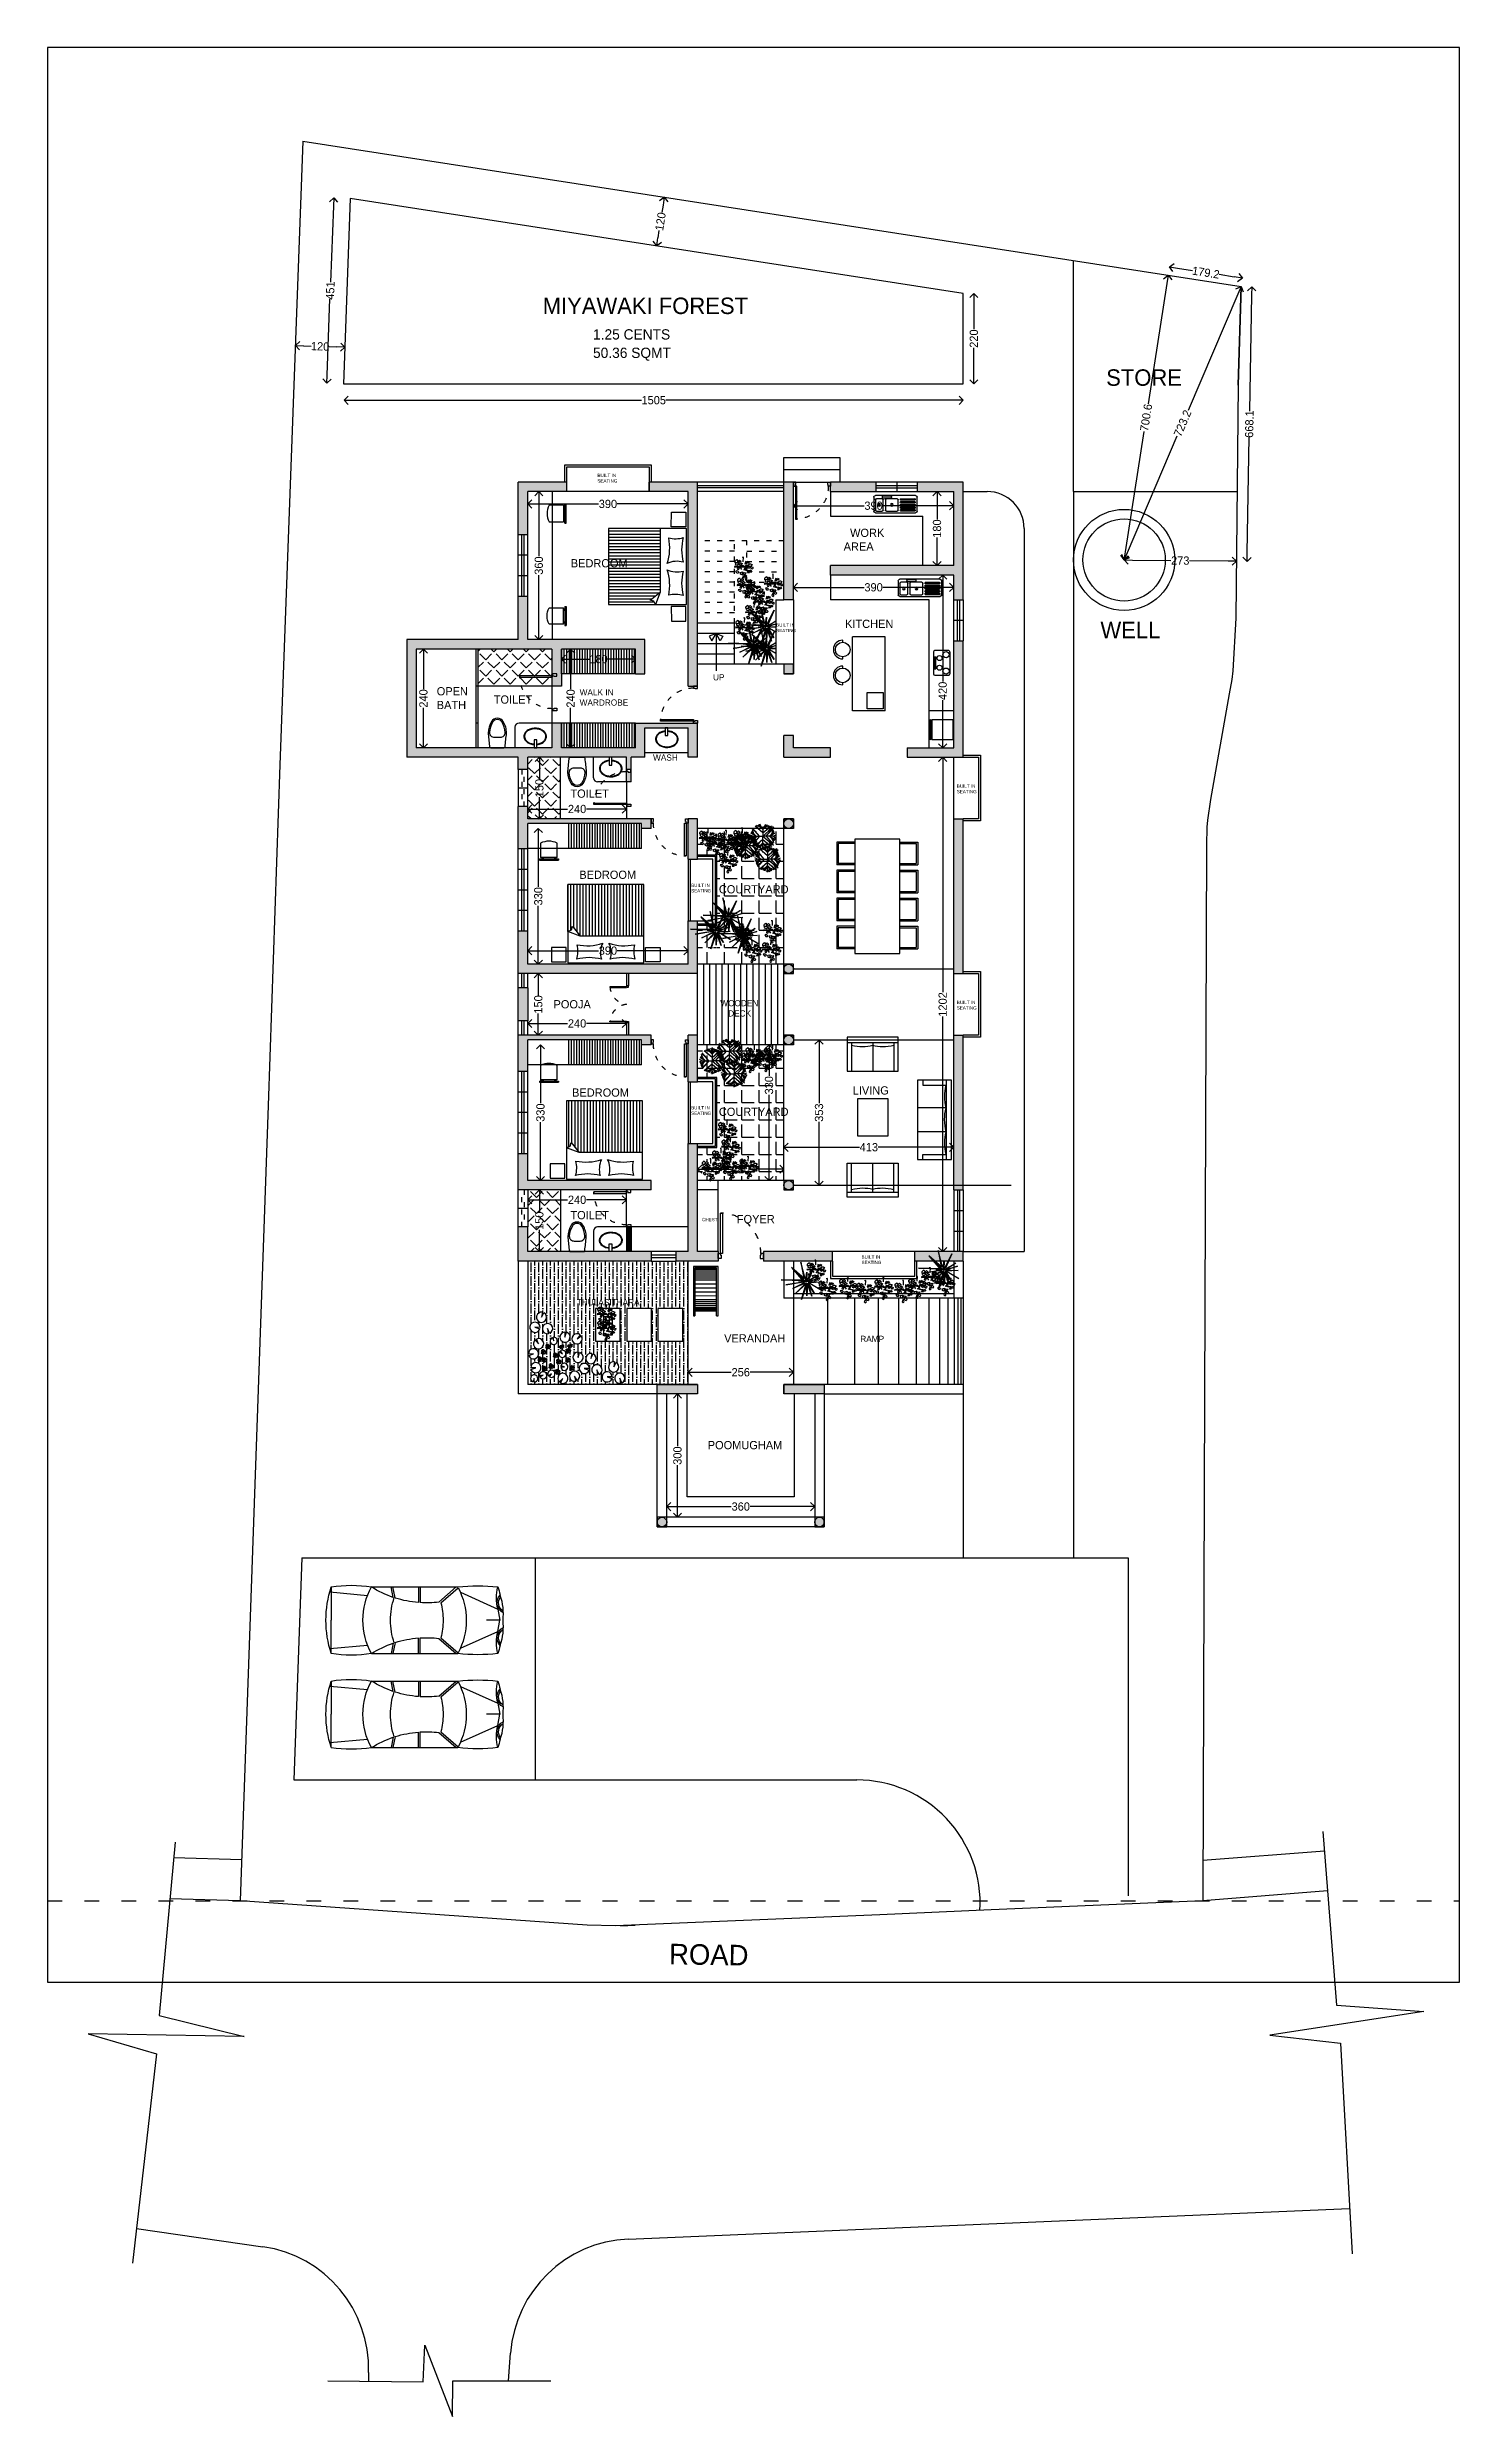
# Model space of a CAD drawing. Header units: inches. Extents: x -706 to 45253, y -3984 to 13819.
# Drawn here: x 41635 to 45069, y -3984 to 1776 of the extents above; entities that cross this region are included whole.
import ezdxf

# ---------------------------------------------------------------- set-up
doc = ezdxf.new("R2010")
doc.units = ezdxf.units.IN
doc.header["$PDMODE"] = 99
doc.header["$PDSIZE"] = 0.2
doc.linetypes.add('ACAD_ISO03W100', pattern=[30, 12, -18])
for name, color, linetype in [('BC-BOUNDARY', 3, 'ByLayer'), ('BC-FURNITURE', 8, 'Continuous'), ('BC-GREYCOLOR', 8, 'Continuous'), ('BC-Hatch', 8, 'Continuous'), ('BC-JOINARY', 27, 'Continuous'), ('BC-LANDSCAPE', 106, 'Continuous'), ('BC-WALLS', 1, 'Continuous'), ('BC-WHITECOLOR', 7, 'Continuous'), ('FUR', 8, 'Continuous'), ('grey color', 8, 'Continuous'), ('HATCH', 8, 'Continuous'), ('IFF-FURN', 51, 'Continuous'), ('LANDSCAPE', 86, 'Continuous'), ('LOOSE FURNITURE', 140, 'Continuous'), ('PLANT', 3, 'Continuous'), ('WALL', 1, 'Continuous'), ('WHITECOLOUR', 7, 'Continuous')]:
    doc.layers.add(name, color=color, linetype=linetype)
doc.styles.add('BC-1IN100-1', font='FreeSans.ttf', dxfattribs={"height": 20})
doc.styles.add('style2', font='FreeSans.ttf')
doc.dimstyles.new('BC-1IN100-1', dxfattribs={"dimtxt": 20, "dimasz": 20, "dimexe": 0.18, "dimexo": 0.0625, "dimgap": 1, "dimtad": 0, "dimtoh": 1, "dimdec": 1, "dimzin": 12, "dimdsep": 46, "dimtxsty": 'BC-1IN100-1', "dimblk": 'OPEN90', "dimcen": 0.09, "dimse1": 1, "dimse2": 1, "dimclrd": 256, "dimclre": 256, "dimclrt": 7, "dimadec": 0, "dimazin": 0, "dimtfac": 1, "dimtdec": 1, "dimtofl": 0, "dimtmove": 1, "dimatfit": 3, "dimldrblk": 'OPEN90', "dimfxl": 0, "dimtolj": 1, "dimtzin": 0, "dimlwd": -1, "dimarcsym": 0})
pattern_1 = [(45, (34007.883, -6864.664), (-19.756563, 19.756563), [20.32, -7.62]), (135, (34007.883, -6864.664), (-19.756563, -19.756563), [20.32, -7.62])]

msp = doc.modelspace()

# ---------------------------------------------------------------- texts
at = {"layer": 'BC-WHITECOLOR', "style": 'style2'}
for s, insert, char_height, width, attachment_point in [('{MIYAWAKI FOREST}', (42839.44, 1168.07), 40, 600.197, 1), ('{50.36 SQMT}', (42961.8, 1046.32), 25, 439.6675, 1), ('{1.25 CENTS}', (42961.8, 1091.08), 25, 311.5275, 1), ('{STORE}', (44209.62, 993.58), 40, 600.197, 1), ('{\\fFreeSans|b0|i0|c0|p18;BUILT IN\\PSEATING}', (42972.45, 739.69), 8, 113.9495, 1), ('{\\fFreeSans|b0|i0|c0|p18;\\W2.09892; }{\\fFreeSans|b0|i0|c0|p18;WORK }{\\fFreeSans|b0|i0|c0|p18;\\W2.09892; }{\\fFreeSans|b0|i0|c0|p18;AREA}', (43571.26, 606.11), 20, 113.9495, 1), ('{\\fFreeSans|b0|i0|c0|p18;BEDROOM}', (42907.77, 532.13), 20, 113.9495, 1), ('{\\fFreeSans|b0|i0|c0|p18;BUILT IN\\PSEATING}', (43407.04, 375.91), 8, 113.9495, 1), ('{\\fFreeSans|b0|i0|c0|p18;KITCHEN}', (43574.72, 384.77), 20, 113.9495, 1), ('{WELL}', (44195.66, 379.85), 40, 600.197, 1), ('{\\fFreeSans|b0|i0|c0|p18;UP}', (43253.56, 252.3), 15, 113.9495, 1), ('{\\fFreeSans|b0|i0|c0|p18;OPEN BATH}', (42581.81, 220.87), 20, 113.9495, 1), ('{\\fFreeSans|b0|i0|c0|p18;TOILET}', (42720.48, 200.74), 20, 113.9495, 1), ('{\\fFreeSans|b0|i0|c0|p18;WALK IN\\PWARDROBE}', (42929.28, 215.89), 15, 113.9495, 1), ('{\\fFreeSans|b0|i0|c0|p18;WASH}', (43107.76, 57.19), 15, 113.9495, 1), ('{\\fFreeSans|b0|i0|c0|p18;TOILET}', (42906.83, -28.03), 20, 113.9495, 1), ('{\\fFreeSans|b0|i0|c0|p18;BUILT IN\\PSEATING}', (43846.22, -15.74), 8, 113.9495, 1), ('{\\fFreeSans|b0|i0|c0|p18;BEDROOM}', (42928.35, -225.24), 20, 113.9495, 1), ('{\\fFreeSans|b0|i0|c0|p18;BUILT IN\\PSEATING}', (43200.37, -256.89), 8, 113.9495, 1), ('{\\fFreeSans|b0|i0|c0|p18;COURTYARD}', (43267.8, -260.63), 20, 113.9495, 1), ('{\\fFreeSans|b0|i0|c0|p18;POOJA}', (42865.76, -540.2), 20, 113.9495, 1), ('{\\fFreeSans|b0|i0|c0|p18;\\W2.07389; }{\\fFreeSans|b0|i0|c0|p18;WOODEN}\\P{\\fFreeSans|b0|i0|c0|p18;\\W5.49789; }{\\fFreeSans|b0|i0|c0|p18;DECK}', (43259.73, -539.95), 15, 113.9495, 1), ('{\\fFreeSans|b0|i0|c0|p18;BUILT IN\\PSEATING}', (43846.22, -541.74), 8, 113.9495, 1), ('{\\fFreeSans|b0|i0|c0|p18;BEDROOM}', (42910.92, -754.86), 20, 113.9495, 1), ('{\\fFreeSans|b0|i0|c0|p18;BUILT IN\\PSEATING}', (43200.37, -797.89), 8, 113.9495, 1), ('{\\fFreeSans|b0|i0|c0|p18;COURTYARD}', (43267.8, -801.63), 20, 113.9495, 1), ('{\\fFreeSans|b0|i0|c0|p18;LIVING}', (43593.28, -749.61), 20, 113.9495, 1), ('{\\fFreeSans|b0|i0|c0|p18;TOILET}', (42906.83, -1073.12), 20, 113.9495, 7), ('{\\fFreeSans|b0|i0|c0|p18;CHEST}', (43227.01, -1069.57), 8, 113.9495, 1), ('{\\fFreeSans|b0|i0|c0|p18;FOYER}', (43311.48, -1062.43), 20, 113.9495, 1), ('{\\fFreeSans|b0|i0|c0|p18;BUILT IN\\PSEATING}', (43614.69, -1160.66), 8, 113.9495, 1), ('{\\fFreeSans|b0|i0|c0|p18;THULASITHARA}', (42922.33, -1267.17), 15, 113.9495, 1), ('{\\fFreeSans|b0|i0|c0|p18;VERANDAH}', (43280.59, -1352.57), 20, 113.9495, 1), ('{\\fFreeSans|b0|i0|c0|p18;RAMP}', (43611.67, -1356.29), 15, 113.9495, 1), ('{\\fFreeSans|b0|i0|c0|p18;POOMUGHAM}', (43240.78, -1612.09), 20, 113.9495, 1)]:
    msp.add_mtext(s, dxfattribs=dict(at, insert=insert, char_height=char_height, width=width, attachment_point=attachment_point))
at = {"layer": 'BC-WHITECOLOR', "insert": (43147.18, -2834.32), "char_height": 50, "width": 113.9495, "attachment_point": 1, "rotation": 359.020083, "style": 'style2'}
msp.add_mtext('{\\fFreeSans|b0|i0|c0|p18;ROAD}', dxfattribs=at)

# ---------------------------------------------------------------- blocks, each defined once
blk = doc.blocks.new('02 GROUND FLOOR$0$wc-wh')
at = {"color": 0, "linetype": 'ByBlock'}
for points in [[(315, 195), (22, 165, 0.384412), (0, 140), (0, -140, 0.383904), (22, -165, 0.001434), (314, -195, 0.140641), (560, -125, 0.259738), (630, 0, 0.259738), (560, 125, 0.139471)], [(225, 65), (225, -65, 0.422961), (328, -165, 0.13189), (544, -100, 0.259738), (600, 0, 0.259738), (544, 100, 0.13189), (328, 165, 0.422961)]]:
    blk.add_lwpolyline(points, format="xyb", close=True, dxfattribs=at)
blk.add_arc((316, -170), 25, 264.2811, 270.16, dxfattribs=at)
blk = doc.blocks.new('A$C6E117E9E')
at = {"xscale": -1, "rotation": 30.00000247440961}
blk.add_blockref('02 GROUND FLOOR$0$wc-wh', (564, 389), dxfattribs=at)
blk = doc.blocks.new('GOBIND DOOR 7')
at = {"layer": 'BC-Hatch', "linetype": 'ACAD_ISO03W100'}
blk.add_arc((33263.5, 16175.5), 80, 0, 90, dxfattribs=at)
at = {"layer": 'BC-JOINARY'}
blk.add_lwpolyline([(33263.5, 16175.5), (33263.5, 16255.5), (33267, 16255.5), (33267, 16175.5)], close=True, dxfattribs=at)
for points in [[(33263.5, 16171.7), (33264.8, 16171.7), (33264.8, 16165.5), (33258.5, 16165.5), (33258.5, 16175.5), (33263.5, 16175.5), (33263.5, 16171.7)], [(33343.5, 16171.7), (33342.3, 16171.7), (33342.3, 16165.5), (33348.5, 16165.5), (33348.5, 16175.5), (33343.5, 16175.5), (33343.5, 16171.7)]]:
    blk.add_lwpolyline(points, dxfattribs=at)
blk = doc.blocks.new('A$C52937CB9')
at = {"layer": 'FUR'}
for p, q in [((39.8, 190), (39.8, 0)), ((224.8, 190), (39.8, 190)), ((224.8, 0), (224.8, 190)), ((39.8, 125.3), (194.3, 125.3)), ((213.7, 101.1), (194.3, 125.3)), ((194.3, 125.3), (224.8, 114)), ((216.1, 110), (213.7, 101.1)), ((224.8, 114), (216.1, 110)), ((39.8, 0), (224.8, 0))]:
    blk.add_line(p, q, dxfattribs=at)
for points in [[(0, 152.8), (0, 188.3), (35.6, 188.3), (35.5, 152.7)], [(264.7, 152.8), (264.6, 188.3), (229.1, 188.3), (229.1, 152.7)]]:
    blk.add_lwpolyline(points, close=True, dxfattribs=at)
for centre, radius, start, end in [((-1.3, 162.6), 65.9, 345.65753, 16.94987), ((91.6, 288.6), 110.9, 254.3673, 285.67653), ((176.6, 166.4), 57.2, 164.33254, 204.98513), ((88, 166.4), 57.2, 335.01487, 15.66746), ((173, 288.6), 110.9, 254.32347, 285.6327), ((265.9, 162.6), 65.9, 163.05013, 194.34247), ((86.6, 35.1), 113.8, 70.37977, 102.19977), ((178.1, 35.1), 113.8, 77.80023, 109.62023)]:
    blk.add_arc(centre, radius, start, end, dxfattribs=at)
blk = doc.blocks.new('A$C925929284')
at = {"layer": 'BC-GREYCOLOR'}
h = blk.add_hatch(dxfattribs=at)
h.set_pattern_fill('ANSI31', color=256, scale=60, angle=315, style=0)
h.set_pattern_definition([(0, (-91.719, -51.977), (2e-15, 7.5), [])])
h.paths.add_polyline_path([(125.3, 70.3), (125.3, 224.8), (0, 224.8), (0, 39.8), (114, 39.8), (110, 48.5), (101.1, 50.9)])
at = {"layer": 'grey color', "rotation": 270}
blk.add_blockref('A$C52937CB9', (0, 264.7), dxfattribs=at)
blk = doc.blocks.new('_Open90')
at = {"color": 0, "linetype": 'ByBlock', "lineweight": -2}
for p, q in [((0, 0), (-1, 0)), ((-0.5, 0.5), (0, 0)), ((0, 0), (-0.5, -0.5))]:
    blk.add_line(p, q, dxfattribs=at)
blk = doc.blocks.new('*D813')
at = {"layer": 'BC-Hatch'}
for p, q in [((42905, 289), (42953, 289)), ((43045, 289), (42996.9, 289))]:
    blk.add_line(p, q, dxfattribs=at)
at = {"layer": 'Defpoints', "color": 0}
for p in [(42885, 313.4), (42885, 289), (43065, 313.4)]:
    blk.add_point(p, dxfattribs=at)
at = {"layer": 'BC-Hatch', "xscale": 20, "yscale": 20, "zscale": 20, "rotation": 180}
blk.add_blockref('_Open90', (42885, 289), dxfattribs=at)
at = {"layer": 'BC-Hatch', "xscale": 20, "yscale": 20, "zscale": 20}
blk.add_blockref('_Open90', (43065, 289), dxfattribs=at)
at = {"layer": 'BC-Hatch', "color": 7, "insert": (42975, 289), "char_height": 20, "attachment_point": 5, "style": 'BC-1IN100-1'}
blk.add_mtext('\\A1;180', dxfattribs=at)
blk = doc.blocks.new('*D814')
at = {"layer": 'BC-Hatch'}
for p, q in [((42907.4, 293.4), (42907.4, 216.3)), ((42907.4, 93.4), (42907.4, 170.5))]:
    blk.add_line(p, q, dxfattribs=at)
at = {"layer": 'Defpoints', "color": 0}
for p in [(42885, 313.4), (42885, 73.4), (42907.4, 73.4)]:
    blk.add_point(p, dxfattribs=at)
at = {"layer": 'BC-Hatch', "xscale": 20, "yscale": 20, "zscale": 20}
for p, rotation in [((42907.4, 313.4), 90), ((42907.4, 73.4), 270)]:
    blk.add_blockref('_Open90', p, dxfattribs=dict(at, rotation=rotation))
at = {"layer": 'BC-Hatch', "color": 7, "insert": (42907.4, 193.4), "char_height": 20, "attachment_point": 5, "rotation": 90, "style": 'BC-1IN100-1'}
blk.add_mtext('\\A1;240', dxfattribs=at)
blk = doc.blocks.new('chair- 1')
at = {"layer": 'BC-FURNITURE'}
for p, q in [((119.5, -460.5), (73.5, -460.5)), ((73.5, -463.5), (73.5, -460.5)), ((119.5, -463.5), (119.5, -460.5)), ((119.5, -463.5), (73.5, -463.5)), ((76.5, -466.5), (76.5, -501.5)), ((76.5, -466.5), (116.5, -466.5)), ((79.5, -466.5), (79.5, -463.5)), ((82.5, -466.5), (82.5, -463.5)), ((110.5, -466.5), (110.5, -463.5)), ((113.5, -466.5), (113.5, -463.5)), ((116.5, -501.5), (116.5, -466.5))]:
    blk.add_line(p, q, dxfattribs=at)
blk.add_arc((96.5, -464), 42.5, 241.92751, 298.07249, dxfattribs=at)
blk = doc.blocks.new('*D815')
at = {"layer": 'BC-Hatch'}
for p, q in [((42823, 666.3), (42975.1, 666.3)), ((43173, 666.3), (43020.9, 666.3))]:
    blk.add_line(p, q, dxfattribs=at)
at = {"layer": 'Defpoints', "color": 0}
for p in [(42803, 696.4), (43193, 696.4), (43193, 666.3)]:
    blk.add_point(p, dxfattribs=at)
at = {"layer": 'BC-Hatch', "xscale": 20, "yscale": 20, "zscale": 20, "rotation": 180}
blk.add_blockref('_Open90', (42803, 666.3), dxfattribs=at)
at = {"layer": 'BC-Hatch', "xscale": 20, "yscale": 20, "zscale": 20}
blk.add_blockref('_Open90', (43193, 666.3), dxfattribs=at)
at = {"layer": 'BC-Hatch', "color": 7, "insert": (42998, 666.3), "char_height": 20, "attachment_point": 5, "style": 'BC-1IN100-1'}
blk.add_mtext('\\A1;390', dxfattribs=at)
blk = doc.blocks.new('*D816')
at = {"layer": 'BC-Hatch'}
for p, q in [((42830, 676.4), (42830, 539.3)), ((42830, 356.4), (42830, 493.5))]:
    blk.add_line(p, q, dxfattribs=at)
at = {"layer": 'Defpoints', "color": 0}
for p in [(42830, 696.4), (42863, 696.4), (42863, 336.4)]:
    blk.add_point(p, dxfattribs=at)
at = {"layer": 'BC-Hatch', "xscale": 20, "yscale": 20, "zscale": 20}
for p, rotation in [((42830, 696.4), 90), ((42830, 336.4), 270)]:
    blk.add_blockref('_Open90', p, dxfattribs=dict(at, rotation=rotation))
at = {"layer": 'BC-Hatch', "color": 7, "insert": (42830, 516.4), "char_height": 20, "attachment_point": 5, "rotation": 90, "style": 'BC-1IN100-1'}
blk.add_mtext('\\A1;360', dxfattribs=at)
blk = doc.blocks.new('*D817')
at = {"layer": 'BC-Hatch'}
for p, q in [((42549.5, 293.4), (42549.5, 216.3)), ((42549.5, 93.4), (42549.5, 170.5))]:
    blk.add_line(p, q, dxfattribs=at)
at = {"layer": 'Defpoints', "color": 0}
for p in [(42532, 313.4), (42532, 73.4), (42549.5, 73.4)]:
    blk.add_point(p, dxfattribs=at)
at = {"layer": 'BC-Hatch', "xscale": 20, "yscale": 20, "zscale": 20}
for p, rotation in [((42549.5, 313.4), 90), ((42549.5, 73.4), 270)]:
    blk.add_blockref('_Open90', p, dxfattribs=dict(at, rotation=rotation))
at = {"layer": 'BC-Hatch', "color": 7, "insert": (42549.5, 193.4), "char_height": 20, "attachment_point": 5, "rotation": 90, "style": 'BC-1IN100-1'}
blk.add_mtext('\\A1;240', dxfattribs=at)
blk = doc.blocks.new('*D818')
at = {"layer": 'BC-Hatch'}
for p, q in [((43812.1, 473.4), (43812.1, 234.6)), ((43812.1, 93.4), (43812.1, 189))]:
    blk.add_line(p, q, dxfattribs=at)
at = {"layer": 'Defpoints', "color": 0}
for p in [(43812.1, 493.4), (43839, 493.4), (43839, 73.4)]:
    blk.add_point(p, dxfattribs=at)
at = {"layer": 'BC-Hatch', "xscale": 20, "yscale": 20, "zscale": 20}
for p, rotation in [((43812.1, 493.4), 90), ((43812.1, 73.4), 270)]:
    blk.add_blockref('_Open90', p, dxfattribs=dict(at, rotation=rotation))
at = {"layer": 'BC-Hatch', "color": 7, "insert": (43812.1, 211.8), "char_height": 20, "attachment_point": 5, "rotation": 90, "style": 'BC-1IN100-1'}
blk.add_mtext('\\A1;420', dxfattribs=at)
blk = doc.blocks.new('*D819')
at = {"layer": 'BC-Hatch'}
for p, q in [((42831.5, 30.4), (42831.5, -2.6)), ((42831.5, -79.6), (42831.5, -46.5))]:
    blk.add_line(p, q, dxfattribs=at)
at = {"layer": 'Defpoints', "color": 0}
for p in [(42831.5, 50.4), (42883, 50.4), (42883, -99.6)]:
    blk.add_point(p, dxfattribs=at)
at = {"layer": 'BC-Hatch', "xscale": 20, "yscale": 20, "zscale": 20}
for p, rotation in [((42831.5, 50.4), 90), ((42831.5, -99.6), 270)]:
    blk.add_blockref('_Open90', p, dxfattribs=dict(at, rotation=rotation))
at = {"layer": 'BC-Hatch', "color": 7, "insert": (42831.5, -24.6), "char_height": 20, "attachment_point": 5, "rotation": 90, "style": 'BC-1IN100-1'}
blk.add_mtext('\\A1;150', dxfattribs=at)
blk = doc.blocks.new('*D820')
at = {"layer": 'BC-Hatch'}
for p, q in [((42823, -75.5), (42900.1, -75.5)), ((43023, -75.5), (42945.9, -75.5))]:
    blk.add_line(p, q, dxfattribs=at)
at = {"layer": 'Defpoints', "color": 0}
for p in [(42803, 50.4), (43043, 50.4), (42803, -75.5)]:
    blk.add_point(p, dxfattribs=at)
at = {"layer": 'BC-Hatch', "xscale": 20, "yscale": 20, "zscale": 20, "rotation": 180}
blk.add_blockref('_Open90', (42803, -75.5), dxfattribs=at)
at = {"layer": 'BC-Hatch', "xscale": 20, "yscale": 20, "zscale": 20}
blk.add_blockref('_Open90', (43043, -75.5), dxfattribs=at)
at = {"layer": 'BC-Hatch', "color": 7, "insert": (42923, -75.5), "char_height": 20, "attachment_point": 5, "style": 'BC-1IN100-1'}
blk.add_mtext('\\A1;240', dxfattribs=at)
blk = doc.blocks.new('*D821')
at = {"layer": 'BC-Hatch'}
for p, q in [((42823, -419.9), (42975.1, -419.9)), ((43173, -419.9), (43020.9, -419.9))]:
    blk.add_line(p, q, dxfattribs=at)
at = {"layer": 'Defpoints', "color": 0}
for p in [(42803, -419.9), (42803, -452.6), (43193, -452.6)]:
    blk.add_point(p, dxfattribs=at)
at = {"layer": 'BC-Hatch', "xscale": 20, "yscale": 20, "zscale": 20, "rotation": 180}
blk.add_blockref('_Open90', (42803, -419.9), dxfattribs=at)
at = {"layer": 'BC-Hatch', "xscale": 20, "yscale": 20, "zscale": 20}
blk.add_blockref('_Open90', (43193, -419.9), dxfattribs=at)
at = {"layer": 'BC-Hatch', "color": 7, "insert": (42998, -419.9), "char_height": 20, "attachment_point": 5, "style": 'BC-1IN100-1'}
blk.add_mtext('\\A1;390', dxfattribs=at)
blk = doc.blocks.new('*D822')
at = {"layer": 'BC-Hatch'}
for p, q in [((42828.8, -142.6), (42828.8, -264.7)), ((42828.8, -432.6), (42828.8, -310.5))]:
    blk.add_line(p, q, dxfattribs=at)
at = {"layer": 'Defpoints', "color": 0}
for p in [(42803, -122.6), (42828.8, -122.6), (42803, -452.6)]:
    blk.add_point(p, dxfattribs=at)
at = {"layer": 'BC-Hatch', "xscale": 20, "yscale": 20, "zscale": 20}
for p, rotation in [((42828.8, -122.6), 90), ((42828.8, -452.6), 270)]:
    blk.add_blockref('_Open90', p, dxfattribs=dict(at, rotation=rotation))
at = {"layer": 'BC-Hatch', "color": 7, "insert": (42828.8, -287.6), "char_height": 20, "attachment_point": 5, "rotation": 90, "style": 'BC-1IN100-1'}
blk.add_mtext('\\A1;330', dxfattribs=at)
blk = doc.blocks.new('*D823')
at = {"layer": 'BC-Hatch'}
for p, q in [((42834.1, -668.6), (42834.1, -790.7)), ((42834.1, -958.6), (42834.1, -836.5))]:
    blk.add_line(p, q, dxfattribs=at)
at = {"layer": 'Defpoints', "color": 0}
for p in [(42834.1, -648.6), (42893, -648.6), (42893, -978.6)]:
    blk.add_point(p, dxfattribs=at)
at = {"layer": 'BC-Hatch', "xscale": 20, "yscale": 20, "zscale": 20}
for p, rotation in [((42834.1, -648.6), 90), ((42834.1, -978.6), 270)]:
    blk.add_blockref('_Open90', p, dxfattribs=dict(at, rotation=rotation))
at = {"layer": 'BC-Hatch', "color": 7, "insert": (42834.1, -813.6), "char_height": 20, "attachment_point": 5, "rotation": 90, "style": 'BC-1IN100-1'}
blk.add_mtext('\\A1;330', dxfattribs=at)
blk = doc.blocks.new('*D824')
at = {"layer": 'BC-Hatch'}
for p, q in [((43446, -897.8), (43609.8, -897.8)), ((43819, -897.8), (43655.2, -897.8))]:
    blk.add_line(p, q, dxfattribs=at)
at = {"layer": 'Defpoints', "color": 0}
for p in [(43839, -897.8), (43426, -978.6), (43839, -978.6)]:
    blk.add_point(p, dxfattribs=at)
at = {"layer": 'BC-Hatch', "xscale": 20, "yscale": 20, "zscale": 20, "rotation": 180}
blk.add_blockref('_Open90', (43426, -897.8), dxfattribs=at)
at = {"layer": 'BC-Hatch', "xscale": 20, "yscale": 20, "zscale": 20}
blk.add_blockref('_Open90', (43839, -897.8), dxfattribs=at)
at = {"layer": 'BC-Hatch', "color": 7, "insert": (43632.5, -897.8), "char_height": 20, "attachment_point": 5, "style": 'BC-1IN100-1'}
blk.add_mtext('\\A1;413', dxfattribs=at)
blk = doc.blocks.new('*D825')
at = {"layer": 'BC-Hatch'}
for p, q in [((43812.1, 30.4), (43812.1, -521.1)), ((43812.1, -1131.6), (43812.1, -580.1))]:
    blk.add_line(p, q, dxfattribs=at)
at = {"layer": 'Defpoints', "color": 0}
for p in [(43839, 50.4), (43812.1, -1151.6), (43839, -1151.6)]:
    blk.add_point(p, dxfattribs=at)
at = {"layer": 'BC-Hatch', "xscale": 20, "yscale": 20, "zscale": 20}
for p, rotation in [((43812.1, 50.4), 90), ((43812.1, -1151.6), 270)]:
    blk.add_blockref('_Open90', p, dxfattribs=dict(at, rotation=rotation))
at = {"layer": 'BC-Hatch', "color": 7, "insert": (43812.1, -550.6), "char_height": 20, "attachment_point": 5, "rotation": 90, "style": 'BC-1IN100-1'}
blk.add_mtext('\\A1;1202', dxfattribs=at)
blk = doc.blocks.new('*D826')
at = {"layer": 'BC-Hatch'}
for p, q in [((42831.5, -1021.6), (42831.5, -1054.6)), ((42831.5, -1131.6), (42831.5, -1098.5))]:
    blk.add_line(p, q, dxfattribs=at)
at = {"layer": 'Defpoints', "color": 0}
for p in [(42883, -1001.6), (42831.5, -1151.6), (42883, -1151.6)]:
    blk.add_point(p, dxfattribs=at)
at = {"layer": 'BC-Hatch', "xscale": 20, "yscale": 20, "zscale": 20}
for p, rotation in [((42831.5, -1001.6), 90), ((42831.5, -1151.6), 270)]:
    blk.add_blockref('_Open90', p, dxfattribs=dict(at, rotation=rotation))
at = {"layer": 'BC-Hatch', "color": 7, "insert": (42831.5, -1076.6), "char_height": 20, "attachment_point": 5, "rotation": 90, "style": 'BC-1IN100-1'}
blk.add_mtext('\\A1;150', dxfattribs=at)
blk = doc.blocks.new('*D827')
at = {"layer": 'BC-Hatch'}
for p, q in [((42823, -1025.7), (42900.1, -1025.7)), ((43023, -1025.7), (42945.9, -1025.7))]:
    blk.add_line(p, q, dxfattribs=at)
at = {"layer": 'Defpoints', "color": 0}
for p in [(42803, -1025.7), (42803, -1151.6), (43043, -1151.6)]:
    blk.add_point(p, dxfattribs=at)
at = {"layer": 'BC-Hatch', "xscale": 20, "yscale": 20, "zscale": 20, "rotation": 180}
blk.add_blockref('_Open90', (42803, -1025.7), dxfattribs=at)
at = {"layer": 'BC-Hatch', "xscale": 20, "yscale": 20, "zscale": 20}
blk.add_blockref('_Open90', (43043, -1025.7), dxfattribs=at)
at = {"layer": 'BC-Hatch', "color": 7, "insert": (42923, -1025.7), "char_height": 20, "attachment_point": 5, "style": 'BC-1IN100-1'}
blk.add_mtext('\\A1;240', dxfattribs=at)
blk = doc.blocks.new('A$C6D444076')
at = {"layer": 'BC-FURNITURE'}
for p, q in [((168.1, 61.4), (0, 61.4)), ((0.2, 0.4), (0.2, 72.4)), ((0.2, 72.4), (168.3, 72.4)), ((10.7, 11.2), (10.7, 61.4)), ((58.7, 61), (58.7, 0)), ((109.8, 61), (109.8, 0)), ((157.8, 11.2), (157.8, 61.4)), ((168.3, 72.4), (168.3, 0.4)), ((0.2, 11.2), (10.7, 11.2)), ((168.3, 0.4), (0.2, 0.4)), ((168.3, 11.2), (157.8, 11.2))]:
    blk.add_line(p, q, dxfattribs=at)
for centre, radius, start, end in [((36.2, 156.6), 98.6, 255, 269.5453), ((36.1, 145.4), 87.4, 269.5453, 285), ((85.1, 159.6), 101.9, 255, 269.7526), ((85.1, 153.2), 95.4, 269.7526, 285), ((132.4, 145.4), 87.4, 255, 270.4547), ((132.3, 156.6), 98.6, 270.4547, 285)]:
    blk.add_arc(centre, radius, start, end, dxfattribs=at)
blk = doc.blocks.new('A$C08834721')
at = {"layer": 'BC-FURNITURE'}
for p, q in [((72.1, 108.4), (0, 108.4)), ((0, 108.4), (0, 0)), ((11.1, 0.4), (11.1, 108)), ((72.1, 0), (72.1, 108.4)), ((11.1, 98.9), (72.1, 98.9)), ((11.4, 54.4), (71.8, 54.4)), ((11.1, 9.5), (72.1, 9.5)), ((0, 0), (72.1, 0))]:
    blk.add_line(p, q, dxfattribs=at)
for centre, radius, start, end in [((-75, 74.4), 94.7, 0.674, 15), ((-59.5, 74.6), 79.2, 345, 0.674), ((-59.5, 33.8), 79.2, 359.326, 15), ((-75, 34), 94.7, 345, 359.326)]:
    blk.add_arc(centre, radius, start, end, dxfattribs=at)
blk = doc.blocks.new('A$C18291425')
at = {"color": 86}
for p, q in [((26, 64), (0, 63)), ((0, 63), (1, 60)), ((1, 60), (25, 62)), ((25, 62), (25, 62)), ((36, 48), (26, 64)), ((43, 85), (44, 108))]:
    blk.add_line(p, q, dxfattribs=at)
at = {"color": 66}
for p, q in [((44, 108), (38, 107)), ((45, 47), (49, 49)), ((63, 42), (45, 47)), ((49, 49), (57, 70)), ((58, 62), (51, 49)), ((51, 49), (64, 45)), ((57, 70), (58, 62)), ((64, 45), (63, 42))]:
    blk.add_line(p, q, dxfattribs=at)
at = {"color": 86}
for points in [[(3, 80), (3, 89), (5, 92), (12, 97), (16, 88), (13, 81), (10, 80), (5, 80)], [(26, 59), (14, 54), (15, 49), (20, 48), (22, 49), (25, 56), (27, 54), (26, 58), (26, 60)], [(16, 86), (24, 94), (29, 90), (32, 87), (27, 85), (20, 81), (18, 85), (16, 86)], [(42, 15), (37, 4), (42, 0), (46, 3), (47, 6), (44, 12), (46, 12), (43, 14), (41, 16)], [(60, 84), (54, 87), (53, 81), (51, 76), (60, 77), (61, 81), (64, 89), (68, 86), (71, 85), (72, 84), (68, 78), (66, 80), (62, 83)], [(73, 41), (67, 44), (66, 38), (64, 33), (73, 34), (74, 38), (77, 46), (81, 44), (83, 42), (85, 42), (81, 36), (79, 37), (75, 40)], [(67, 71), (75, 75), (79, 75), (86, 72), (80, 64), (73, 63), (71, 65), (68, 70)], [(78, 63), (90, 59), (89, 53), (87, 49), (83, 53), (76, 57), (79, 61), (79, 63)]]:
    blk.add_lwpolyline(points, dxfattribs=at)
at = {"color": 66}
for points in [[(5, 78), (4, 73), (14, 70), (21, 76), (16, 79), (6, 80)], [(6, 39), (11, 32), (18, 31), (19, 32), (21, 35), (16, 40), (12, 41), (6, 39)], [(24, 71), (30, 82), (40, 75), (35, 74), (30, 68), (25, 70)], [(32, 22), (28, 34), (40, 37), (38, 32), (38, 25), (33, 22)], [(29, 64), (34, 67), (42, 67), (49, 60), (47, 59), (42, 59), (35, 60), (29, 63)], [(41, 20), (41, 26), (47, 33), (57, 32), (56, 31), (53, 27), (47, 22), (41, 20)], [(45, 19), (51, 12), (57, 11), (58, 12), (61, 15), (56, 20), (52, 21), (46, 19)], [(66, 68), (62, 67), (64, 57), (72, 54), (73, 60), (68, 68)]]:
    blk.add_lwpolyline(points, dxfattribs=at)
blk = doc.blocks.new('TREE 2 MNS')
at = {"color": 66}
for points in [[(-15874, 11967), (-15930, 12079), (-15884, 11970)], [(-15860, 11977), (-15828, 12103), (-15850, 11979)], [(-15855, 11978), (-15756, 12063), (-15831, 11974)], [(-15895, 11944), (-15983, 11891), (-15890, 11944)], [(-15841, 11951), (-15714, 11931), (-15847, 11955)], [(-15838, 11966), (-15678, 11970), (-15845, 11964)]]:
    blk.add_lwpolyline(points, dxfattribs=at)
at = {"color": 86}
for points in [[(-15810, 11961), (-15979, 11952), (-15882, 11948), (-15929, 11869), (-15878, 11945), (-15873, 11847), (-15873, 11944), (-15787, 11865), (-15867, 11948), (-15765, 11903), (-15857, 11951), (-15799, 12021), (-15862, 11957), (-15872, 12027), (-15869, 11957), (-15961, 12007), (-15887, 11960), (-15973, 11984), (-15896, 11958)], [(-15882, 11936), (-15911, 11845), (-15879, 11932)], [(-15872, 11934), (-15832, 11819), (-15865, 11932)]]:
    blk.add_lwpolyline(points, dxfattribs=at)
blk = doc.blocks.new('*D828')
at = {"layer": 'BC-Hatch'}
for p, q in [((43161, -1771.5), (43298.1, -1771.5)), ((43481, -1771.5), (43343.9, -1771.5))]:
    blk.add_line(p, q, dxfattribs=at)
at = {"layer": 'Defpoints', "color": 0}
for p in [(43501, -1771.5), (43141, -1797.6), (43501, -1797.6)]:
    blk.add_point(p, dxfattribs=at)
at = {"layer": 'BC-Hatch', "xscale": 20, "yscale": 20, "zscale": 20, "rotation": 180}
blk.add_blockref('_Open90', (43141, -1771.5), dxfattribs=at)
at = {"layer": 'BC-Hatch', "xscale": 20, "yscale": 20, "zscale": 20}
blk.add_blockref('_Open90', (43501, -1771.5), dxfattribs=at)
at = {"layer": 'BC-Hatch', "color": 7, "insert": (43321, -1771.5), "char_height": 20, "attachment_point": 5, "style": 'BC-1IN100-1'}
blk.add_mtext('\\A1;360', dxfattribs=at)
blk = doc.blocks.new('*D829')
at = {"layer": 'BC-Hatch'}
for p, q in [((43167.2, -1517.6), (43167.2, -1624.7)), ((43167.2, -1777.6), (43167.2, -1670.5))]:
    blk.add_line(p, q, dxfattribs=at)
at = {"layer": 'Defpoints', "color": 0}
for p in [(43141, -1497.6), (43167.2, -1497.6), (43141, -1797.6)]:
    blk.add_point(p, dxfattribs=at)
at = {"layer": 'BC-Hatch', "xscale": 20, "yscale": 20, "zscale": 20}
for p, rotation in [((43167.2, -1497.6), 90), ((43167.2, -1797.6), 270)]:
    blk.add_blockref('_Open90', p, dxfattribs=dict(at, rotation=rotation))
at = {"layer": 'BC-Hatch', "color": 7, "insert": (43167.2, -1647.6), "char_height": 20, "attachment_point": 5, "rotation": 90, "style": 'BC-1IN100-1'}
blk.add_mtext('\\A1;300', dxfattribs=at)
blk = doc.blocks.new('A$C31E63D07')
at = {"layer": 'PLANT', "color": 116}
for p, q in [((22.5, 36.4), (21.5, 38.7)), ((24.4, 34.5), (21.9, 38.9)), ((24.4, 34.5), (26.8, 38.9)), ((26.3, 36.4), (27.2, 38.7)), ((2.3, 21.3), (0, 22.3)), ((5, 21.3), (0.6, 23.8)), ((3.1, 23.2), (0.8, 24.2)), ((5, 21.3), (1.2, 25.1)), ((3.1, 23.2), (1.7, 26.5)), ((4.9, 24.5), (1.9, 26.9)), ((7.7, 21.3), (2.2, 27.7)), ((10.3, 24), (4, 29.4)), ((7.2, 26.7), (4.8, 29.7)), ((8.4, 28.6), (5.2, 29.9)), ((10.3, 26.7), (6.5, 30.5)), ((8.4, 28.6), (7.5, 30.9)), ((10.3, 26.7), (7.9, 31)), ((10.3, 29.4), (9.4, 31.7)), ((10.3, 32.1), (10.3, 29.4)), ((10.3, 29.4), (11.3, 31.7)), ((10.3, 26.7), (12.8, 31)), ((10.3, 26.7), (14.1, 30.5)), ((10.3, 24), (16.7, 29.4)), ((10.3, 29.4), (10.3, 21.3)), ((10.3, 21.3), (14.8, 25.5)), ((10.8, 30.5), (12.1, 31.3)), ((12.2, 28.6), (13.2, 30.9)), ((12.2, 28.6), (15.5, 29.9)), ((13.5, 26.7), (15.9, 29.7)), ((16.3, 29.2), (14, 30.1)), ((19, 29.2), (14.6, 31.6)), ((17.1, 31.1), (14.8, 32)), ((14.8, 25.5), (18.1, 29.8)), ((14.8, 25.5), (19.1, 28.9)), ((19, 29.2), (15.2, 33)), ((17.1, 31.1), (15.8, 34.3)), ((19, 32.4), (15.9, 34.8)), ((21.7, 29.2), (16.3, 35.5)), ((24.4, 31.9), (18, 37.3)), ((21.2, 34.6), (18.8, 37.6)), ((22.5, 36.4), (19.2, 37.8)), ((24.4, 34.5), (20.6, 38.3)), ((26.2, 18), (23, 19.3)), ((28.1, 16.1), (24.3, 19.9)), ((24.4, 34.5), (28.2, 38.3)), ((24.4, 31.9), (30.7, 37.3)), ((24.4, 37.2), (24.4, 29.2)), ((24.4, 29.2), (28.8, 33.3)), ((26.2, 18), (25.3, 20.3)), ((28.1, 16.1), (25.7, 20.4)), ((26.3, 36.4), (29.5, 37.8)), ((28.1, 18.8), (27.2, 21.1)), ((27.5, 34.6), (29.9, 37.6)), ((28.1, 21.5), (28.1, 18.8)), ((28.1, 18.8), (29.1, 21.1)), ((28.1, 16.1), (30.6, 20.4)), ((28.1, 16.1), (31.9, 19.9)), ((28.6, 19.9), (29.9, 20.7)), ((28.8, 33.3), (32.1, 37.7)), ((28.8, 33.3), (33.1, 36.8)), ((30, 18), (31, 20.3)), ((30, 18), (33.3, 19.3)), ((32.6, 14.9), (35.8, 19.2)), ((20.1, 10.7), (17.8, 11.7)), ((22.8, 10.7), (18.4, 13.2)), ((20.9, 12.6), (18.6, 13.6)), ((22.8, 10.7), (19, 14.5)), ((20.9, 12.6), (19.5, 15.9)), ((22.7, 13.9), (19.7, 16.3)), ((25.4, 10.7), (20, 17.1)), ((28.1, 13.4), (21.8, 18.8)), ((24.9, 16.1), (22.5, 19.2)), ((28.1, 13.4), (34.5, 18.8)), ((28.1, 18.8), (28.1, 10.7)), ((28.1, 10.7), (32.6, 14.9)), ((31.3, 16.1), (33.7, 19.2)), ((32.6, 14.9), (36.8, 18.4))]:
    blk.add_line(p, q, dxfattribs=at)
at = {"layer": 'PLANT', "color": 54}
for p, q in [((2.3, 21.3), (0, 20.4)), ((1.1, 20.8), (0.4, 19.5)), ((5, 21.3), (0.6, 18.9)), ((3.1, 19.4), (0.8, 18.5)), ((5, 21.3), (1.2, 17.5)), ((3.1, 19.4), (1.7, 16.2)), ((7.7, 21.3), (2.2, 15)), ((2.3, 21.3), (10.3, 21.3)), ((18.4, 21.3), (10.3, 21.3)), ((10.3, 13.3), (10.3, 21.3)), ((10.3, 21.3), (18.9, 14.1)), ((13, 21.3), (18.4, 27.7)), ((13, 21.3), (18.4, 15)), ((16.3, 29.2), (14, 28.2)), ((15.2, 28.7), (14.4, 27.4)), ((19, 29.2), (14.6, 26.7)), ((17.1, 27.3), (14.8, 26.3)), ((19, 29.2), (15.2, 25.4)), ((15.7, 24.5), (18.8, 26.9)), ((15.7, 21.3), (19.5, 25.1)), ((15.7, 21.3), (20.1, 23.8)), ((15.7, 21.3), (20.1, 18.9)), ((15.7, 21.3), (19.5, 17.5)), ((17.1, 27.3), (15.8, 24)), ((19, 26), (15.9, 23.6)), ((21.7, 29.2), (16.3, 22.8)), ((16.3, 29.2), (24.4, 29.2)), ((17.6, 23.2), (18.9, 26.5)), ((17.6, 23.2), (19.9, 24.2)), ((17.6, 19.4), (19.9, 18.5)), ((17.6, 19.4), (18.9, 16.2)), ((24.4, 26.5), (18, 21.1)), ((18.4, 21.3), (20.7, 22.3)), ((18.4, 21.3), (20.7, 20.4)), ((21.2, 23.8), (18.8, 20.8)), ((22.5, 21.9), (19.2, 20.6)), ((19.5, 20.8), (20.3, 19.5)), ((24.4, 23.8), (20.6, 20)), ((22.5, 21.9), (21.5, 19.6)), ((24.4, 23.8), (21.9, 19.5)), ((24.4, 21.1), (23.4, 18.8)), ((24.4, 29.2), (32.9, 22)), ((24.4, 21.1), (24.4, 29.2)), ((32.4, 29.2), (24.4, 29.2)), ((24.4, 26.5), (30.7, 21.1)), ((24.4, 23.8), (26.8, 19.5)), ((24.4, 23.8), (28.2, 20)), ((24.4, 21.1), (25.3, 18.8)), ((24.4, 18.4), (24.4, 21.1)), ((24.8, 20), (26.2, 19.2)), ((26.3, 21.9), (29.5, 20.6)), ((26.3, 21.9), (27.2, 19.6)), ((27, 29.2), (32.5, 35.5)), ((27, 29.2), (32.5, 22.8)), ((27.5, 23.8), (29.9, 20.8)), ((31.5, 20.6), (29.2, 25.1)), ((29.7, 32.4), (32.8, 34.8)), ((29.7, 29.2), (33.5, 33)), ((29.7, 29.2), (34.1, 31.6)), ((29.7, 29.2), (33.5, 25.4)), ((29.7, 29.2), (34.1, 26.7)), ((29.7, 26), (32.8, 23.6)), ((31.6, 31.1), (33, 34.3)), ((31.6, 31.1), (33.9, 32)), ((31.6, 27.3), (33, 24)), ((31.6, 27.3), (33.9, 26.3)), ((32.4, 29.2), (34.7, 30.1)), ((32.4, 29.2), (34.7, 28.2)), ((33.5, 28.7), (34.3, 27.4)), ((4.9, 18.1), (1.9, 15.7)), ((10.3, 18.6), (4, 13.2)), ((7.2, 15.9), (4.8, 12.9)), ((8.4, 14.1), (5.2, 12.7)), ((10.3, 16), (6.5, 12.2)), ((8.4, 14.1), (7.5, 11.8)), ((10.3, 16), (7.9, 11.6)), ((10.3, 13.3), (9.4, 11)), ((10.3, 18.6), (16.7, 13.2)), ((10.3, 16), (14.1, 12.2)), ((10.3, 16), (12.8, 11.6)), ((10.3, 10.6), (10.3, 13.3)), ((10.3, 13.3), (11.3, 11)), ((10.8, 12.1), (12.1, 11.3)), ((12.2, 14.1), (13.2, 11.8)), ((12.2, 14.1), (15.5, 12.7)), ((13.5, 15.9), (15.9, 12.9)), ((17.5, 12.8), (15.2, 17.3)), ((15.7, 18.1), (18.8, 15.7)), ((20.1, 10.7), (17.8, 9.8)), ((18.9, 10.3), (18.1, 8.9)), ((22.8, 10.7), (18.4, 8.3)), ((20.9, 8.8), (18.6, 7.9)), ((22.8, 10.7), (19, 6.9)), ((20.9, 8.8), (19.5, 5.6)), ((22.7, 7.5), (19.7, 5.2)), ((25.4, 10.7), (20, 4.4)), ((20.1, 10.7), (28.1, 10.7)), ((28.1, 8), (21.8, 2.6)), ((24.9, 5.3), (22.5, 2.3)), ((26.2, 3.5), (23, 2.1)), ((28.1, 5.4), (24.3, 1.6)), ((26.2, 3.5), (25.3, 1.2)), ((28.1, 5.4), (25.7, 1)), ((28.1, 2.7), (27.2, 0.4)), ((36.2, 10.7), (28.1, 10.7)), ((28.1, 2.7), (28.1, 10.7)), ((28.1, 10.7), (36.7, 3.5)), ((28.1, 8), (34.5, 2.6)), ((28.1, 5.4), (31.9, 1.6)), ((28.1, 5.4), (30.6, 1)), ((28.1, 0), (28.1, 2.7)), ((28.1, 2.7), (29.1, 0.4)), ((28.6, 1.5), (29.9, 0.7)), ((30, 3.5), (31, 1.2)), ((30, 3.5), (33.3, 2.1)), ((30.8, 10.7), (36.2, 17.1)), ((30.8, 10.7), (36.2, 4.4)), ((31.3, 5.3), (33.7, 2.3)), ((35.3, 2.2), (32.9, 6.7)), ((33.5, 13.9), (36.5, 16.3)), ((33.5, 10.7), (37.3, 14.5)), ((33.5, 10.7), (37.8, 13.2)), ((33.5, 10.7), (37.8, 8.3)), ((33.5, 10.7), (37.3, 6.9)), ((33.5, 7.5), (36.5, 5.2)), ((35.4, 12.6), (36.7, 15.9)), ((35.4, 12.6), (37.7, 13.6)), ((35.4, 8.8), (37.7, 7.9)), ((35.4, 8.8), (36.7, 5.6)), ((36.2, 10.7), (38.5, 11.7)), ((36.2, 10.7), (38.5, 9.8)), ((37.3, 10.3), (38.1, 8.9))]:
    blk.add_line(p, q, dxfattribs=at)
blk = doc.blocks.new('*D830')
at = {"layer": 'BC-Hatch'}
for p, q in [((43236, -951), (43298.1, -951)), ((43406, -951), (43343.9, -951))]:
    blk.add_line(p, q, dxfattribs=at)
at = {"layer": 'Defpoints', "color": 0}
for p in [(43216, -951), (43216, -978.6), (43426, -978.6)]:
    blk.add_point(p, dxfattribs=at)
at = {"layer": 'BC-Hatch', "xscale": 20, "yscale": 20, "zscale": 20, "rotation": 180}
blk.add_blockref('_Open90', (43216, -951), dxfattribs=at)
at = {"layer": 'BC-Hatch', "xscale": 20, "yscale": 20, "zscale": 20}
blk.add_blockref('_Open90', (43426, -951), dxfattribs=at)
at = {"layer": 'BC-Hatch', "color": 7, "insert": (43321, -951), "char_height": 20, "attachment_point": 5, "style": 'BC-1IN100-1'}
blk.add_mtext('\\A1;210', dxfattribs=at)
blk = doc.blocks.new('*D831')
at = {"layer": 'BC-Hatch'}
for p, q in [((43389.8, -668.6), (43389.8, -724.2)), ((43389.8, -958.6), (43389.8, -770))]:
    blk.add_line(p, q, dxfattribs=at)
at = {"layer": 'Defpoints', "color": 0}
for p in [(43389.8, -648.6), (43426, -648.6), (43426, -978.6)]:
    blk.add_point(p, dxfattribs=at)
at = {"layer": 'BC-Hatch', "xscale": 20, "yscale": 20, "zscale": 20}
for p, rotation in [((43389.8, -648.6), 90), ((43389.8, -978.6), 270)]:
    blk.add_blockref('_Open90', p, dxfattribs=dict(at, rotation=rotation))
at = {"layer": 'BC-Hatch', "color": 7, "insert": (43389.8, -747.1), "char_height": 20, "attachment_point": 5, "rotation": 90, "style": 'BC-1IN100-1'}
blk.add_mtext('\\A1;330', dxfattribs=at)
blk = doc.blocks.new('A$C2A5F6DB6')
at = {"layer": 'FUR'}
for p, q in [((0, 31.7), (63.4, 109)), ((2.3, 29.8), (63.8, 104.8)), ((63.4, 109), (102.1, 77.3)), ((63.8, 104.8), (97.9, 76.9)), ((97.9, 76.9), (36.3, 1.9)), ((102.1, 77.3), (38.7, 0)), ((2.3, 29.8), (0, 31.7)), ((38.7, 0), (36.3, 1.9))]:
    blk.add_line(p, q, dxfattribs=at)
at = {"layer": 'FUR', "color": 8}
for p, q in [((58.1, 97.8), (92.2, 69.9)), ((60.7, 100.9), (94.7, 73)), ((62.6, 103.3), (96.6, 75.3)), ((17.5, 48.4), (51.6, 20.5)), ((20.1, 51.5), (54.1, 23.5)), ((22.6, 54.6), (56.6, 26.6)), ((27.7, 60.7), (61.7, 32.8)), ((32.8, 66.9), (66.8, 39)), ((37.8, 73.1), (71.9, 45.2)), ((42.9, 79.3), (76.9, 51.4)), ((48, 85.5), (82, 57.6)), ((50.5, 88.6), (84.5, 60.7)), ((53.1, 91.7), (87.1, 63.7)), ((55.6, 94.8), (89.6, 66.8)), ((42.7, 9.6), (8.7, 37.5)), ((9.3, 38.3), (43.3, 10.4)), ((10.6, 39.9), (44.6, 12)), ((12.5, 42.2), (46.5, 14.3)), ((15, 45.3), (49, 17.4))]:
    blk.add_line(p, q, dxfattribs=at)
blk = doc.blocks.new('*D832')
at = {"layer": 'BC-Hatch'}
for p, q in [((42828.8, -495.6), (42828.8, -528.6)), ((42828.8, -605.6), (42828.8, -572.5))]:
    blk.add_line(p, q, dxfattribs=at)
at = {"layer": 'Defpoints', "color": 0}
for p in [(42803, -475.6), (42828.8, -475.6), (42803, -625.6)]:
    blk.add_point(p, dxfattribs=at)
at = {"layer": 'BC-Hatch', "xscale": 20, "yscale": 20, "zscale": 20}
for p, rotation in [((42828.8, -475.6), 90), ((42828.8, -625.6), 270)]:
    blk.add_blockref('_Open90', p, dxfattribs=dict(at, rotation=rotation))
at = {"layer": 'BC-Hatch', "color": 7, "insert": (42828.8, -550.6), "char_height": 20, "attachment_point": 5, "rotation": 90, "style": 'BC-1IN100-1'}
blk.add_mtext('\\A1;150', dxfattribs=at)
blk = doc.blocks.new('*D833')
at = {"layer": 'BC-Hatch'}
for p, q in [((42823, -596.9), (42900.1, -596.9)), ((43023, -596.9), (42945.9, -596.9))]:
    blk.add_line(p, q, dxfattribs=at)
at = {"layer": 'Defpoints', "color": 0}
for p in [(42803, -625.6), (43043, -596.9), (43043, -625.6)]:
    blk.add_point(p, dxfattribs=at)
at = {"layer": 'BC-Hatch', "xscale": 20, "yscale": 20, "zscale": 20, "rotation": 180}
blk.add_blockref('_Open90', (42803, -596.9), dxfattribs=at)
at = {"layer": 'BC-Hatch', "xscale": 20, "yscale": 20, "zscale": 20}
blk.add_blockref('_Open90', (43043, -596.9), dxfattribs=at)
at = {"layer": 'BC-Hatch', "color": 7, "insert": (42923, -596.9), "char_height": 20, "attachment_point": 5, "style": 'BC-1IN100-1'}
blk.add_mtext('\\A1;240', dxfattribs=at)
blk = doc.blocks.new('*D834')
at = {"layer": 'BC-Hatch'}
for p, q in [((43798.3, 676.4), (43798.3, 628.4)), ((43798.3, 536.4), (43798.3, 584.5))]:
    blk.add_line(p, q, dxfattribs=at)
at = {"layer": 'Defpoints', "color": 0}
for p in [(43798.3, 696.4), (43839, 696.4), (43839, 516.4)]:
    blk.add_point(p, dxfattribs=at)
at = {"layer": 'BC-Hatch', "xscale": 20, "yscale": 20, "zscale": 20}
for p, rotation in [((43798.3, 696.4), 90), ((43798.3, 516.4), 270)]:
    blk.add_blockref('_Open90', p, dxfattribs=dict(at, rotation=rotation))
at = {"layer": 'BC-Hatch', "color": 7, "insert": (43798.3, 606.4), "char_height": 20, "attachment_point": 5, "rotation": 90, "style": 'BC-1IN100-1'}
blk.add_mtext('\\A1;180', dxfattribs=at)
blk = doc.blocks.new('*D835')
at = {"layer": 'BC-Hatch'}
for p, q in [((43469, 661.9), (43621.1, 661.9)), ((43819, 661.9), (43666.9, 661.9))]:
    blk.add_line(p, q, dxfattribs=at)
at = {"layer": 'Defpoints', "color": 0}
for p in [(43839, 696.4), (43449, 661.9), (43449, 561.4)]:
    blk.add_point(p, dxfattribs=at)
at = {"layer": 'BC-Hatch', "xscale": 20, "yscale": 20, "zscale": 20, "rotation": 180}
blk.add_blockref('_Open90', (43449, 661.9), dxfattribs=at)
at = {"layer": 'BC-Hatch', "xscale": 20, "yscale": 20, "zscale": 20}
blk.add_blockref('_Open90', (43839, 661.9), dxfattribs=at)
at = {"layer": 'BC-Hatch', "color": 7, "insert": (43644, 661.9), "char_height": 20, "attachment_point": 5, "style": 'BC-1IN100-1'}
blk.add_mtext('\\A1;390', dxfattribs=at)
blk = doc.blocks.new('*D836')
at = {"layer": 'BC-Hatch'}
for p, q in [((43213, -1445), (43298, -1445)), ((43429, -1445), (43343.9, -1445))]:
    blk.add_line(p, q, dxfattribs=at)
at = {"layer": 'Defpoints', "color": 0}
for p in [(43193, -1474.6), (43449, -1445), (43449, -1474.6)]:
    blk.add_point(p, dxfattribs=at)
at = {"layer": 'BC-Hatch', "xscale": 20, "yscale": 20, "zscale": 20, "rotation": 180}
blk.add_blockref('_Open90', (43193, -1445), dxfattribs=at)
at = {"layer": 'BC-Hatch', "xscale": 20, "yscale": 20, "zscale": 20}
blk.add_blockref('_Open90', (43449, -1445), dxfattribs=at)
at = {"layer": 'BC-Hatch', "color": 7, "insert": (43321, -1445), "char_height": 20, "attachment_point": 5, "style": 'BC-1IN100-1'}
blk.add_mtext('\\A1;256', dxfattribs=at)
blk = doc.blocks.new('A$C64C66722')
at = {"layer": 'FUR'}
for p, q in [((0, 4), (0, 101.8)), ((4, 105.8), (37.9, 105.8)), ((4.2, 99.3), (4.2, 66.3)), ((6.6, 59.8), (31.8, 59.8)), ((7.9, 66.3), (7.9, 99.3)), ((10.7, 99.3), (10.7, 66.3)), ((14.4, 66.3), (14.4, 99.3)), ((17.2, 99.3), (17.2, 66.3)), ((20.9, 66.3), (20.9, 99.3)), ((23.8, 99.3), (23.8, 66.3)), ((27.5, 66.3), (27.5, 99.3)), ((30.6, 99.3), (30.6, 66.3)), ((34.3, 66.3), (34.3, 99.3)), ((42, 101.8), (42, 4)), ((37.9, 0), (4, 0)), ((4.2, 30.8), (4.2, 57.3)), ((4.2, 6.5), (4.2, 20.7)), ((31.8, 28.3), (6.6, 28.3)), ((6.6, 23.1), (31.8, 23.1)), ((31.8, 4), (6.6, 4)), ((34.3, 57.3), (34.3, 30.8)), ((34.3, 20.7), (34.3, 6.5)), ((36.1, 21.9), (36.1, 42.1)), ((37.3, 43.3), (39.2, 43.3)), ((39.2, 20.8), (37.3, 20.8)), ((40.4, 42.1), (40.4, 21.9))]:
    blk.add_line(p, q, dxfattribs=at)
for centre, radius in [((19.1, 44), 3.26), ((19.3, 13.4), 3.26), ((19.1, 44), 2.14), ((19.3, 13.4), 2.14)]:
    blk.add_circle(centre, radius, dxfattribs=at)
for centre, radius, start, end in [((4, 101.8), 4.02, 90, 180), ((6, 99.3), 1.85, 0, 180), ((6, 66.3), 1.85, 180, 0), ((6, 66.3), 1.85, 180, 0), ((6.6, 57.3), 2.47, 90, 180), ((12.6, 99.3), 1.85, 0, 180), ((12.6, 66.3), 1.85, 180, 0), ((12.6, 66.3), 1.85, 180, 0), ((19.1, 99.3), 1.85, 0, 180), ((19.1, 66.3), 1.85, 180, 0), ((19.1, 66.3), 1.85, 180, 0), ((25.7, 99.3), 1.85, 0, 180), ((25.7, 66.3), 1.85, 180, 0), ((25.7, 66.3), 1.85, 180, 0), ((32.5, 99.3), 1.85, 0, 180), ((32.5, 66.3), 1.85, 180, 0), ((32.5, 66.3), 1.85, 180, 0), ((31.8, 57.3), 2.47, 0, 90), ((37.9, 101.8), 4.02, 0, 90), ((4, 4), 4.02, 180, 270), ((6.6, 30.8), 2.47, 180, 270), ((6.6, 20.7), 2.47, 90, 180), ((6.6, 6.5), 2.47, 180, 270), ((31.8, 30.8), 2.47, 270, 0), ((31.8, 20.7), 2.47, 0, 90), ((31.8, 6.5), 2.47, 270, 0), ((37.3, 42.1), 1.19, 90, 180), ((37.3, 21.9), 1.19, 180, 270), ((37.9, 4), 4.02, 270, 0), ((39.2, 42.1), 1.19, 0, 90), ((39.2, 21.9), 1.19, 270, 0)]:
    blk.add_arc(centre, radius, start, end, dxfattribs=at)
blk = doc.blocks.new('A$C1482754334')
blk.add_blockref('A$C64C66722', (0, 0))
blk = doc.blocks.new('A$C1A3712BA')
at = {"layer": 'FUR'}
for p, q in [((2.5, 47, -179), (0, 50, -179)), ((0, 0, -179), (0, 50, -179)), ((2.5, 3, -179), (0, 0, -179)), ((2.5, 47, -179), (5, 50, -179)), ((2.5, 3, -179), (2.5, 47, -179)), ((2.5, 3, -179), (5, 0, -179)), ((5, 50, -179), (55, 50, -179)), ((5, 0, -179), (5, 50, -179)), ((55, 0, -179), (5, 0, -179)), ((55, 50, -179), (55, 0, -179))]:
    blk.add_line(p, q, dxfattribs=at)
blk = doc.blocks.new('A$C1184750331')
blk.add_blockref('A$C1A3712BA', (0, 0))
blk = doc.blocks.new('*D837')
at = {"layer": 'BC-Hatch'}
for p, q in [((43132, 1392.5), (43129.3, 1374.7)), ((43119.8, 1313.5), (43122.5, 1331.3))]:
    blk.add_line(p, q, dxfattribs=at)
at = {"layer": 'Defpoints', "color": 0}
for p in [(43135.1, 1412.3), (43135.1, 1412.3), (43116.7, 1293.7)]:
    blk.add_point(p, dxfattribs=at)
at = {"layer": 'BC-Hatch', "xscale": 20, "yscale": 20, "zscale": 20}
for p, rotation in [((43135.1, 1412.3), 81.19325101255058), ((43116.7, 1293.7), 261.1932510125506)]:
    blk.add_blockref('_Open90', p, dxfattribs=dict(at, rotation=rotation))
at = {"layer": 'BC-Hatch', "color": 7, "insert": (43125.9, 1353), "char_height": 20, "attachment_point": 5, "rotation": 81.19325, "style": 'BC-1IN100-1'}
blk.add_mtext('\\A1;120', dxfattribs=at)
blk = doc.blocks.new('*D838')
at = {"layer": 'BC-Hatch'}
for p, q in [((42376.7, 918.5), (43079.8, 918.5)), ((43842, 918.5), (43138.9, 918.5))]:
    blk.add_line(p, q, dxfattribs=at)
at = {"layer": 'Defpoints', "color": 0}
for p in [(42356.7, 1009.4), (43862, 1009.4), (43862, 918.5)]:
    blk.add_point(p, dxfattribs=at)
at = {"layer": 'BC-Hatch', "xscale": 20, "yscale": 20, "zscale": 20, "rotation": 180}
blk.add_blockref('_Open90', (42356.7, 918.5), dxfattribs=at)
at = {"layer": 'BC-Hatch', "xscale": 20, "yscale": 20, "zscale": 20}
blk.add_blockref('_Open90', (43862, 918.5), dxfattribs=at)
at = {"layer": 'BC-Hatch', "color": 7, "insert": (43109.4, 918.5), "char_height": 20, "attachment_point": 5, "style": 'BC-1IN100-1'}
blk.add_mtext('\\A1;1505', dxfattribs=at)
blk = doc.blocks.new('*D839')
at = {"layer": 'BC-Hatch'}
for p, q in [((43887.9, 1158.2), (43887.9, 1091.2)), ((43887.9, 978.4), (43887.9, 1045.5))]:
    blk.add_line(p, q, dxfattribs=at)
at = {"layer": 'Defpoints', "color": 0}
for p in [(43862, 1178.2), (43887.9, 1178.2), (43862, 958.4)]:
    blk.add_point(p, dxfattribs=at)
at = {"layer": 'BC-Hatch', "xscale": 20, "yscale": 20, "zscale": 20}
for p, rotation in [((43887.9, 1178.2), 90), ((43887.9, 958.4), 270)]:
    blk.add_blockref('_Open90', p, dxfattribs=dict(at, rotation=rotation))
at = {"layer": 'BC-Hatch', "color": 7, "insert": (43887.9, 1068.3), "char_height": 20, "attachment_point": 5, "rotation": 90, "style": 'BC-1IN100-1'}
blk.add_mtext('\\A1;220', dxfattribs=at)
blk = doc.blocks.new('*D840')
at = {"layer": 'BC-Hatch'}
for p, q in [((42330.4, 1390.7), (42323.6, 1205.7)), ((42315.3, 979.8), (42322.1, 1164.8))]:
    blk.add_line(p, q, dxfattribs=at)
at = {"layer": 'Defpoints', "color": 0}
for p in [(42371.5, 1409.2), (42314.6, 959.8), (42354.8, 958.4)]:
    blk.add_point(p, dxfattribs=at)
at = {"layer": 'BC-Hatch', "xscale": 20, "yscale": 20, "zscale": 20}
for p, rotation in [((42331.2, 1410.7), 87.8899956809989), ((42314.6, 959.8), 267.8899956809989)]:
    blk.add_blockref('_Open90', p, dxfattribs=dict(at, rotation=rotation))
at = {"layer": 'BC-Hatch', "color": 7, "insert": (42322.9, 1185.2), "char_height": 20, "attachment_point": 5, "rotation": 87.89, "style": 'BC-1IN100-1'}
blk.add_mtext('\\A1;451', dxfattribs=at)
blk = doc.blocks.new('*D841')
at = {"layer": 'BC-Hatch'}
for p, q in [((42258.2, 1050.8), (42276.2, 1050.2)), ((42338.1, 1047.9), (42320.1, 1048.6))]:
    blk.add_line(p, q, dxfattribs=at)
at = {"layer": 'Defpoints', "color": 0}
for p in [(42238.2, 1051.6), (42236.8, 1013.8), (42356.7, 1009.4)]:
    blk.add_point(p, dxfattribs=at)
at = {"layer": 'BC-Hatch', "xscale": 20, "yscale": 20, "zscale": 20}
for p, rotation in [((42238.2, 1051.6), 177.8899956809983), ((42358.1, 1047.2), 357.8899956809983)]:
    blk.add_blockref('_Open90', p, dxfattribs=dict(at, rotation=rotation))
at = {"layer": 'BC-Hatch', "color": 7, "insert": (42298.2, 1049.4), "char_height": 20, "attachment_point": 5, "rotation": 357.89, "style": 'BC-1IN100-1'}
blk.add_mtext('\\A1;120', dxfattribs=at)
blk = doc.blocks.new('A$C3A7B1A8D')
at = {"layer": 'FUR'}
for p, q in [((36.9, 60), (3.2, 60)), ((0, 56.8), (0, 3.2)), ((5.3, 44.4), (1.8, 44.4)), ((1.8, 44.4), (1.8, 15.7)), ((1.8, 15.7), (5.3, 15.7)), ((3.2, 0), (36.9, 0)), ((5.3, 15.7), (5.3, 44.4)), ((40.1, 3.2), (40.1, 56.8))]:
    blk.add_line(p, q, dxfattribs=at)
for centre, radius in [((3.6, 40.1), 1.17), ((3.6, 33.8), 1.17), ((3.6, 26.3), 1.17), ((3.6, 20), 1.17), ((14.8, 41.8), 6.17), ((14.8, 18.3), 6.17), ((30.5, 50), 7.51), ((30.5, 10.1), 7.51)]:
    blk.add_circle(centre, radius, dxfattribs=at)
for centre, start, end in [((3.2, 56.8), 90, 180), ((36.9, 56.8), 0, 90), ((3.2, 3.2), 180, 270), ((36.9, 3.2), 270, 0)]:
    blk.add_arc(centre, 3.15, start, end, dxfattribs=at)
blk = doc.blocks.new('A$C11B53B6C')
at = {"layer": 'BC-FURNITURE'}
for p, q in [((25.3, 45.1), (25.3, 50.6)), ((25.3, 0), (25.3, 5.5))]:
    blk.add_line(p, q, dxfattribs=at)
blk.add_circle((25.3, 25.3), 19.8, dxfattribs=at)
blk.add_arc((25.3, 25.3), 25.3, 90, 270, dxfattribs=at)
blk = doc.blocks.new('*D842')
at = {"layer": 'BC-Hatch'}
for p, q in [((43469, 463.5), (43621.1, 463.5)), ((43819, 463.5), (43666.9, 463.5))]:
    blk.add_line(p, q, dxfattribs=at)
at = {"layer": 'Defpoints', "color": 0}
for p in [(43839, 463.5), (43449, 433.4), (43839, 433.4)]:
    blk.add_point(p, dxfattribs=at)
at = {"layer": 'BC-Hatch', "xscale": 20, "yscale": 20, "zscale": 20, "rotation": 180}
blk.add_blockref('_Open90', (43449, 463.5), dxfattribs=at)
at = {"layer": 'BC-Hatch', "xscale": 20, "yscale": 20, "zscale": 20}
blk.add_blockref('_Open90', (43839, 463.5), dxfattribs=at)
at = {"layer": 'BC-Hatch', "color": 7, "insert": (43644, 463.5), "char_height": 20, "attachment_point": 5, "style": 'BC-1IN100-1'}
blk.add_mtext('\\A1;390', dxfattribs=at)
blk = doc.blocks.new('*D843')
at = {"layer": 'BC-Hatch'}
for p, q in [((44529.7, 1176.6), (44408.6, 893.5)), ((44261.1, 548.5), (44382.2, 831.6))]:
    blk.add_line(p, q, dxfattribs=at)
at = {"layer": 'Defpoints', "color": 0}
for p in [(44537.6, 1195), (44253.2, 530.1), (44253.2, 530.1)]:
    blk.add_point(p, dxfattribs=at)
at = {"layer": 'BC-Hatch', "xscale": 20, "yscale": 20, "zscale": 20}
for p, rotation in [((44537.6, 1195), 66.84305059272408), ((44253.2, 530.1), 246.843050592724)]:
    blk.add_blockref('_Open90', p, dxfattribs=dict(at, rotation=rotation))
at = {"layer": 'BC-Hatch', "color": 7, "insert": (44395.4, 862.5), "char_height": 20, "attachment_point": 5, "rotation": 66.84305, "style": 'BC-1IN100-1'}
blk.add_mtext('\\A1;723.2', dxfattribs=at)
blk = doc.blocks.new('*D844')
at = {"layer": 'BC-Hatch'}
for p, q in [((44273.2, 529.9), (44367, 528.8)), ((44506.2, 527.3), (44412.4, 528.3))]:
    blk.add_line(p, q, dxfattribs=at)
at = {"layer": 'Defpoints', "color": 0}
for p in [(44253.2, 530.1), (44526.2, 527), (44526.2, 527)]:
    blk.add_point(p, dxfattribs=at)
at = {"layer": 'BC-Hatch', "xscale": 20, "yscale": 20, "zscale": 20}
for p, rotation in [((44253.2, 530.1), 179.3605075903967), ((44526.2, 527), 359.3605075903966)]:
    blk.add_blockref('_Open90', p, dxfattribs=dict(at, rotation=rotation))
at = {"layer": 'BC-Hatch', "color": 7, "insert": (44389.7, 528.6), "char_height": 20, "attachment_point": 5, "rotation": 359.36051, "style": 'BC-1IN100-1'}
blk.add_mtext('\\A1;273', dxfattribs=at)
blk = doc.blocks.new('*D845')
at = {"layer": 'BC-Hatch'}
for p, q in [((44357.4, 1202.7), (44312, 909.7)), ((44256.3, 549.8), (44301.7, 842.8))]:
    blk.add_line(p, q, dxfattribs=at)
at = {"layer": 'Defpoints', "color": 0}
for p in [(44360.5, 1222.4), (44360.5, 1222.4), (44253.2, 530.1)]:
    blk.add_point(p, dxfattribs=at)
at = {"layer": 'BC-Hatch', "xscale": 20, "yscale": 20, "zscale": 20}
for p, rotation in [((44360.5, 1222.4), 81.1932510125518), ((44253.2, 530.1), 261.1932510125518)]:
    blk.add_blockref('_Open90', p, dxfattribs=dict(at, rotation=rotation))
at = {"layer": 'BC-Hatch', "color": 7, "insert": (44306.8, 876.3), "char_height": 20, "attachment_point": 5, "rotation": 81.19325, "style": 'BC-1IN100-1'}
blk.add_mtext('\\A1;700.6', dxfattribs=at)
blk = doc.blocks.new('*D846')
at = {"layer": 'BC-Hatch'}
for p, q in [((44383.3, 1239.5), (44419.6, 1233.8)), ((44520.9, 1218.1), (44484.7, 1223.8))]:
    blk.add_line(p, q, dxfattribs=at)
at = {"layer": 'Defpoints', "color": 0}
for p in [(44360.5, 1222.4), (44540.7, 1215.1), (44537.6, 1195)]:
    blk.add_point(p, dxfattribs=at)
at = {"layer": 'BC-Hatch', "xscale": 20, "yscale": 20, "zscale": 20}
for p, rotation in [((44363.6, 1242.5), 171.1932510125518), ((44540.7, 1215.1), 351.1932510125517)]:
    blk.add_blockref('_Open90', p, dxfattribs=dict(at, rotation=rotation))
at = {"layer": 'BC-Hatch', "color": 7, "insert": (44452.1, 1228.8), "char_height": 20, "attachment_point": 5, "rotation": 351.19325, "style": 'BC-1IN100-1'}
blk.add_mtext('\\A1;179.2', dxfattribs=at)
blk = doc.blocks.new('*D847')
at = {"layer": 'BC-Hatch'}
for p, q in [((44563.2, 1174.6), (44558.3, 891.9)), ((44552.4, 546.6), (44557.3, 829.2))]:
    blk.add_line(p, q, dxfattribs=at)
at = {"layer": 'Defpoints', "color": 0}
for p in [(44537.6, 1195), (44526.2, 527), (44552.1, 526.6)]:
    blk.add_point(p, dxfattribs=at)
at = {"layer": 'BC-Hatch', "xscale": 20, "yscale": 20, "zscale": 20}
for p, rotation in [((44563.5, 1194.6), 89.0196388591682), ((44552.1, 526.6), 269.0196388591681)]:
    blk.add_blockref('_Open90', p, dxfattribs=dict(at, rotation=rotation))
at = {"layer": 'BC-Hatch', "color": 7, "insert": (44557.8, 860.6), "char_height": 20, "attachment_point": 5, "rotation": 89.01964, "style": 'BC-1IN100-1'}
blk.add_mtext('\\A1;668.1', dxfattribs=at)
blk = doc.blocks.new('A$C644146154')
at = {"layer": 'FUR'}
for p, q in [((4, 417.7), (85, 417.7)), ((16.2, 421.3), (24.8, 329.6)), ((166, 417.7), (85, 417.7)), ((153.9, 421.3), (145.2, 329.6)), ((4, 320), (4, 110.3)), ((166, 320), (166, 110.3)), ((29.3, 267.1), (4, 272.4)), ((30.9, 262.1), (4, 267.8)), ((139.1, 262.1), (166, 267.8)), ((140.8, 267.1), (166, 272.4)), ((4, 205.9), (41.9, 205.9)), ((4, 201.4), (42.2, 201.4)), ((166, 201.4), (127.9, 201.4)), ((166, 205.9), (128.2, 205.9)), ((40.8, 155.9), (4, 113.7)), ((42.7, 151.2), (6.1, 109.2)), ((127.4, 151.2), (164, 109.2)), ((129.3, 155.9), (166, 113.7)), ((17, 103.9), (58.1, 12.7)), ((153, 103.9), (112, 12.7)), ((58.1, 12.7), (85, 7.6)), ((85, 7.6), (85, 40.1)), ((112, 12.7), (85, 7.6))]:
    blk.add_line(p, q, dxfattribs=at)
for centre, radius, start, end in [((297.6, 368.9), 297.6, 170.55898, 189.44102), ((85, 171.1), 259.6, 90, 108.18319), ((85, 171.1), 259.6, 71.81681, 90), ((-127.5, 368.9), 297.6, 350.55898, 9.44102), ((85, 171.1), 169.6, 90, 118.53415), ((-207.9, 186.4), 250.6, 18.78164, 32.23063), ((85, 171.1), 169.6, 61.46585, 90), ((378, 186.4), 250.6, 147.76937, 161.21836), ((85, 104.2), 169.6, 90, 108.89145), ((-207.9, 186.4), 250.6, 4.46722, 17.59214), ((85, 104.2), 169.6, 71.10855, 90), ((378, 186.4), 250.6, 162.40786, 175.53278), ((-207.9, 186.4), 250.6, 353.01438, 3.43585), ((378, 186.4), 250.6, 176.56415, 186.98562), ((85, 315.4), 169.6, 255.5371, 270), ((85, 315.4), 169.6, 270, 284.4629), ((443.4, 61.5), 442, 173.6594, 186.3406), ((85, 259.3), 169.6, 242.24586, 270), ((85, 259.3), 169.6, 270, 297.75414), ((-273.3, 61.5), 442, 353.6594, 6.3406), ((31, -90.3), 106.5, 75.30108, 104.69892), ((85, 282.3), 281.6, 253.28052, 257.42952), ((42.3, -13.9), 28.3, 29.34448, 131.0067), ((70, 145.7), 145.7, 251.50299, 275.92652), ((42.3, -13.9), 24.7, 34.57551, 124.4516), ((100.1, 145.7), 145.7, 264.07348, 288.49701), ((127.7, -13.9), 28.3, 48.9933, 150.65552), ((127.7, -13.9), 24.7, 55.5484, 145.42449), ((139, -90.3), 106.5, 75.30108, 104.69892), ((85, 282.3), 281.6, 282.57048, 286.71948)]:
    blk.add_arc(centre, radius, start, end, dxfattribs=at)
blk = doc.blocks.new('*D848')
at = {"layer": 'BC-Hatch'}
for p, q in [((43511.4, -657.1), (43511.4, -790.8)), ((43511.4, -970.1), (43511.4, -836.3))]:
    blk.add_line(p, q, dxfattribs=at)
at = {"layer": 'Defpoints', "color": 0}
for p in [(43449, -637.1), (43511.4, -637.1), (43449, -990.1)]:
    blk.add_point(p, dxfattribs=at)
at = {"layer": 'BC-Hatch', "xscale": 20, "yscale": 20, "zscale": 20}
for p, rotation in [((43511.4, -637.1), 90), ((43511.4, -990.1), 270)]:
    blk.add_blockref('_Open90', p, dxfattribs=dict(at, rotation=rotation))
at = {"layer": 'BC-Hatch', "color": 7, "insert": (43511.4, -813.6), "char_height": 20, "attachment_point": 5, "rotation": 90, "style": 'BC-1IN100-1'}
blk.add_mtext('\\A1;353', dxfattribs=at)

# ---------------------------------------------------------------- dimensions: what is measured, and where the dimension line sits
at = {"layer": 'BC-Hatch'}
for p1, p2, distance, picture, middle in [((42371.45, 1409.17), (42354.85, 958.36), -40.3, '*D840', (42322.88, 1185.25)), ((43861.99, 958.43), (43861.99, 1178.24), -25.95, '*D839', (43887.94, 1068.34))]:
    dim = msp.add_aligned_dim(p1=p1, p2=p2, distance=distance, dimstyle='BC-1IN100-1', override={"dimdec": 0}, dxfattribs=at)
    dim.commit()
    dim.dimension.update_dxf_attribs({"geometry": picture, "text_midpoint": middle})
for p1, p2, distance, picture, middle in [((43116.72, 1293.71), (43135.09, 1412.29, 9945.5), 0, '*D837', (43125.91, 1353)), ((44253.2, 530.08), (44360.47, 1222.45, 9945.5), 0, '*D845', (44306.83, 876.26)), ((44360.47, 1222.45), (44537.6, 1195.01), 20.31, '*D846', (44452.14, 1228.8)), ((44537.6, 1195.01), (44253.2, 530.08), 0, '*D843', (44395.4, 862.54)), ((44537.6, 1195.01), (44526.17, 527.03), 25.93, '*D847', (44557.81, 860.58)), ((42356.72, 1009.36), (42236.81, 1013.78), -37.83, '*D841', (42298.16, 1049.37)), ((44253.2, 530.08), (44526.17, 527.03), 0, '*D844', (44389.68, 528.56))]:
    dim = msp.add_aligned_dim(p1=p1, p2=p2, distance=distance, dimstyle='BC-1IN100-1', dxfattribs=at)
    dim.commit()
    dim.dimension.update_dxf_attribs({"geometry": picture, "text_midpoint": middle})
dim = msp.add_linear_dim(base=(43861.99, 918.51), p1=(42356.72, 1009.36), p2=(43861.99, 1009.43), dimstyle='BC-1IN100-1', override={"dimdec": 0}, dxfattribs=at)
dim.commit()
dim.dimension.update_dxf_attribs({"geometry": '*D838', "text_midpoint": (43109.36, 918.51)})
for base, p1, p2, picture, middle in [((43192.99, 666.31), (42802.99, 696.43), (43192.99, 696.43), '*D815', (42997.99, 666.31)), ((43448.99, 661.9), (43838.99, 696.43), (43448.99, 561.43), '*D835', (43643.99, 661.9)), ((43838.99, 463.53), (43448.99, 433.43), (43838.99, 433.43), '*D842', (43643.99, 463.53)), ((42884.97, 289.02), (43064.99, 313.43), (42884.97, 313.43), '*D813', (42974.98, 289.02)), ((42802.99, -75.5), (43042.99, 50.43), (42802.99, 50.43), '*D820', (42922.99, -75.5)), ((42802.99, -419.88), (43192.99, -452.57), (42802.99, -452.57), '*D821', (42997.99, -419.88)), ((43042.99, -596.92), (42802.99, -625.57), (43042.99, -625.57), '*D833', (42922.99, -596.92)), ((43838.99, -897.77), (43425.99, -978.57), (43838.99, -978.57), '*D824', (43632.49, -897.77)), ((43215.99, -951.01), (43425.99, -978.57), (43215.99, -978.57), '*D830', (43320.99, -951.01)), ((42802.99, -1025.65), (43042.99, -1151.57), (42802.99, -1151.57), '*D827', (42922.99, -1025.65)), ((43448.99, -1445.05), (43192.99, -1474.57), (43448.99, -1474.57), '*D836', (43320.99, -1445.05)), ((43500.99, -1771.5), (43140.99, -1797.57), (43500.99, -1797.57), '*D828', (43320.99, -1771.5))]:
    dim = msp.add_linear_dim(base=base, p1=p1, p2=p2, dimstyle='BC-1IN100-1', dxfattribs=at)
    dim.commit()
    dim.dimension.update_dxf_attribs({"geometry": picture, "text_midpoint": middle})
for base, p1, p2, angle, picture, middle in [((42829.97, 696.43), (42862.99, 336.43), (42862.99, 696.43), 90, '*D816', (42829.97, 516.43)), ((43798.31, 696.43), (43838.99, 516.43), (43838.99, 696.43), 90, '*D834', (43798.31, 606.43)), ((42549.47, 73.43), (42531.97, 313.43), (42531.97, 73.43), 90, '*D817', (42549.47, 193.43)), ((42907.45, 73.43), (42884.97, 313.43), (42884.97, 73.43), 90, '*D814', (42907.45, 193.43)), ((42831.53, 50.43), (42882.99, -99.57), (42882.99, 50.43), 90, '*D819', (42831.53, -24.57)), ((43812.06, -1151.57), (43838.99, 50.43), (43838.99, -1151.57), 90, '*D825', (43812.06, -550.57)), ((42828.76, -122.57), (42802.99, -452.57), (42802.99, -122.57), 90, '*D822', (42828.76, -287.57)), ((42828.76, -475.57), (42802.99, -625.57), (42802.99, -475.57), 90, '*D832', (42828.76, -550.57)), ((42834.08, -648.57), (42892.99, -978.57), (42892.99, -648.57), 90, '*D823', (42834.08, -813.57)), ((43511.38, -637.07), (43448.99, -990.07), (43448.99, -637.07), 90, '*D848', (43511.38, -813.57)), ((42831.53, -1151.57), (42882.99, -1001.57), (42882.99, -1151.57), 270, '*D826', (42831.53, -1076.57)), ((43167.18, -1497.57), (43140.99, -1797.57), (43140.99, -1497.57), 90, '*D829', (43167.18, -1647.57))]:
    dim = msp.add_linear_dim(base=base, p1=p1, p2=p2, angle=angle, dimstyle='BC-1IN100-1', dxfattribs=at)
    dim.commit()
    dim.dimension.update_dxf_attribs({"geometry": picture, "text_midpoint": middle})
for base, p1, p2, picture, middle in [((43812.06, 493.43), (43838.99, 73.43), (43838.99, 493.43), '*D818', (43812.06, 211.79)), ((43389.76, -648.57), (43425.99, -978.57), (43425.99, -648.57), '*D831', (43389.76, -747.09))]:
    dim = msp.add_linear_dim(base=base, p1=p1, p2=p2, angle=90, dimstyle='BC-1IN100-1', dxfattribs=at)
    dim.commit()
    dim.dimension.update_dxf_attribs({"geometry": picture, "text_midpoint": middle, "dimtype": 160})

# ---------------------------------------------------------------- hatches: boundary and pattern name
at = {"layer": 'BC-GREYCOLOR'}
h = msp.add_hatch(dxfattribs=at)
h.set_pattern_fill('ANSI31', color=256, scale=60, angle=225, style=0)
h.set_pattern_definition([(270, (42805.536, -693.3466), (7.5, -2e-14), [])])
h.paths.add_polyline_path([(43082.34, -910.37), (43082.34, -785.07), (42897.34, -785.07), (42897.34, -899.07), (42906.02, -895.03), (42908.44, -886.15), (42927.85, -910.37)])
at = {"layer": 'BC-Hatch'}
h = msp.add_hatch(color=16, dxfattribs=at)
h.paths.add_polyline_path([(43861.99, -475.57), (43861.99, -99.57), (43838.99, -99.57), (43838.99, -475.57)])
h.paths.add_polyline_path([(43861.99, 50.43), (43861.99, 333.43), (43838.99, 333.43), (43838.99, 73.43), (43725.99, 73.43), (43725.99, 50.43)])
h.paths.add_polyline_path([(43538.99, 50.43), (43538.99, 73.43), (43448.99, 73.43), (43448.99, 103.43), (43425.99, 103.43), (43425.99, 50.43)])
h.paths.add_polyline_path([(43448.99, -111.07, 1), (43425.99, -111.07, 1)])
h.paths.add_polyline_path([(43448.99, -464.07, 1), (43425.99, -464.07, 1)])
h.paths.add_polyline_path([(43215.99, -475.57), (43215.99, -378.95), (43210.39, -379.79), (43215.99, -378.8), (43215.99, -368.16), (43198.95, -367.55), (43215.99, -367.93), (43215.99, -347.57), (43192.99, -347.57), (43192.99, -452.57), (42802.99, -452.57), (42802.99, -372.57), (42779.99, -372.57), (42779.99, -475.57)])
h.paths.add_polyline_path([(43215.99, -197.57), (43215.99, -99.57), (43192.99, -99.57), (43192.99, -109.57), (43192.99, -197.57)])
h.paths.add_polyline_path([(43102.99, -122.57), (43102.99, -99.57), (42802.99, -99.57), (42802.99, -69.57), (42779.99, -69.57), (42779.99, -172.57), (42802.99, -172.57), (42802.99, -111.07), (43079.99, -111.07), (43079.99, -122.57)])
h.paths.add_polyline_path([(43087.99, 50.43), (43087.99, 121.93), (43192.99, 121.93), (43192.99, 50.43), (43215.99, 50.43), (43215.99, 133.43), (43064.99, 133.43), (43064.99, 73.43), (42884.97, 73.43), (42884.97, 133.43), (42861.97, 133.43), (42861.97, 73.43), (42531.97, 73.43), (42531.97, 313.43), (42861.97, 313.43), (42861.97, 248.43), (42863.47, 248.43), (42863.47, 253.43), (42873.47, 253.43), (42873.47, 247.18), (42867.27, 247.18), (42867.27, 248.43), (42863.47, 248.43), (42863.47, 244.93), (42861.97, 244.93), (42861.97, 223.43), (42884.97, 223.43), (42884.97, 313.43), (43064.99, 313.43), (43064.99, 253.43), (43087.99, 253.43), (43087.99, 336.43), (42802.99, 336.43), (42802.99, 441.43), (42779.99, 441.43), (42779.99, 336.43), (42508.97, 336.43), (42508.97, 50.43), (42779.99, 50.43), (42779.99, 20.43), (42802.99, 20.43), (42802.99, 50.43), (43042.99, 50.43), (43042.99, 15.42), (43042.99, -9.57), (43054.49, -9.57), (43054.49, 50.43)])
h.paths.add_polyline_path([(43215.99, 223.43), (43215.99, 719.43), (43097.99, 719.43), (43097.99, 696.43), (43192.99, 696.43), (43192.99, 223.43)])
h.paths.add_polyline_path([(42802.99, -590.57), (42802.99, -510.57), (42779.99, -510.57), (42779.99, -590.57)])
h.paths.add_polyline_path([(43448.99, 253.43), (43448.99, 276.43), (43425.99, 276.43), (43425.99, 253.43)])
h.paths.add_polyline_path([(43448.99, 433.43), (43448.99, 709.43), (43448.99, 719.43), (43425.99, 719.43), (43425.99, 433.43)])
h.paths.add_polyline_path([(43043.73, 20.43), (43053.73, 20.43), (43053.73, 14.18), (43047.53, 14.18), (43047.53, 15.43), (43043.73, 15.43)], flags=16)
h = msp.add_hatch(color=16, dxfattribs=at)
h.paths.add_polyline_path([(43861.99, 433.43), (43861.99, 719.43), (43750.49, 719.43), (43750.49, 696.43), (43838.99, 696.43), (43838.99, 516.43), (43538.99, 516.43), (43538.99, 493.43), (43838.99, 493.43), (43838.99, 433.43)])
h.paths.add_polyline_path([(42897.99, 696.43), (42897.99, 719.43), (42779.99, 719.43), (42779.99, 591.43), (42802.99, 591.43), (42802.99, 696.43)])
h.paths.add_polyline_path([(43650.49, 696.43), (43650.49, 719.43), (43538.99, 719.43), (43538.99, 709.43), (43538.99, 696.43)], flags=16)
h = msp.add_hatch(dxfattribs=at)
h.set_pattern_fill('ANGLE', color=256, scale=4, angle=45, style=0)
h.set_pattern_definition(pattern_1)
h.paths.add_polyline_path([(42861.97, 223.43), (42861.97, 313.43), (42681.97, 313.43), (42681.97, 223.43)])
h = msp.add_hatch(dxfattribs=at)
h.set_pattern_fill('ANSI31', color=256, scale=2, angle=45, style=0)
h.set_pattern_definition([(90, (34007.883, -6864.664), (-6.35, 2e-14), [])])
h.paths.add_polyline_path([(43064.99, 253.43), (43064.99, 313.43), (42884.97, 313.43), (42884.97, 253.43)])
h.paths.add_polyline_path([(43064.99, 73.43), (43064.99, 133.43), (42884.97, 133.43), (42884.97, 73.43)])
h.paths.add_polyline_path([(42949.03, 303.78), (43000.92, 303.78), (43000.92, 273.7), (42949.03, 273.7)], flags=24)
h = msp.add_hatch(dxfattribs=at)
h.set_pattern_fill('ANGLE', color=256, scale=4, angle=45, style=0)
h.set_pattern_definition(pattern_1)
h.paths.add_polyline_path([(42882.99, -99.57), (42882.99, 50.43), (42802.99, 50.43), (42802.99, 20.43), (42802.99, -69.57), (42802.99, -99.57)])
h = msp.add_hatch(dxfattribs=at)
h.set_pattern_fill('ANSI31', color=256, scale=2, angle=45, style=0)
h.set_pattern_definition([(90, (23122.8525, -652.481), (-6.35, 2e-14), [])])
h.paths.add_polyline_path([(43079.99, -171.07), (43079.99, -122.57), (43079.99, -111.07), (42902.99, -111.07), (42902.99, -171.07)])
h = msp.add_hatch(dxfattribs=at)
h.set_pattern_fill('ANGLE', color=256, scale=6, angle=360, style=0)
h.set_pattern_definition([(360, (23122.853, -1208.48), (1e-13, 41.91), [30.48, -11.43]), (90, (23122.853, -1208.48), (-41.91, 1e-13), [30.48, -11.43])])
h.paths.add_polyline_path([(43425.99, -452.57), (43425.99, -122.57), (43399.12, -122.57), (43391.03, -132.09), (43382.91, -141.64), (43374.86, -141.64), (43374.86, -149.68), (43374.86, -157.73), (43380.55, -163.42), (43386.14, -165.74), (43388.65, -166.78), (43387.57, -169.39), (43386.14, -172.83), (43386.14, -180.88), (43380.45, -175.19), (43374.86, -172.87), (43372.35, -171.83), (43374.86, -165.78), (43374.86, -157.73), (43369.17, -163.42), (43360.91, -166.84), (43360.59, -166.98), (43360.38, -166.63), (43358.85, -165.99), (43356.95, -165.2), (43356.62, -165.2), (43348.9, -165.2), (43340.85, -165.2), (43332.8, -165.2), (43332.8, -167.12), (43333.89, -168.15), (43333.85, -168.19), (43333.88, -168.21), (43334.68, -168.48), (43332.81, -171.41), (43332.8, -171.41), (43331.48, -170.88), (43330.24, -169.82), (43329.34, -169.68), (43329.07, -170.34), (43328.81, -172.21), (43326.55, -172.46), (43326.65, -172.69), (43326.31, -174.21), (43324.27, -175.58), (43321.95, -173.76), (43324.2, -167.99), (43323.87, -167.79), (43323.73, -168.21), (43322.49, -167.87), (43315.85, -166.06), (43315.4, -165.94), (43314.92, -165.81), (43316.33, -165.2), (43310.07, -165.2), (43306.66, -159.52), (43316.55, -165.11), (43316.59, -165.09), (43311.45, -159.95), (43308.94, -159.57), (43308.18, -158.65), (43307.8, -158.18), (43307.05, -157.27), (43307.61, -156.89), (43306.68, -155.96), (43305.82, -155.11), (43304.78, -154.42), (43302.62, -152.97), (43303.69, -151.11), (43303.91, -150.2), (43305.88, -150.82), (43307.17, -148.47), (43308.97, -149.6), (43310.81, -150.76), (43310.61, -148.57), (43310.59, -148.35), (43316.31, -146.01), (43316.46, -146.75), (43316.73, -148.62), (43315.93, -147.82), (43314.59, -151.02), (43313.33, -151.77), (43316.64, -155.66), (43318.95, -158.38), (43319.06, -158.36), (43320.53, -154.07), (43321.27, -157.8), (43323.23, -157.3), (43322.15, -159.59), (43322.38, -162.41), (43323.85, -164.14), (43324.12, -162.56), (43325.25, -161.21), (43326.87, -159.28), (43328.51, -159.36), (43331.13, -159.49), (43331.48, -158.87), (43331.7, -157.96), (43332.8, -158.31), (43332.8, -157.16), (43332.65, -157.03), (43327.71, -152.82), (43327.2, -152.39), (43326.08, -152.08), (43326.59, -151.87), (43323.26, -149.04), (43322.8, -148.65), (43322.66, -149), (43322.4, -150.87), (43320.96, -151.03), (43317.59, -151.41), (43318.66, -149), (43318.98, -147.73), (43316.46, -143.55), (43313.92, -143.65), (43313.9, -144.78), (43307.87, -145.32), (43308.46, -145.94), (43306.97, -146.4), (43304.49, -149.77), (43301.01, -150.04), (43299.68, -148.97), (43299.18, -147.86), (43300.24, -145.47), (43300.01, -145.01), (43302.08, -143.9), (43302.68, -143.9), (43304.39, -142.25), (43306.53, -143.95), (43313.92, -143.65), (43313.98, -141.15), (43319.46, -145.8), (43319.46, -145.8), (43321.82, -147.22), (43320.51, -145.56), (43318.67, -143.23), (43316.86, -140.94), (43318.6, -141.41), (43319.6, -140.31), (43321, -138.75), (43322.08, -138.39), (43327.11, -143.42), (43329.74, -146.04), (43330.24, -144.57), (43331.69, -140.35), (43332.49, -144.35), (43331.37, -146.58), (43332.8, -149.11), (43334.9, -145.4), (43337.58, -140.66), (43338.28, -139.41), (43340.68, -138.13), (43341.03, -137.95), (43342.64, -137.95), (43343.52, -138.39), (43346.37, -139.81), (43346.36, -139.83), (43346.76, -140), (43348.82, -140.85), (43350.72, -141.64), (43351.05, -141.64), (43354.47, -141.64), (43355.74, -139.93), (43358.76, -141.64), (43366.81, -141.64), (43358.69, -132.09), (43350.59, -122.57), (43325.25, -122.57), (43215.99, -122.57), (43215.99, -187.57), (43258.86, -187.57), (43260.5, -183.36), (43261.14, -183.76), (43262.68, -184.85), (43261.55, -184.88), (43262.74, -187.57), (43262.99, -187.57), (43262.99, -341.23), (43262.99, -343.93), (43262.99, -357.57), (43247.46, -357.57), (43249.18, -364.33), (43278.34, -364.98), (43279.63, -362.41), (43278.54, -364.99), (43278.27, -365.63), (43277.67, -367.03), (43284.83, -367.41), (43268.55, -347.58), (43288.23, -367.59), (43288.59, -367.61), (43291.88, -345.65), (43290.67, -367.72), (43291.25, -367.75), (43320.12, -351.96), (43296.44, -367.03), (43306.77, -364.09), (43307.19, -363.31), (43310.6, -360.9), (43311.48, -362.75), (43324.15, -359.14), (43311.77, -363.35), (43312.74, -365.38), (43311.33, -368.56), (43310.83, -368.78), (43314.09, -368.95), (43313.75, -367.05), (43313.54, -366.71), (43312.84, -366.08), (43313.46, -365.48), (43313.33, -364.8), (43313.5, -365.45), (43316.89, -362.15), (43319.23, -364.01), (43320.96, -365.85), (43318.07, -366.72), (43314.68, -368.54), (43314.02, -367.49), (43314.4, -368.96), (43319.21, -369.22), (43319.68, -368.38), (43321.17, -369.32), (43326.13, -369.58), (43321.83, -369.74), (43318.87, -369.84), (43314.66, -370), (43314.94, -371.09), (43315.08, -371.18), (43314.98, -371.26), (43316.51, -377.23), (43316.77, -378.27), (43317.17, -379.84), (43317.66, -379.64), (43317.81, -380.38), (43318.07, -382.25), (43317.69, -381.86), (43318.09, -383.44), (43327.31, -388.93), (43318.17, -383.78), (43316.66, -382.92), (43316.65, -382.93), (43320.42, -403.55), (43308.56, -393.33), (43310.12, -395.94), (43308.03, -392.87), (43298.09, -384.3), (43299.32, -388.24), (43304.16, -403.65), (43297.92, -386.58), (43293.22, -381), (43292.69, -392.99), (43293.36, -392.8), (43292.68, -393.03), (43292.24, -403.07), (43295.34, -403.23), (43281.88, -403.72), (43280.41, -407.91), (43280.35, -408.1), (43278.94, -412.11), (43288.46, -417.78), (43288.87, -418.02), (43296.52, -422.58), (43288.53, -418.07), (43276.98, -419.81), (43288.12, -417.84), (43270.21, -407.74), (43266.18, -407.6), (43279.33, -429.59), (43262.84, -405.41), (43261.44, -436.95), (43261.26, -405.76), (43233.9, -431.16), (43259.51, -404.36), (43226.71, -418.73), (43256.18, -403.66), (43254.04, -401.06), (43237.76, -381.23), (43257.45, -401.24), (43257.8, -401.26), (43260.42, -383.79), (43257.5, -385.07), (43260.45, -383.56), (43261.09, -379.31), (43260.87, -383.35), (43272, -377.66), (43275.34, -370.99), (43251.79, -374.54), (43250.4, -374.75), (43241.18, -376.14), (43250.36, -374.51), (43248.54, -364.57), (43229.73, -363.9), (43248.49, -364.32), (43247.26, -357.57), (43215.99, -357.57), (43215.99, -397.93), (43215.99, -398.16), (43215.99, -408.8), (43215.99, -408.95), (43215.99, -452.57), (43315.66, -452.57), (43315.86, -452.57)])
h.paths.add_polyline_path([(43262.8, -255.63), (43443.85, -255.63), (43443.85, -286.59), (43262.8, -286.59)], flags=9)
h.paths.add_polyline_path([(43425.99, -978.57), (43425.99, -648.57), (43317.22, -648.57), (43309.62, -654.58), (43301.5, -664.12), (43293.45, -664.12), (43293.45, -672.17), (43293.45, -680.21), (43299.14, -685.9), (43304.74, -688.22), (43307.24, -689.26), (43306.16, -691.88), (43304.74, -695.31), (43304.74, -703.36), (43299.05, -697.67), (43293.45, -695.35), (43290.95, -694.31), (43293.45, -688.26), (43293.45, -680.21), (43287.76, -685.9), (43279.5, -689.33), (43279.19, -689.46), (43278.98, -689.11), (43277.44, -688.47), (43275.54, -687.69), (43275.21, -687.69), (43267.49, -687.69), (43259.45, -687.69), (43251.4, -687.69), (43251.4, -679.64), (43251.4, -671.59), (43257.09, -665.9), (43265.35, -662.48), (43267.41, -663.33), (43269.31, -664.12), (43269.64, -664.12), (43273.07, -664.12), (43274.34, -662.41), (43277.36, -664.12), (43285.41, -664.12), (43277.29, -654.58), (43269.69, -648.57), (43215.99, -648.57), (43215.99, -728.57), (43262.99, -728.57), (43262.99, -898.57), (43215.99, -898.57), (43215.99, -978.57), (43245.81, -978.57), (43245.01, -977.94), (43247.25, -972.18), (43247.89, -972.58), (43249.43, -973.67), (43248.3, -973.7), (43249.7, -976.87), (43249.36, -978.39), (43249.09, -978.57)])
h.paths.add_polyline_path([(43262.8, -796.63), (43443.85, -796.63), (43443.85, -827.59), (43262.8, -827.59)], flags=9)
h.paths.add_polyline_path([(43328.75, -137.68), (43329.82, -135.28), (43330.04, -134.39), (43330.62, -132.08), (43332.8, -133.39), (43332.8, -137.23), (43333.55, -137.15), (43333.82, -135.28), (43335.42, -131.28), (43337.56, -132.35), (43338.63, -133.15), (43339.43, -133.41), (43337.56, -136.35), (43336.84, -136.06), (43334.23, -137.63), (43332.8, -141.06), (43331.29, -137.4)], flags=16)
h.paths.add_polyline_path([(43306.25, -172.5), (43308.55, -171.92), (43311.02, -170.9), (43310.83, -171.34), (43308.04, -178.09), (43307.02, -174.89), (43306.36, -172.83)], flags=16)
h.paths.add_polyline_path([(43299.43, -162.08), (43301.88, -161.07), (43302.88, -158.58), (43305.02, -159.64), (43305.15, -159.74), (43305.15, -159.74), (43305.16, -159.74), (43306.09, -160.44), (43306.89, -160.71), (43305.02, -163.64), (43304.05, -163.26), (43304.04, -163.29), (43303.43, -164.74), (43302.1, -165.54), (43299.69, -165.01), (43299.66, -164.59)], flags=16)
h.paths.add_polyline_path([(43320.47, -183.75), (43322.7, -181.85), (43322.73, -181.87), (43321.45, -183.23), (43320.9, -183.81)], flags=16)
h.paths.add_polyline_path([(43312.69, -177.87), (43312.96, -176.29), (43315.71, -173), (43318.02, -173.12), (43320.62, -173.25), (43320.26, -174.01), (43318.8, -175.94), (43315.84, -178.28), (43312.79, -179.27), (43316.64, -174.75)], flags=16)
h.paths.add_polyline_path([(43320.28, -392.02), (43324.57, -390.93), (43323.5, -393.22), (43323.78, -396.8), (43321.8, -398)], flags=0)
h.paths.add_polyline_path([(43328.76, -407.31), (43328.77, -404.25), (43329.53, -402.83), (43329.73, -402.69), (43331.81, -401.22), (43332.72, -399.4), (43337.84, -389.18), (43338.37, -387.05), (43338.78, -387.29), (43343.67, -377.53), (43346.12, -372.64), (43346.22, -372.43), (43346.13, -372.65), (43347.72, -373.44), (43344.78, -377.45), (43344.07, -377.5), (43343.95, -377.79), (43339.68, -387.84), (43337.7, -392.52), (43334.19, -400.78), (43335.24, -401.78), (43334.14, -402.93), (43333.95, -403.14), (43333.4, -403.72), (43332.97, -403.65), (43330.76, -403.32)], flags=16)
h.paths.add_polyline_path([(43293.3, -428.75), (43322.76, -413.68), (43320.63, -411.09), (43304.35, -391.26), (43324.03, -411.26), (43324.39, -411.28), (43324.79, -408.57), (43323.3, -407.39), (43325.54, -401.62), (43325.81, -401.79), (43326.25, -398.87), (43326.91, -394.47), (43327.68, -389.33), (43327.43, -393.84), (43328.21, -392.91), (43333.13, -393.15), (43332.77, -393.92), (43331.31, -395.84), (43328.35, -398.19), (43327.17, -398.57), (43326.95, -402.57), (43327.72, -403.11), (43326.92, -403.14), (43326.88, -403.81), (43327.99, -406.32), (43327.65, -407.84), (43326.62, -408.53), (43326.47, -411.39), (43327.05, -411.42), (43329.65, -410), (43331.52, -408.98), (43331.95, -408.75), (43333.84, -407.71), (43336.04, -406.51), (43335.88, -406.24), (43335.18, -405.61), (43339.23, -401.67), (43341.53, -403.5), (43348.85, -399.5), (43355.92, -395.64), (43348.84, -400.14), (43348.7, -406.02), (43359.95, -402.82), (43343.07, -408.56), (43347.09, -411.1), (43344.69, -411.9), (43344.3, -412.33), (43360.78, -413.2), (43361.93, -413.26), (43342.84, -413.95), (43342.28, -414.57), (43340.34, -414.04), (43330.83, -414.38), (43332.41, -417.02), (43335.27, -416.9), (43336.65, -416.84), (43340.15, -416.7), (43342.23, -420.17), (43350.33, -424.99), (43351.63, -424.44), (43355.37, -413.5), (43356.17, -417.5), (43352.7, -424.44), (43359.11, -426.04), (43358.57, -427.64), (43351.57, -425.73), (43359.58, -430.5), (43361.83, -431.84), (43363.11, -432.6), (43361.77, -431.85), (43358.84, -432.17), (43359.54, -430.59), (43350.32, -425.39), (43349.76, -425.24), (43349.92, -425.17), (43342.83, -421.16), (43340.09, -419.62), (43340.15, -419.9), (43340.41, -421.77), (43339.61, -420.97), (43338.28, -424.17), (43337.11, -424.87), (43341.29, -431.88), (43346.91, -430.45), (43345.84, -432.74), (43346.12, -436.32), (43344.53, -437.29), (43345.92, -439.61), (43344.39, -437.37), (43341.46, -433.08), (43335.75, -424.71), (43334.54, -424.44), (43334.38, -422.69), (43331.51, -418.48), (43330.93, -418.53), (43329.29, -418.68), (43328.03, -446.97), (43327.87, -418.81), (43327.59, -418.84), (43327.06, -417.24), (43327.86, -417.2), (43327.85, -415.78), (43300.49, -441.19), (43326.1, -414.38)], flags=16)
h.paths.add_polyline_path([(43332.99, -428.26), (43333.26, -428.18), (43334.04, -428.46), (43335.17, -428.88), (43337.68, -431.27), (43336.4, -432.62), (43335.84, -433.2), (43335.51, -433.15), (43339.95, -447.32), (43334.74, -433.04)], flags=16)
h.paths.add_polyline_path([(43395.58, -424.66), (43397.45, -423.86), (43401.19, -412.93), (43401.99, -416.93), (43398.52, -423.86), (43404.93, -425.47), (43404.4, -427.07)], flags=16)
h.paths.add_polyline_path([(43380.09, -420.93), (43385.82, -418.59), (43385.97, -419.33), (43386.24, -421.2), (43385.43, -420.4), (43384.1, -423.6), (43382.76, -424.4), (43380.36, -423.86)], flags=16)
h.paths.add_polyline_path([(43381.01, -405.03), (43385.06, -401.1), (43387.39, -402.96), (43389.13, -404.8), (43386.24, -405.67), (43382.84, -407.49), (43381.7, -405.66)], flags=16)
h.paths.add_polyline_path([(43391.46, -446.34), (43393.7, -440.57), (43394.34, -440.97), (43395.88, -442.06), (43394.75, -442.1), (43396.15, -445.27), (43395.82, -446.79), (43393.77, -448.16)], flags=16)
h.paths.add_polyline_path([(43411.07, -419.6), (43412.14, -417.73), (43412.37, -416.82), (43417.75, -418.53), (43417.22, -421.46), (43416.42, -423.86), (43414.28, -421.73)], flags=16)
h.paths.add_polyline_path([(43399.02, -377.7), (43400.89, -376.9), (43404.63, -365.96), (43405.43, -369.96), (43401.96, -376.9), (43408.37, -378.5), (43407.83, -380.1)], flags=16)
h.paths.add_polyline_path([(43383.53, -373.96), (43389.26, -371.62), (43389.41, -372.36), (43389.67, -374.23), (43388.87, -373.43), (43387.54, -376.63), (43386.2, -377.43), (43383.8, -376.9)], flags=16)
h.paths.add_polyline_path([(43384.44, -358.06), (43388.49, -354.13), (43390.83, -355.99), (43392.56, -357.83), (43389.67, -358.7), (43386.28, -360.52), (43385.14, -358.7)], flags=16)
h.paths.add_polyline_path([(43394.9, -399.37), (43397.14, -393.6), (43397.78, -394), (43399.32, -395.1), (43398.19, -395.13), (43399.59, -398.3), (43399.25, -399.82), (43397.21, -401.19)], flags=16)
h.paths.add_polyline_path([(43414.51, -372.63), (43415.58, -370.76), (43415.81, -369.85), (43421.19, -371.56), (43420.65, -374.49), (43419.85, -376.9), (43417.72, -374.76)], flags=16)
h.paths.add_polyline_path([(43345.64, -446.91), (43347.88, -441.14), (43348.52, -441.55), (43350.06, -442.64), (43348.93, -442.67), (43350.33, -445.84), (43349.99, -447.36), (43347.95, -448.74)], flags=16)
h.paths.add_polyline_path([(43365.25, -420.17), (43366.32, -418.3), (43366.55, -417.39), (43371.93, -419.1), (43371.39, -422.04), (43370.59, -424.44), (43368.46, -422.3)], flags=16)
h.paths.add_polyline_path([(43287.13, -158.04), (43289, -157.24), (43292.73, -146.3), (43293.54, -150.31), (43290.06, -157.24), (43292.31, -157.8), (43296.47, -158.84), (43296.4, -159.08), (43295.94, -160.44)], flags=16)
h.paths.add_polyline_path([(43264.42, -150.04), (43266.29, -149.96), (43270.47, -149.79), (43271.73, -146.64), (43273.87, -147.71), (43274.93, -148.51), (43275.74, -148.78), (43275.21, -149.6), (43274.46, -150.78), (43273.87, -151.71), (43272.53, -151.18), (43272.29, -150.97), (43270.05, -151.18), (43269.86, -152.51), (43265.05, -153.05), (43265.71, -151.57), (43264.96, -151.64)], flags=16)
h.paths.add_polyline_path([(43262.38, -167.45), (43264.25, -166.65), (43267.99, -155.71), (43268.79, -159.71), (43267.68, -161.93), (43270.63, -160.98), (43271.28, -161.22), (43270.66, -157.31), (43271.88, -157.01), (43271.64, -154.31), (43277.36, -151.97), (43277.51, -152.71), (43277.6, -153.31), (43278.94, -153.31), (43280.17, -153.92), (43282.68, -155.18), (43281.71, -156.5), (43279.74, -159.18), (43276.27, -159.45), (43274.93, -158.38), (43274.59, -157.61), (43274.35, -157.75), (43276, -161.05), (43275.74, -163.98), (43274.45, -163.5), (43275.05, -164.07), (43273.76, -165.43), (43273.21, -166.01), (43269.99, -165.53), (43267.44, -162.42), (43265.32, -166.65), (43271.73, -168.25), (43271.2, -169.85)], flags=16)
h.paths.add_polyline_path([(43272.55, -138.41), (43276.6, -134.48), (43278.93, -136.34), (43280.67, -138.18), (43277.78, -139.05), (43274.38, -140.87), (43273.24, -139.04)], flags=16)
h.paths.add_polyline_path([(43277.87, -162.38), (43278.94, -160.51), (43279.17, -159.61), (43284.55, -161.32), (43284.19, -163.28), (43284.28, -163.25), (43284.14, -163.54), (43284.01, -164.25), (43283.28, -166.46), (43283.49, -169.13), (43281.96, -170.06), (43281.34, -169.85), (43280.28, -169.05), (43279.76, -168.79), (43278.46, -164.73), (43280.59, -164.19)], flags=16)
h.paths.add_polyline_path([(43283, -179.72), (43285.25, -173.95), (43285.89, -174.35), (43287.42, -175.44), (43286.29, -175.47), (43287.7, -178.64), (43287.36, -180.16), (43285.32, -181.54)], flags=16)
h.paths.add_polyline_path([(43295.61, -149.21), (43297.26, -149.33), (43298.83, -148.66), (43299.03, -148.21), (43299.75, -149.64), (43300.11, -149.65), (43302.57, -151.27), (43300.63, -152.98), (43300.48, -154.57), (43299.31, -154.14), (43296.21, -152.97), (43295.66, -149.53)], flags=16)
h.paths.add_polyline_path([(43297.15, -141.66), (43298.1, -140.99), (43298.68, -142.2), (43298.61, -142.3), (43297.28, -141.77)], flags=16)
h.paths.add_polyline_path([(43311.5, -132.45), (43315.55, -128.52), (43317.88, -130.38), (43319.62, -132.22), (43316.73, -133.09), (43313.33, -134.91), (43312.19, -133.08)], flags=16)
h.paths.add_polyline_path([(43242.68, -153.46), (43244.55, -152.66), (43245.04, -151.22), (43245.19, -150.77), (43246.97, -145.58), (43248.29, -141.72), (43249.09, -145.72), (43248.26, -147.37), (43251.15, -144.57), (43251.85, -143.89), (43254.19, -145.74), (43255.92, -147.58), (43253.03, -148.46), (43252.58, -148.7), (43249.64, -150.27), (43248.5, -148.45), (43247.96, -147.97), (43246.32, -151.26), (43247.58, -151.29), (43250.04, -152.91), (43249.28, -153.58), (43252.03, -154.26), (43251.49, -155.86), (43247.82, -154.86)], flags=16)
h.paths.add_polyline_path([(43241.39, -147.56), (43241.39, -146.46), (43242.15, -145.05), (43242.4, -144.87), (43244.28, -147.06), (43243.48, -147.32)], flags=16)
h.paths.add_polyline_path([(43227.19, -149.73), (43232.91, -147.38), (43233.06, -148.12), (43233.33, -149.99), (43232.53, -149.19), (43231.19, -152.39), (43229.86, -153.19), (43227.45, -152.66)], flags=16)
h.paths.add_polyline_path([(43228.1, -133.83), (43232.15, -129.9), (43234.48, -131.75), (43236.22, -133.59), (43233.33, -134.47), (43229.93, -136.28), (43228.79, -134.46)], flags=16)
h.paths.add_polyline_path([(43239.68, -159.45), (43252.41, -158.93), (43252.77, -158.91), (43253.54, -160.2), (43251.76, -160.4), (43251.94, -159.98), (43244.19, -160.69), (43243.37, -160.76), (43240.21, -161.05)], flags=16)
h.paths.add_polyline_path([(43245.14, -170.63), (43245.88, -170.39), (43247.79, -171.09), (43248.09, -171.38), (43245.43, -170.98)], flags=16)
h.paths.add_polyline_path([(43238.55, -175.13), (43240.8, -169.37), (43241.44, -169.77), (43242.98, -170.86), (43241.84, -170.89), (43243.25, -174.06), (43242.91, -175.58), (43240.87, -176.96)], flags=16)
h.paths.add_polyline_path([(43253.24, -156.33), (43253.63, -154.79), (43255.62, -155.99), (43254.9, -156.78)], flags=16)
h.paths.add_polyline_path([(43255.15, -160.02), (43256.57, -159.86), (43256.83, -157.99), (43257.01, -157.55), (43258.43, -153.99), (43260.57, -155.06), (43261.64, -155.86), (43262.44, -156.13), (43261.3, -157.92), (43263.98, -161.05), (43263.18, -161.32), (43260.78, -161.58), (43257.04, -161.05)], flags=16)
h.paths.add_polyline_path([(43258.17, -148.39), (43259.24, -146.52), (43259.46, -145.61), (43261.37, -146.22), (43264.84, -147.32), (43264.31, -150.26), (43263.51, -152.66), (43261.37, -150.53)], flags=16)
h.paths.add_polyline_path([(43261.43, -143.29), (43261.5, -140.45), (43262.98, -141.19)], flags=16)
h.paths.add_polyline_path([(43327.42, -385.71), (43329.29, -384.91), (43333.03, -373.98), (43333.83, -377.98), (43330.36, -384.91), (43336.77, -386.52), (43336.23, -388.12)], flags=16)
h.paths.add_polyline_path([(43342.91, -380.65), (43343.98, -378.78), (43344.21, -377.87), (43349.59, -379.58), (43349.05, -382.51), (43348.25, -384.91), (43346.12, -382.78)], flags=16)
h.paths.add_polyline_path([(43310.8, -187.48), (43313.04, -181.72), (43313.68, -182.12), (43315.22, -183.21), (43314.08, -183.24), (43315.49, -186.41), (43315.15, -187.93), (43313.11, -189.31)], flags=16)
h.paths.add_polyline_path([(43291.04, -207.53), (43292.91, -206.73), (43296.65, -195.79), (43297.45, -199.79), (43293.98, -206.73), (43300.39, -208.33), (43299.85, -209.93)], flags=16)
h.paths.add_polyline_path([(43275.55, -203.79), (43281.28, -201.45), (43281.42, -202.19), (43281.69, -204.06), (43280.89, -203.26), (43279.56, -206.46), (43278.22, -207.26), (43275.82, -206.73)], flags=16)
h.paths.add_polyline_path([(43276.46, -187.9), (43280.51, -183.96), (43282.84, -185.82), (43284.58, -187.66), (43281.69, -188.54), (43278.3, -190.35), (43277.15, -188.53)], flags=16)
h.paths.add_polyline_path([(43286.92, -229.2), (43289.16, -223.44), (43289.8, -223.84), (43291.34, -224.93), (43290.21, -224.96), (43291.61, -228.13), (43291.27, -229.65), (43289.23, -231.03)], flags=16)
h.paths.add_polyline_path([(43306.53, -202.46), (43307.6, -200.59), (43307.83, -199.68), (43313.21, -201.39), (43312.67, -204.33), (43311.87, -206.73), (43309.73, -204.59)], flags=16)
h.paths.add_polyline_path([(43246.89, -163.72), (43252.62, -161.38), (43252.77, -162.12), (43253.03, -163.98), (43252.23, -163.18), (43250.9, -166.38), (43249.56, -167.18), (43247.16, -166.65)], flags=16)
h.paths.add_polyline_path([(43304.74, -719.45), (43318.12, -707.02), (43327.38, -699.45), (43330.7, -696.73), (43330.91, -696.81), (43333.43, -699.2), (43332.14, -700.55), (43331.59, -701.13), (43328.73, -700.71), (43320.9, -709.91), (43312.79, -719.45)], flags=16)
h.paths.add_polyline_path([(43288.99, -861.98), (43290.86, -861.18), (43294.6, -850.24), (43295.4, -854.24), (43291.93, -861.18), (43298.34, -862.78), (43297.81, -864.38)], flags=16)
h.paths.add_polyline_path([(43273.5, -858.24), (43279.23, -855.9), (43279.38, -856.64), (43279.65, -858.51), (43278.84, -857.71), (43277.51, -860.91), (43276.17, -861.71), (43273.77, -861.18)], flags=16)
h.paths.add_polyline_path([(43274.41, -842.35), (43278.46, -838.41), (43280.8, -840.27), (43282.53, -842.11), (43279.64, -842.99), (43276.25, -844.8), (43275.11, -842.98)], flags=16)
h.paths.add_polyline_path([(43296.1, -878.79), (43296.13, -877.4), (43296.81, -878.04)], flags=16)
h.paths.add_polyline_path([(43282.43, -884.73), (43285.67, -881.59), (43287.11, -877.89), (43287.75, -878.29), (43289.29, -879.38), (43288.16, -879.41), (43289.56, -882.58), (43289.41, -883.28), (43290.55, -884.5), (43287.66, -885.37), (43284.27, -887.19), (43283.13, -885.37)], flags=16)
h.paths.add_polyline_path([(43304.48, -856.91), (43305.55, -855.04), (43305.78, -854.13), (43311.16, -855.84), (43310.63, -858.78), (43309.82, -861.18), (43307.69, -859.04)], flags=16)
h.paths.add_polyline_path([(43364.19, -673.58), (43366.13, -673.72), (43367.7, -673.05), (43368.1, -672.14), (43369, -673.93), (43368.98, -674.05), (43368.73, -676.87), (43364.45, -675.27), (43364.24, -673.91)], flags=0)
h.paths.add_polyline_path([(43355.37, -680.34), (43357.24, -679.54), (43360.98, -668.6), (43361.78, -672.6), (43358.31, -679.54), (43359.13, -679.74), (43360.46, -679.03), (43362.07, -679.03), (43365.81, -680.9), (43364.96, -682.04), (43366.24, -681.99), (43366.32, -681.67), (43366.82, -681.97), (43370.76, -681.81), (43371.13, -680.87), (43372.84, -681.72), (43374.17, -681.67), (43374.93, -682.94), (43375.14, -683), (43375.05, -683.14), (43374.12, -684.61), (43374.17, -684.87), (43374.44, -686.73), (43373.64, -685.93), (43372.3, -689.14), (43370.97, -689.94), (43368.56, -689.4), (43368.33, -686.84), (43367.4, -686.94), (43367.67, -687.03), (43367.14, -689.97), (43366.34, -692.37), (43364.2, -690.23), (43361, -688.1), (43362.07, -686.23), (43362.29, -685.32), (43364.95, -686.16), (43365.52, -684.87), (43365.89, -683.41), (43363.82, -683.6), (43361.62, -683.8), (43361.08, -682.2), (43362.07, -682.16), (43357.12, -680.81)], flags=16)
h.paths.add_polyline_path([(43348.18, -678.76), (43348.93, -677.08), (43349.25, -676.36), (43349.88, -673.85), (43350.05, -673.16), (43351.75, -674.18), (43353.77, -674.47), (43354.02, -674.44), (43354.86, -672.36), (43356.2, -673.03), (43356.98, -673.93), (43356.18, -674.2), (43354.02, -674.44), (43353.25, -676.36), (43352.99, -678.23), (43349.83, -678.58)], flags=16)
h.paths.add_polyline_path([(43330.93, -673.54), (43334.98, -669.6), (43337.31, -671.46), (43337.93, -672.12), (43344.49, -671.85), (43344.47, -672.91), (43338.56, -673.45), (43336.16, -674.17), (43332.76, -675.99), (43331.62, -674.17)], flags=16)
h.paths.add_polyline_path([(43339.88, -676.6), (43345.61, -674.26), (43345.76, -675), (43346.03, -676.87), (43345.23, -676.07), (43343.89, -679.27), (43342.55, -680.07), (43340.85, -679.69), (43340.15, -679.54), (43339.94, -677.2)], flags=16)
h.paths.add_polyline_path([(43340.8, -660.71), (43344.85, -656.77), (43347.18, -658.63), (43348.92, -660.47), (43346.03, -661.34), (43343.11, -662.9), (43342.63, -663.16), (43342.5, -662.96), (43341.49, -661.34)], flags=16)
h.paths.add_polyline_path([(43335.62, -684.64), (43335.89, -684.63), (43336.65, -685.89)], flags=16)
h.paths.add_polyline_path([(43339.38, -683.46), (43339.63, -683.3), (43343.91, -683.03), (43347.11, -686.76), (43346.31, -687.03), (43343.91, -687.3), (43342.59, -687.11), (43343.3, -686.36), (43340.78, -683.98)], flags=16)
h.paths.add_polyline_path([(43345.51, -693.17), (43347.38, -692.37), (43347.91, -690.8), (43346.71, -687.03), (43349.44, -686.33), (43351.12, -681.43), (43351.92, -685.43), (43351.76, -685.74), (43352.53, -685.55), (43351.45, -687.84), (43351.73, -691.42), (43349.67, -692.67), (43352.95, -693.49), (43353.42, -690.81), (43355.42, -688.41), (43356.16, -687.53), (43359.05, -687.67), (43361.08, -687.77), (43360.72, -688.54), (43359.26, -690.46), (43356.3, -692.81), (43353.65, -693.67), (43354.86, -693.97), (43354.32, -695.57)], flags=16)
h.paths.add_polyline_path([(43351.25, -702.01), (43353.5, -696.24), (43354.13, -696.64), (43355.65, -697.72), (43355.66, -697.7), (43356.2, -695.51), (43358.13, -697.86), (43359.61, -698.08), (43359.66, -697.7), (43361.01, -694.33), (43361.27, -693.7), (43363.4, -694.77), (43364.47, -695.57), (43365.07, -695.77), (43365.27, -695.83), (43365.21, -695.94), (43363.4, -698.77), (43362.07, -698.24), (43361.73, -697.94), (43361.35, -698.34), (43359.61, -698.08), (43359.4, -699.57), (43355.53, -700), (43355.94, -700.94), (43355.61, -702.46), (43353.56, -703.83)], flags=16)
h.paths.add_polyline_path([(43367.96, -667.46), (43370.33, -666.2), (43371.93, -666.2), (43373.11, -666.78), (43373.26, -666.64), (43374, -667.23), (43375.67, -668.07), (43375.44, -668.38), (43375.59, -668.5), (43377.33, -670.34), (43374.44, -671.21), (43372.18, -672.42), (43372.16, -672.49), (43375.64, -673.6), (43376.04, -672.86), (43377.44, -673.75), (43377.12, -672.79), (43387.78, -672.36), (43390.21, -672.26), (43391.41, -674.25), (43391.26, -675.26), (43390.19, -675.38), (43390.21, -675.46), (43390.48, -677.33), (43389.67, -676.53), (43388.34, -679.73), (43387, -680.53), (43384.6, -679.99), (43384.33, -677.06), (43387.78, -675.65), (43386.46, -675.8), (43387.48, -673.5), (43378.36, -674.33), (43381.11, -676.06), (43378.71, -676.87), (43376.31, -679.53), (43376.22, -679.51), (43376.21, -679.54), (43376.16, -679.49), (43374.07, -677.4), (43373.68, -677.14), (43370.86, -675.27), (43371.93, -673.4), (43372.16, -672.49), (43372.09, -672.47), (43371.04, -673.03), (43370.55, -672.23), (43369.26, -672.33), (43368.34, -671.6), (43369.1, -669.87)], flags=16)
h.paths.add_polyline_path([(43330.02, -689.43), (43335.74, -687.09), (43335.89, -687.83), (43336.16, -689.7), (43335.36, -688.9), (43334.02, -692.1), (43332.69, -692.9), (43330.28, -692.37)], flags=16)
h.paths.add_polyline_path([(43341.39, -714.84), (43343.63, -709.07), (43344.27, -709.48), (43345.81, -710.57), (43344.67, -710.6), (43346.08, -713.77), (43345.74, -715.29), (43343.7, -716.67)], flags=16)
h.paths.add_polyline_path([(43289.82, -926), (43290.89, -924.13), (43291.12, -923.22), (43293.67, -924.03), (43295.13, -920.27), (43295.77, -920.67), (43297.31, -921.77), (43296.18, -921.8), (43296.83, -923.26), (43297.36, -923.22), (43297.33, -924.4), (43297.58, -924.97), (43297.28, -926.3), (43297.24, -926.49), (43296.07, -927.28), (43295.97, -927.87), (43295.16, -930.27), (43293.03, -928.13)], flags=16)
h.paths.add_polyline_path([(43298.16, -953.63), (43300.03, -952.83), (43303.77, -941.89), (43304.57, -945.89), (43301.1, -952.83), (43307.51, -954.43), (43306.97, -956.03)], flags=0)
h.paths.add_polyline_path([(43277.54, -940.41), (43278.05, -938.4), (43280.04, -938.5), (43279.68, -939.27), (43278.55, -940.76)], flags=16)
h.paths.add_polyline_path([(43283.41, -938), (43283.58, -937.62), (43284.48, -935.6), (43284.6, -935.14), (43284.27, -934.63), (43283.58, -934), (43287.63, -930.06), (43289.96, -931.92), (43289.96, -931.92), (43290.09, -931.6), (43292.23, -932.67), (43293.3, -933.47), (43294.1, -933.74), (43292.23, -936.67), (43290.89, -936.14), (43289.05, -934.56), (43288.88, -934.61), (43288.49, -935.6), (43288.22, -937.47), (43284.06, -937.93)], flags=16)
h.paths.add_polyline_path([(43275.46, -945.62), (43280.35, -945.42), (43281.7, -946.71), (43275.99, -947.22)], flags=16)
h.paths.add_polyline_path([(43282.67, -949.89), (43288.39, -947.55), (43288.54, -948.29), (43288.81, -950.16), (43288.01, -949.36), (43286.67, -952.56), (43285.34, -953.36), (43282.93, -952.83)], flags=16)
h.paths.add_polyline_path([(43274.33, -931.07), (43276.2, -930.27), (43279.94, -919.33), (43280.74, -923.33), (43277.27, -930.27), (43278.75, -930.64), (43281.34, -928.81), (43282.68, -931.62), (43283.68, -931.87), (43283.32, -932.96), (43283.15, -933.47), (43277.54, -931.94)], flags=16)
h.paths.add_polyline_path([(43294.03, -975.3), (43296.28, -969.53), (43296.92, -969.93), (43298.46, -971.03), (43297.32, -971.06), (43298.73, -974.23), (43298.39, -975.75), (43296.35, -977.13)], flags=16)
h.paths.add_polyline_path([(43313.65, -948.56), (43314.72, -946.69), (43314.94, -945.78), (43320.32, -947.49), (43319.79, -950.43), (43318.99, -952.83), (43316.85, -950.69)], flags=0)
h.paths.add_polyline_path([(43399.82, -680.79), (43401.69, -679.99), (43402.64, -677.21), (43405.43, -669.06), (43406.23, -673.06), (43403.85, -677.82), (43404.08, -677.93), (43403.17, -679.17), (43402.76, -679.99), (43409.17, -681.59), (43408.64, -683.2), (43401.62, -681.28)], flags=16)
h.paths.add_polyline_path([(43382.77, -668.82), (43382.87, -664.57), (43385.02, -664.64), (43387.48, -666.26), (43384.05, -669.27)], flags=16)
h.paths.add_polyline_path([(43391.73, -672.89), (43392, -672.22), (43393.13, -669.4), (43395.27, -670.46), (43395.74, -670.81), (43398.22, -670.66), (43401.43, -674.39), (43400.62, -674.66), (43398.22, -674.93), (43394.48, -674.39)], flags=16)
h.paths.add_polyline_path([(43385.24, -661.16), (43389.29, -657.23), (43391.63, -659.09), (43393.37, -660.93), (43390.47, -661.8), (43387.08, -663.62), (43385.94, -661.79)], flags=16)
h.paths.add_polyline_path([(43383.78, -690.2), (43385.65, -689.4), (43385.88, -688.76), (43386.83, -685.96), (43389.39, -678.47), (43390.19, -682.47), (43386.72, -689.4), (43392.21, -690.77), (43393.13, -691), (43392.7, -692.31), (43392.6, -692.6)], flags=16)
h.paths.add_polyline_path([(43381.68, -684.26), (43383.32, -683.73), (43384.31, -684.1), (43382.18, -684.33)], flags=16)
h.paths.add_polyline_path([(43395.91, -686.28), (43396.97, -686.01), (43396.71, -686.57)], flags=16)
h.paths.add_polyline_path([(43394.37, -692.98), (43394.74, -691.54), (43395.75, -692.14)], flags=16)
h.paths.add_polyline_path([(43399.28, -685.13), (43400.34, -683.27), (43400.57, -682.36), (43405.95, -684.07), (43405.42, -687), (43405.02, -688.2), (43404.62, -689.4), (43403.33, -688.12), (43402.48, -687.27)], flags=16)
h.paths.add_polyline_path([(43398.2, -694.09), (43399.54, -690.74), (43401.68, -691.8), (43402.15, -692.16), (43402.75, -692.6), (43403.55, -692.87), (43402.91, -693.87), (43401.68, -695.8), (43400.34, -695.27), (43398.76, -693.91)], flags=16)
h.paths.add_polyline_path([(43395.7, -702.47), (43397.94, -696.7), (43398.58, -697.1), (43400.12, -698.19), (43398.99, -698.22), (43400.39, -701.4), (43400.05, -702.92), (43398.01, -704.29)], flags=16)
h.paths.add_polyline_path([(43415.31, -675.73), (43416.38, -673.86), (43416.61, -672.95), (43421.99, -674.66), (43421.46, -677.59), (43420.66, -679.99), (43418.52, -677.86)], flags=16)
h.paths.add_polyline_path([(43258.84, -927.33), (43264.57, -924.99), (43264.72, -925.73), (43264.99, -927.6), (43264.18, -926.8), (43262.85, -930), (43261.51, -930.8), (43259.11, -930.27)], flags=16)
h.paths.add_polyline_path([(43259.75, -911.44), (43263.8, -907.5), (43266.14, -909.36), (43267.87, -911.2), (43264.98, -912.08), (43261.59, -913.89), (43260.45, -912.07)], flags=16)
h.paths.add_polyline_path([(43257.24, -938.56), (43258.48, -935.46), (43260.61, -936.53), (43261.68, -937.33), (43261.95, -937.42), (43262.48, -937.6), (43260.61, -940.53), (43259.28, -940), (43257.68, -938.63)], flags=16)
h.paths.add_polyline_path([(43265.67, -937.76), (43271.48, -936.28), (43270.41, -938.58), (43270.69, -942.15), (43268.45, -943.51), (43267.32, -942.95)], flags=16)
h.paths.add_polyline_path([(43264.62, -951.2), (43265.69, -949.34), (43265.92, -948.43), (43271.23, -950.12), (43272.45, -946.98), (43273.09, -947.38), (43274.63, -948.47), (43273.5, -948.5), (43274.9, -951.67), (43274.56, -953.19), (43272.52, -954.57), (43270.73, -953.16), (43269.96, -955.47), (43267.83, -953.34)], flags=16)
h.paths.add_polyline_path([(43277, -916.66), (43278.07, -914.26), (43278.87, -911.06), (43279.56, -911.48), (43280.3, -911.92), (43282.86, -912.3), (43283.68, -910.26), (43284.62, -910.73), (43283.65, -911.75), (43283.1, -912.33), (43282.86, -912.3), (43282.08, -914.26), (43281.81, -916.13)], flags=16)
h.paths.add_polyline_path([(43340.54, -950.76), (43342.41, -949.96), (43346.15, -939.03), (43346.95, -943.03), (43343.48, -949.96), (43349.89, -951.56), (43349.36, -953.16)], flags=16)
h.paths.add_polyline_path([(43325.05, -947.03), (43330.78, -944.69), (43330.93, -945.43), (43331.2, -947.29), (43330.4, -946.49), (43329.06, -949.7), (43327.72, -950.5), (43325.32, -949.96)], flags=0)
h.paths.add_polyline_path([(43325.97, -931.13), (43330.02, -927.2), (43332.35, -929.06), (43334.09, -930.9), (43331.2, -931.77), (43327.8, -933.59), (43326.66, -931.76)], flags=16)
h.paths.add_polyline_path([(43336.42, -972.44), (43338.67, -966.67), (43339.3, -967.07), (43340.84, -968.16), (43339.71, -968.19), (43341.11, -971.36), (43340.78, -972.88), (43338.73, -974.26)], flags=16)
h.paths.add_polyline_path([(43356.03, -945.69), (43357.1, -943.83), (43357.33, -942.92), (43362.71, -944.63), (43362.18, -947.56), (43361.38, -949.96), (43359.24, -947.83)], flags=16)
h.paths.add_polyline_path([(43249.13, -956.27), (43251, -955.47), (43254.74, -944.53), (43255.54, -948.54), (43252.07, -955.47), (43258.48, -957.07), (43257.94, -958.67)], flags=16)
h.paths.add_polyline_path([(43233.64, -952.54), (43239.37, -950.2), (43239.51, -950.94), (43239.78, -952.8), (43238.98, -952), (43237.65, -955.2), (43236.31, -956), (43233.91, -955.47)], flags=16)
h.paths.add_polyline_path([(43234.55, -936.64), (43238.6, -932.71), (43240.93, -934.56), (43242.67, -936.4), (43239.78, -937.28), (43236.39, -939.09), (43235.25, -937.27)], flags=16)
h.paths.add_polyline_path([(43297.01, -904.37), (43298.88, -903.57), (43302.62, -892.63), (43303.42, -896.63), (43299.95, -903.57), (43306.36, -905.17), (43305.83, -906.77)], flags=16)
h.paths.add_polyline_path([(43281.52, -900.63), (43287.25, -898.29), (43287.4, -899.03), (43287.66, -900.9), (43286.86, -900.1), (43285.53, -903.3), (43284.19, -904.1), (43281.79, -903.57)], flags=16)
h.paths.add_polyline_path([(43312.5, -899.3), (43313.57, -897.43), (43313.8, -896.52), (43319.18, -898.23), (43318.65, -901.16), (43317.84, -903.57), (43315.71, -901.43)], flags=16)
h.paths.add_polyline_path([(43379.66, -711.88), (43381.91, -706.11), (43382.54, -706.51), (43384.08, -707.6), (43382.95, -707.63), (43384.35, -710.81), (43384.02, -712.32), (43381.98, -713.7)], flags=16)
h.paths.add_polyline_path([(43375, -774), (43375, -720.18), (43405.08, -720.18), (43405.08, -774)], flags=24)
h.paths.add_polyline_path([(43294.11, -936.25), (43347.87, -936.25), (43347.87, -966.33), (43294.11, -966.33)], flags=24)
h = msp.add_hatch(color=16, dxfattribs=at)
h.paths.add_polyline_path([(43861.99, -1001.57), (43861.99, -625.57), (43838.99, -625.57), (43838.99, -1001.57)])
h.paths.add_polyline_path([(43825.2, -1174.57), (43834.1, -1156.79), (43826.55, -1174.57), (43861.99, -1174.57), (43861.99, -1151.57), (43801.83, -1151.57), (43807.7, -1174.57), (43815.42, -1174.57), (43815.55, -1173.68), (43815.51, -1174.57)])
h.paths.add_polyline_path([(43805.86, -1174.57), (43801.66, -1151.57), (43743.99, -1151.57), (43743.99, -1174.57), (43788.87, -1174.57), (43778.35, -1162.09), (43792.83, -1174.57)])
h.paths.add_polyline_path([(43543.99, -1174.57), (43543.99, -1151.57), (43375.99, -1151.57), (43375.99, -1162.35), (43375.99, -1174.57)])
h.paths.add_polyline_path([(43425.99, -990.07, 1), (43448.99, -990.07, 1)])
h.paths.add_polyline_path([(43425.99, -637.07, 1), (43448.99, -637.07, 1)])
h.paths.add_polyline_path([(43215.99, -738.57), (43215.99, -625.57), (43192.99, -625.57), (43192.99, -738.57)])
h.paths.add_polyline_path([(43215.99, -1151.57), (43215.99, -888.57), (43192.99, -888.57), (43192.99, -978.57), (43192.99, -1151.57), (43162.99, -1151.57), (43162.99, -1174.57), (43265.99, -1174.57), (43265.99, -1162.35), (43265.99, -1151.57)])
h.paths.add_polyline_path([(43102.99, -1001.57), (43102.99, -978.57), (42802.99, -978.57), (42802.99, -913.57), (42779.99, -913.57), (42779.99, -1001.57), (42802.99, -1001.57)])
h.paths.add_polyline_path([(42802.99, -713.57), (42802.99, -637.07), (43079.99, -637.07), (43079.99, -648.57), (43102.99, -648.57), (43102.99, -625.57), (42779.99, -625.57), (42779.99, -713.57)])
h.paths.add_polyline_path([(42802.99, -1151.57), (42802.99, -1091.57), (42779.99, -1091.57), (42779.99, -1174.57), (43102.99, -1174.57), (43102.99, -1151.57)])
h.paths.add_polyline_path([(43215.99, -1497.57), (43215.99, -1474.57), (43117.99, -1474.57), (43117.99, -1497.57)])
h.paths.add_polyline_path([(43523.99, -1497.57), (43523.99, -1474.57), (43448.99, -1474.57), (43425.99, -1474.57), (43425.99, -1497.57)])
h.paths.add_polyline_path([(43500.99, -1809.07, 1), (43523.99, -1809.07, 1)])
h.paths.add_polyline_path([(43117.99, -1809.07, 1), (43140.99, -1809.07, 1)])
h.paths.add_polyline_path([(43054.49, -1151.57), (43054.49, -1091.57), (43042.99, -1091.57), (43042.99, -1146.57, 0.0023088), (43043.73, -1146.57), (43047.53, -1146.57), (43047.53, -1145.32), (43053.73, -1145.32), (43053.73, -1151.57)], flags=16)
h = msp.add_hatch(dxfattribs=at)
h.set_pattern_fill('ANSI31', color=256, scale=2, angle=45, style=0)
h.set_pattern_definition([(90, (23122.8525, -1178.481), (-6.35, 2e-14), [])])
h.paths.add_polyline_path([(43079.99, -697.07), (43079.99, -648.57), (43079.99, -637.07), (42902.99, -637.07), (42902.99, -697.07)])
h = msp.add_hatch(dxfattribs=at)
h.set_pattern_fill('ANGLE', color=256, scale=4, angle=45, style=0)
h.set_pattern_definition([(45, (25695.068, -1118.48), (-19.756563, 19.756563), [20.32, -7.62]), (135, (25695.068, -1118.48), (-19.756563, -19.756563), [20.32, -7.62])])
h.paths.add_polyline_path([(42882.99, -1001.57), (42882.99, -1151.57), (42802.99, -1151.57), (42802.99, -1121.57), (42802.99, -1031.57), (42802.99, -1001.57)])
msp.add_hatch(color=16, dxfattribs=at).paths.add_polyline_path([(43054.49, -1151.57), (43054.49, -1091.57), (43042.99, -1091.57), (43042.99, -1151.57)])
h = msp.add_hatch(dxfattribs=at)
h.set_pattern_fill('ANSI36', color=134, scale=3, angle=45, style=0)
h.set_pattern_definition([(90, (23122.8525, -1118.481), (-9.525, 16.66875), [23.8125, -4.7625, 0, -4.7625])])
h.paths.add_polyline_path([(43192.99, -1474.57), (43192.99, -1174.57), (43162.99, -1174.57), (43102.99, -1174.57), (42802.99, -1174.57), (42802.99, -1474.57), (43117.99, -1474.57)])
h.paths.add_polyline_path([(42923.35, -1465.25), (42916.95, -1454.56), (42919.94, -1466.66, -13.4614476)], flags=16)
h.paths.add_polyline_path([(43031.94, -1470.88), (43026.88, -1459.49), (43028.39, -1471.86, -13.4614476)], flags=16)
h.paths.add_polyline_path([(42879.44, -1384.43, -0.0778912), (42879.69, -1383.34, -0.5015598), (42883.19, -1380.85, -0.4907384), (42885.87, -1380.14, -0.5316701), (42890.3, -1379.77, 0.17228), (42891.12, -1380.27, -0.0778912), (42890.54, -1381.22, -0.1651247), (42889.46, -1382.57, -0.1195189), (42889.71, -1383.8, 0.17228), (42889.99, -1384.73, -0.0778912), (42888.93, -1385.06, -0.3184232), (42885.85, -1384.7, -0.351195), (42883.59, -1387.18, 0.17228), (42882.74, -1387.64, -0.0778912), (42882.21, -1386.66, -0.1651247), (42881.58, -1385.05, -0.1195189), (42880.39, -1384.65, 0.17228)], flags=16)
h.paths.add_polyline_path([(42805.4, -1404.2), (42817.16, -1400.1), (42804.71, -1400.58, -13.4614476)], flags=16)
h.paths.add_polyline_path([(43014.22, -1419.75), (43012.1, -1432.04), (43017.71, -1420.91, -13.4614476)], flags=16)
h.paths.add_polyline_path([(42810.97, -1437.93), (42822.74, -1433.82), (42810.28, -1434.31, -13.4614476)], flags=16)
h.paths.add_polyline_path([(42930.52, -1353.69), (42922.98, -1363.61), (42933.09, -1356.33, -13.4614476)], flags=16)
h.paths.add_polyline_path([(42953.11, -1435.96), (42940.65, -1435.79), (42952.51, -1439.6, -13.4614476)], flags=16)
h.paths.add_polyline_path([(42882.68, -1470.86), (42888.49, -1459.83), (42879.71, -1468.68, -13.4614476)], flags=16)
h.paths.add_polyline_path([(42925.32, -1396.31), (42925.32, -1408.78), (42928.97, -1396.86, -13.4614476)], flags=16)
h.paths.add_polyline_path([(43008.61, -1456.38), (42996.15, -1456.2), (43008.01, -1460.01, -13.4614476)], flags=16)
h.paths.add_polyline_path([(42958.72, -1399.34), (42956.6, -1411.62), (42962.22, -1400.49, -13.4614476)], flags=16)
h.paths.add_polyline_path([(42855.67, -1455.86), (42860.63, -1448.68), (42853.79, -1454.1, -13.4614476)], flags=16)
h.paths.add_polyline_path([(42883.5, -1431.9), (42892.22, -1431.69), (42883.81, -1429.35, -13.4614476)], flags=16)
h.paths.add_polyline_path([(42880.45, -1394.53), (42887.23, -1400.02), (42882.35, -1392.79, -13.4614476)], flags=16)
h.paths.add_polyline_path([(42832.64, -1456.2), (42840.39, -1452.2), (42831.81, -1453.76, -13.4614476)], flags=16)
h.paths.add_polyline_path([(42833.03, -1335.72), (42820.57, -1335.55), (42832.43, -1339.36, -13.4614476)], flags=16)
h.paths.add_polyline_path([(42838.64, -1299.1), (42836.52, -1311.38), (42842.13, -1300.25, -13.4614476)], flags=16)
h.paths.add_polyline_path([(42893.65, -1347.05), (42893.65, -1359.51), (42897.29, -1347.59, -13.4614476)], flags=16)
h.paths.add_polyline_path([(42862.57, -1360.67), (42866.1, -1368.65), (42865.06, -1359.98, -13.4614476)], flags=16)
h.paths.add_polyline_path([(42976.44, -1450.46), (42971.38, -1439.07), (42972.89, -1451.44, -13.4614476)], flags=16)
h.paths.add_polyline_path([(42818.43, -1468.55), (42818.69, -1459.83), (42815.89, -1468.09, -13.4614476)], flags=16)
h.paths.add_polyline_path([(42899.82, -1382.48, -0.0778912), (42900.07, -1381.39, -0.5015598), (42903.57, -1378.9, -0.4907384), (42906.25, -1378.19, -0.5316701), (42910.68, -1377.81, 0.17228), (42911.5, -1378.32, -0.0778912), (42910.92, -1379.27, -0.1651247), (42909.84, -1380.61, -0.1195189), (42910.09, -1381.85, 0.17228), (42910.37, -1382.78, -0.0778912), (42909.31, -1383.11, -0.3184232), (42906.23, -1382.75, -0.351195), (42903.97, -1385.22, 0.17228), (42903.12, -1385.68, -0.0778912), (42902.59, -1384.7, -0.1651247), (42901.96, -1383.1, -0.1195189), (42900.77, -1382.69, 0.17228)], flags=16)
h.paths.add_polyline_path([(42821.48, -1366.04), (42829.36, -1375.7), (42824.65, -1364.16, -13.4614476)], flags=16)
h.paths.add_polyline_path([(42856.36, -1350.22), (42851.3, -1338.83), (42852.81, -1351.2, -13.4614476)], flags=16)
h.paths.add_polyline_path([(42827.79, -1416.51, -0.0778912), (42828.04, -1415.42, -0.3184232), (42829.89, -1412.93, -0.351195), (42828.88, -1409.74, 0.17228), (42828.9, -1408.77, -0.0778912), (42830.02, -1408.8, -0.1651247), (42831.72, -1409.06, -0.1195189), (42832.67, -1408.23, 0.17228), (42833.33, -1407.52, -0.0778912), (42834.15, -1408.28, -0.1947015), (42835.35, -1409.89, -0.2051244), (42837.45, -1410.02, 0.17228), (42838.41, -1410.14, -0.0778912), (42838.28, -1411.24, -0.0213633), (42838.28, -1411.47, -0.0485324), (42838.65, -1411.84, 0.1416924), (42839.31, -1412.3, -0.0854244), (42839.49, -1411.41, 0.17228), (42839.51, -1410.44, -0.0778912), (42840.63, -1410.48, -0.1651247), (42842.33, -1410.74, -0.1195189), (42843.28, -1409.9, 0.17228), (42843.94, -1409.19, -0.0778912), (42844.75, -1409.95, -0.1947015), (42845.96, -1411.56, -0.2051244), (42848.06, -1411.69, 0.17228), (42849.02, -1411.81, -0.0778912), (42848.88, -1412.92, -0.0213633), (42848.89, -1413.15, -0.0485324), (42849.26, -1413.52, 0.17228), (42850.08, -1414.02, -0.0778912), (42849.5, -1414.97, -0.1651247), (42848.42, -1416.32, -0.1195189), (42848.67, -1417.56, 0.17228), (42848.95, -1418.48, -0.0778912), (42847.89, -1418.81, -0.3184232), (42844.81, -1418.45, -0.351195), (42842.55, -1420.93, 0.17228), (42841.7, -1421.39, -0.0778912), (42841.17, -1420.41, -0.1651247), (42840.54, -1418.8, -0.1195189), (42839.35, -1418.4, 0.17228), (42838.4, -1418.18, -0.0778912), (42838.65, -1417.09, -0.3184232), (42840.5, -1414.61, -0.221964), (42839.32, -1412.67, -0.0532184), (42838.89, -1413.3, -0.1651247), (42837.81, -1414.64, -0.1195189), (42838.06, -1415.88, 0.17228), (42838.34, -1416.81, -0.0778912), (42837.28, -1417.14, -0.3184232), (42834.2, -1416.78, -0.351195), (42831.94, -1419.25, 0.17228), (42831.09, -1419.71, -0.0778912), (42830.56, -1418.73, -0.1651247), (42829.93, -1417.13, -0.1195189), (42828.74, -1416.72, 0.17228)], flags=16)
h.paths.add_polyline_path([(42895.08, -1418.18, -0.0778912), (42895.32, -1417.09, -0.3184232), (42897.17, -1414.61, -0.351195), (42896.16, -1411.41, 0.17228), (42896.19, -1410.44, -0.0778912), (42897.3, -1410.48, -0.1651247), (42899, -1410.74, -0.1195189), (42899.95, -1409.9, 0.17228), (42900.61, -1409.19, -0.0778912), (42901.43, -1409.95, -0.1947015), (42902.63, -1411.56, -0.2051244), (42904.73, -1411.69, 0.17228), (42905.7, -1411.81, -0.0778912), (42905.56, -1412.92, -0.0213633), (42905.57, -1413.15, -0.0485324), (42905.93, -1413.52, 0.17228), (42906.76, -1414.02, -0.0778912), (42906.17, -1414.97, -0.1651247), (42905.1, -1416.32, -0.1195189), (42905.34, -1417.56, 0.17228), (42905.63, -1418.48, -0.0778912), (42904.56, -1418.81, -0.3184232), (42901.49, -1418.45, -0.351195), (42899.22, -1420.93, 0.17228), (42898.37, -1421.39, -0.0778912), (42897.84, -1420.41, -0.1651247), (42897.22, -1418.8, -0.1195189), (42896.02, -1418.4, 0.17228)], flags=16)
h.paths.add_polyline_path([(42854.59, -1433.8, -0.0778912), (42854.84, -1432.71, -0.3184232), (42856.69, -1430.23, -0.351195), (42855.68, -1427.03, 0.17228), (42855.71, -1426.06, -0.0778912), (42856.82, -1426.1, -0.1651247), (42858.52, -1426.36, -0.1195189), (42859.47, -1425.52, 0.17228), (42860.13, -1424.81, -0.0778912), (42860.95, -1425.57, -0.1947015), (42862.15, -1427.18, -0.2051244), (42864.25, -1427.31, 0.17228), (42865.22, -1427.43, -0.0778912), (42865.08, -1428.54, -0.0213633), (42865.09, -1428.77, -0.0485324), (42865.45, -1429.14, 0.17228), (42866.28, -1429.64, -0.0778912), (42865.69, -1430.59, -0.1651247), (42864.62, -1431.94, -0.1195189), (42864.86, -1433.18, 0.17228), (42865.14, -1434.1, -0.0778912), (42864.08, -1434.43, -0.3184232), (42861, -1434.07, -0.351195), (42858.74, -1436.55, 0.17228), (42857.89, -1437.01, -0.0778912), (42857.36, -1436.03, -0.1651247), (42856.73, -1434.42, -0.1195189), (42855.54, -1434.02, 0.17228)], flags=16)
h.paths.add_polyline_path([(42865.2, -1407.02, -0.0778912), (42865.45, -1405.94, -0.3184232), (42867.3, -1403.45, -0.351195), (42866.29, -1400.26, 0.17228), (42866.31, -1399.29, -0.0778912), (42867.43, -1399.32, -0.1651247), (42869.13, -1399.58, -0.1195189), (42870.08, -1398.75, 0.17228), (42870.74, -1398.04, -0.0778912), (42871.56, -1398.8, -0.1947015), (42872.76, -1400.41, -0.2051244), (42874.86, -1400.53, 0.17228), (42875.82, -1400.66, -0.0778912), (42875.69, -1401.76, -0.0213633), (42875.69, -1401.99, -0.0485324), (42876.06, -1402.36, 0.17228), (42876.88, -1402.87, -0.0778912), (42876.3, -1403.81, -0.1651247), (42875.22, -1405.16, -0.1195189), (42875.47, -1406.4, 0.17228), (42875.75, -1407.33, -0.0778912), (42874.69, -1407.65, -0.3184232), (42871.61, -1407.3, -0.351195), (42869.35, -1409.77, 0.17228), (42868.5, -1410.23, -0.0778912), (42867.97, -1409.25, -0.1651247), (42867.34, -1407.65, -0.1195189), (42866.15, -1407.24, 0.17228)], flags=16)
h.paths.add_polyline_path([(42838.68, -1438.82, -0.0778912), (42838.93, -1437.74, -0.3184232), (42840.78, -1435.25, -0.351195), (42839.77, -1432.06, 0.17228), (42839.79, -1431.08, -0.0778912), (42840.91, -1431.12, -0.1651247), (42842.61, -1431.38, -0.1195189), (42843.56, -1430.55, 0.17228), (42844.22, -1429.83, -0.0778912), (42845.03, -1430.59, -0.1947015), (42846.24, -1432.2, -0.2051244), (42848.34, -1432.33, 0.17228), (42849.3, -1432.45, -0.0778912), (42849.16, -1433.56, -0.0213633), (42849.17, -1433.79, -0.0485324), (42849.54, -1434.16, 0.17228), (42850.36, -1434.67, -0.0778912), (42849.78, -1435.61, -0.1651247), (42848.7, -1436.96, -0.1195189), (42848.95, -1438.2, 0.17228), (42849.23, -1439.12, -0.0778912), (42848.17, -1439.45, -0.3184232), (42845.09, -1439.1, -0.351195), (42842.83, -1441.57, 0.17228), (42841.98, -1442.03, -0.0778912), (42841.45, -1441.05, -0.1651247), (42840.82, -1439.45, -0.1195189), (42839.63, -1439.04, 0.17228)], flags=16)
h.paths.add_polyline_path([(42980.33, -1325.14), (42984.38, -1321.2), (42986.72, -1323.06), (42987.99, -1324.41), (42987.99, -1323.26), (42986.25, -1317.81), (42987.99, -1317.36), (42987.99, -1309.57), (42989.5, -1309.57), (42997.03, -1309.57), (43000.52, -1299.38), (43001.32, -1303.38), (42998.22, -1309.57), (43007.99, -1309.57), (43007.99, -1313.72), (43007.99, -1317.61), (43007.99, -1326), (43008.27, -1326.09), (43007.99, -1326.53), (43007.99, -1331.63), (43009.87, -1330.63), (43011.47, -1330.63), (43015.21, -1332.5), (43012.27, -1336.5), (43008.8, -1336.76), (43007.99, -1336.11), (43007.99, -1337.27), (43008.53, -1338.36), (43008.27, -1341.3), (43003.99, -1339.7), (43003.97, -1339.57), (43000.05, -1339.57), (42997.85, -1343.97), (43004.26, -1345.57), (43003.73, -1347.17), (42994.91, -1344.77), (42996.78, -1343.97), (42998.28, -1339.57), (42987.99, -1339.57), (42987.99, -1337.5), (42987.99, -1335.6), (42987.99, -1333.48), (42987.99, -1327.94), (42987.99, -1325.04), (42985.56, -1325.77), (42982.17, -1327.59), (42981.03, -1325.77)], flags=0)
h.paths.add_polyline_path([(42979.42, -1307.38), (42985.15, -1305.04), (42985.3, -1305.78), (42985.56, -1307.65), (42984.76, -1306.85), (42983.43, -1310.05), (42982.09, -1310.85), (42979.69, -1310.31)], flags=0)
h.paths.add_polyline_path([(42993.88, -1324.22), (42993.97, -1320.38), (42995.7, -1318.31), (43000.62, -1318.55), (43000.26, -1319.32), (42998.8, -1321.24), (42995.84, -1323.59)], flags=0)
h.paths.add_polyline_path([(42998.31, -1328.73), (42998.65, -1327.96), (42999.45, -1324.76), (43001.42, -1325.94), (43002.73, -1327.18), (43001.44, -1328.54), (43000.89, -1329.12)], flags=0)
h.paths.add_polyline_path([(43010.4, -1306.05), (43011.47, -1304.18), (43011.7, -1303.27), (43017.08, -1304.98), (43016.54, -1307.91), (43015.74, -1310.31), (43013.61, -1308.18)], flags=0)
h.paths.add_polyline_path([(42979.42, -1341.03), (42985.15, -1338.69), (42985.3, -1339.43), (42985.56, -1341.3), (42984.76, -1340.5), (42983.43, -1343.7), (42982.09, -1344.5), (42979.69, -1343.97)], flags=0)
h.paths.add_polyline_path([(42990.79, -1366.44), (42993.03, -1360.67), (42993.67, -1361.08), (42995.21, -1362.17), (42994.08, -1362.2), (42995.48, -1365.37), (42995.14, -1366.89), (42993.1, -1368.27)], flags=0)
h.paths.add_polyline_path([(43010.4, -1339.7), (43011.47, -1337.83), (43011.7, -1336.92), (43017.08, -1338.63), (43016.54, -1341.57), (43015.74, -1343.97), (43013.61, -1341.83)], flags=0)
h.paths.add_polyline_path([(42967.99, -1289.57), (42974.22, -1289.57), (42974.68, -1288.71), (42978.09, -1286.3), (42979.66, -1289.57), (42982.3, -1289.57), (42984.38, -1287.55), (42986.72, -1289.41), (42986.87, -1289.57), (42993.9, -1289.57), (43027.99, -1289.57), (43027.99, -1369.57), (42967.99, -1369.57)], flags=16)
h.paths.add_polyline_path([(42835.89, -1398.93, -0.0778912), (42836.14, -1397.85, -0.3184232), (42837.98, -1395.36, -0.351195), (42836.97, -1392.17, 0.17228), (42837, -1391.2, -0.0778912), (42838.11, -1391.23, -0.1651247), (42839.82, -1391.49, -0.1195189), (42840.77, -1390.66, 0.17228), (42841.43, -1389.95, -0.0778912), (42842.24, -1390.71, -0.1947015), (42843.44, -1392.32, -0.2051244), (42845.55, -1392.45, 0.17228), (42846.51, -1392.57, -0.0778912), (42846.37, -1393.67, -0.0213633), (42846.38, -1393.9, -0.0485324), (42846.74, -1394.27, 0.17228), (42847.57, -1394.78, -0.0778912), (42846.99, -1395.73, -0.1651247), (42845.91, -1397.07, -0.1195189), (42846.15, -1398.31, 0.17228), (42846.44, -1399.24, -0.0778912), (42845.38, -1399.56, -0.3184232), (42842.3, -1399.21, -0.351195), (42840.04, -1401.68, 0.17228), (42839.18, -1402.14, -0.0778912), (42838.66, -1401.16, -0.1651247), (42838.03, -1399.56, -0.1195189), (42836.83, -1399.15, 0.17228)], flags=16)
h.paths.add_polyline_path([(43043.88, -1289.57), (43103.88, -1289.57), (43103.88, -1369.57), (43043.88, -1369.57)], flags=16)
h.paths.add_polyline_path([(43119.78, -1289.57), (43179.78, -1289.57), (43179.78, -1369.57), (43119.78, -1369.57)], flags=16)
h.paths.add_polyline_path([(42895.91, -1396.14, -0.0778912), (42896.16, -1395.06, -0.3184232), (42898.01, -1392.57, -0.351195), (42897, -1389.38, 0.17228), (42897.02, -1388.41, -0.0778912), (42898.14, -1388.44, -0.1651247), (42899.84, -1388.7, -0.1195189), (42900.79, -1387.87, 0.17228), (42901.45, -1387.16, -0.0778912), (42902.27, -1387.92, -0.1947015), (42903.47, -1389.53, -0.2051244), (42905.57, -1389.66, 0.17228), (42906.53, -1389.78, -0.0778912), (42906.4, -1390.88, -0.0213633), (42906.4, -1391.11, -0.0485324), (42906.77, -1391.48, 0.17228), (42907.59, -1391.99, -0.0778912), (42907.01, -1392.94, -0.1651247), (42905.93, -1394.28, -0.1195189), (42906.18, -1395.52, 0.17228), (42906.46, -1396.45, -0.0778912), (42905.4, -1396.77, -0.3184232), (42902.32, -1396.42, -0.351195), (42900.06, -1398.89, 0.17228), (42899.21, -1399.35, -0.0778912), (42898.68, -1398.37, -0.1651247), (42898.05, -1396.77, -0.1195189), (42896.86, -1396.36, 0.17228)], flags=16)
h.paths.add_polyline_path([(42846.54, -1385.79, -0.0778912), (42846.79, -1384.7, -0.3184232), (42848.63, -1382.22, -0.351195), (42847.62, -1379.02, 0.17228), (42847.65, -1378.05, -0.0778912), (42848.76, -1378.08, -0.1651247), (42850.46, -1378.34, -0.1195189), (42851.41, -1377.51, 0.17228), (42852.07, -1376.8, -0.0778912), (42852.89, -1377.56, -0.1947015), (42854.09, -1379.17, -0.2051244), (42856.19, -1379.3, 0.17228), (42857.16, -1379.42, -0.0778912), (42857.02, -1380.53, -0.0213633), (42857.03, -1380.75, -0.0485324), (42857.39, -1381.12, 0.17228), (42858.22, -1381.63, -0.0778912), (42857.63, -1382.58, -0.1651247), (42856.56, -1383.93, -0.1195189), (42856.8, -1385.16, 0.17228), (42857.09, -1386.09, -0.0778912), (42856.02, -1386.42, -0.3184232), (42852.95, -1386.06, -0.351195), (42850.69, -1388.53, 0.17228), (42849.83, -1389, -0.0778912), (42849.3, -1388.02, -0.1651247), (42848.68, -1386.41, -0.1195189), (42847.48, -1386.01, 0.17228)], flags=16)
h.paths.add_polyline_path([(42872.74, -1422.36, -0.0778912), (42872.99, -1421.28, -0.3184232), (42874.84, -1418.79, -0.351195), (42873.83, -1415.6, 0.17228), (42873.85, -1414.63, -0.0778912), (42874.97, -1414.66, -0.1651247), (42876.67, -1414.92, -0.1195189), (42877.62, -1414.09, 0.17228), (42878.28, -1413.38, -0.0778912), (42879.09, -1414.14, -0.1947015), (42880.3, -1415.75, -0.2051244), (42882.4, -1415.88, 0.17228), (42883.36, -1416, -0.0778912), (42883.22, -1417.1, -0.0213633), (42883.23, -1417.33, -0.0485324), (42883.6, -1417.7, 0.17228), (42884.42, -1418.21, -0.0778912), (42883.84, -1419.16, -0.1651247), (42882.76, -1420.5, -0.1195189), (42883.01, -1421.74, 0.17228), (42883.29, -1422.67, -0.0778912), (42882.23, -1422.99, -0.3184232), (42879.15, -1422.64, -0.351195), (42876.89, -1425.11, 0.17228), (42876.04, -1425.57, -0.0778912), (42875.51, -1424.59, -0.1651247), (42874.88, -1422.99, -0.1195189), (42873.69, -1422.58, 0.17228)], flags=16)
h.paths.add_polyline_path([(42904.85, -1437.43, -0.0778912), (42905.1, -1436.34, -0.3184232), (42906.94, -1433.85, -0.351195), (42905.93, -1430.66, 0.17228), (42905.96, -1429.69, -0.0778912), (42907.07, -1429.72, -0.1651247), (42908.77, -1429.98, -0.1195189), (42909.72, -1429.15, 0.17228), (42910.38, -1428.44, -0.0778912), (42911.2, -1429.2, -0.1947015), (42912.4, -1430.81, -0.2051244), (42914.51, -1430.94, 0.17228), (42915.47, -1431.06, -0.0778912), (42915.33, -1432.16, -0.0213633), (42915.34, -1432.39, -0.0485324), (42915.7, -1432.76, 0.17228), (42916.53, -1433.27, -0.0778912), (42915.94, -1434.22, -0.1651247), (42914.87, -1435.56, -0.1195189), (42915.11, -1436.8, 0.17228), (42915.4, -1437.73, -0.0778912), (42914.33, -1438.06, -0.3184232), (42911.26, -1437.7, -0.351195), (42909, -1440.17, 0.17228), (42908.14, -1440.63, -0.0778912), (42907.61, -1439.65, -0.1651247), (42906.99, -1438.05, -0.1195189), (42905.79, -1437.64, 0.17228)], flags=16)
h.paths.add_polyline_path([(42870.23, -1446.91, -0.0778912), (42870.48, -1445.82, -0.3184232), (42872.32, -1443.34, -0.351195), (42871.31, -1440.14, 0.17228), (42871.34, -1439.17, -0.0778912), (42872.45, -1439.21, -0.1651247), (42874.15, -1439.47, -0.1195189), (42875.11, -1438.63, 0.17228), (42875.77, -1437.92, -0.0778912), (42876.58, -1438.68, -0.1947015), (42877.78, -1440.29, -0.2051244), (42879.89, -1440.42, 0.17228), (42880.85, -1440.54, -0.0778912), (42880.71, -1441.65, -0.0213633), (42880.72, -1441.88, -0.0485324), (42881.08, -1442.25, 0.17228), (42881.91, -1442.75, -0.0778912), (42881.33, -1443.7, -0.1651247), (42880.25, -1445.05, -0.1195189), (42880.49, -1446.29, 0.17228), (42880.78, -1447.21, -0.0778912), (42879.71, -1447.54, -0.3184232), (42876.64, -1447.18, -0.351195), (42874.38, -1449.66, 0.17228), (42873.52, -1450.12, -0.0778912), (42873, -1449.14, -0.1651247), (42872.37, -1447.53, -0.1195189), (42871.17, -1447.13, 0.17228)], flags=16)
at = {"layer": 'IFF-FURN'}
h = msp.add_hatch(dxfattribs=at)
h.set_pattern_fill('AR-SAND', color=256, scale=0.3, angle=360, style=0)
h.set_pattern_definition([(37.5, (39075.0572, 277.08504), (-0.01889801, 0.57804713), [0, -0.456, 0, -0.51, 0, -0.4875]), (7.5, (39075.0572, 277.08504), (0.53093301, 0.84664382), [0, -0.246, 0, -0.411, 0, -0.1575]), (327.5, (39074.6882, 277.08504), (0.93424256, 0.001697716), [0, -0.15, 0, -0.54, 0, -0.705]), (317.5, (39074.6882, 277.08504), (0.90183798, 0.26330267), [0, -0.075, 0, -0.354, 0, -0.405])])
h.paths.add_polyline_path([(42850.14, -1382.89, 1), (42853.65, -1382.89, 1)])
h = msp.add_hatch(dxfattribs=at)
h.set_pattern_fill('AR-SAND', color=256, scale=0.3, angle=360, style=0)
h.set_pattern_definition([(37.5, (39107.96264, 278.4448), (-0.01889801, 0.57804713), [0, -0.456, 0, -0.51, 0, -0.4875]), (7.5, (39107.96264, 278.4448), (0.53093301, 0.84664382), [0, -0.246, 0, -0.411, 0, -0.1575]), (327.5, (39107.59364, 278.4448), (0.93424256, 0.001697716), [0, -0.15, 0, -0.54, 0, -0.705]), (317.5, (39107.59364, 278.4448), (0.90183798, 0.26330267), [0, -0.075, 0, -0.354, 0, -0.405])])
h.paths.add_polyline_path([(42883.05, -1381.53, 1), (42886.56, -1381.53, 1)])
h = msp.add_hatch(dxfattribs=at)
h.set_pattern_fill('AR-SAND', color=256, scale=0.3, angle=360, style=0)
h.set_pattern_definition([(37.5, (39128.34283, 280.39733), (-0.01889801, 0.57804713), [0, -0.456, 0, -0.51, 0, -0.4875]), (7.5, (39128.3428, 280.3973), (0.53093301, 0.84664382), [0, -0.246, 0, -0.411, 0, -0.1575]), (327.5, (39127.97383, 280.39733), (0.93424256, 0.001697716), [0, -0.15, 0, -0.54, 0, -0.705]), (317.5, (39127.9738, 280.3973), (0.90183798, 0.26330267), [0, -0.075, 0, -0.354, 0, -0.405])])
h.paths.add_polyline_path([(42903.43, -1379.58, 1), (42906.94, -1379.58, 1)])
h = msp.add_hatch(dxfattribs=at)
h.set_pattern_fill('AR-SAND', color=256, scale=0.3, angle=360, style=0)
h.set_pattern_definition([(37.5, (39056.3142, 246.3676), (-0.01889801, 0.57804713), [0, -0.456, 0, -0.51, 0, -0.4875]), (7.5, (39056.3142, 246.3676), (0.53093301, 0.84664382), [0, -0.246, 0, -0.411, 0, -0.1575]), (327.5, (39055.9452, 246.3676), (0.93424256, 0.001697716), [0, -0.15, 0, -0.54, 0, -0.705]), (317.5, (39055.9452, 246.3676), (0.90183798, 0.26330267), [0, -0.075, 0, -0.354, 0, -0.405])])
h.paths.add_polyline_path([(42831.4, -1413.61, 1), (42834.91, -1413.61, 1)])
h = msp.add_hatch(dxfattribs=at)
h.set_pattern_fill('AR-SAND', color=256, scale=0.3, angle=360, style=0)
h.set_pattern_definition([(37.5, (39064.41044, 263.94034), (-0.01889801, 0.57804713), [0, -0.456, 0, -0.51, 0, -0.4875]), (7.5, (39064.41044, 263.94034), (0.53093301, 0.84664382), [0, -0.246, 0, -0.411, 0, -0.1575]), (327.5, (39064.04144, 263.94034), (0.93424256, 0.001697716), [0, -0.15, 0, -0.54, 0, -0.705]), (317.5, (39064.04144, 263.9403), (0.90183798, 0.26330267), [0, -0.075, 0, -0.354, 0, -0.405])])
h.paths.add_polyline_path([(42839.5, -1396.04, 1), (42843.01, -1396.04, 1)])
h = msp.add_hatch(dxfattribs=at)
h.set_pattern_fill('AR-SAND', color=256, scale=0.3, angle=360, style=0)
h.set_pattern_definition([(37.5, (39066.92307, 244.69403), (-0.01889801, 0.57804713), [0, -0.456, 0, -0.51, 0, -0.4875]), (7.5, (39066.9231, 244.694), (0.53093301, 0.84664382), [0, -0.246, 0, -0.411, 0, -0.1575]), (327.5, (39066.55407, 244.69403), (0.93424256, 0.001697716), [0, -0.15, 0, -0.54, 0, -0.705]), (317.5, (39066.5541, 244.694), (0.90183798, 0.26330267), [0, -0.075, 0, -0.354, 0, -0.405])])
h.paths.add_polyline_path([(42842.01, -1415.29, 1), (42845.52, -1415.29, 1)])
h = msp.add_hatch(dxfattribs=at)
h.set_pattern_fill('AR-SAND', color=256, scale=0.3, angle=360, style=0)
h.set_pattern_definition([(37.5, (39067.20225, 224.05305), (-0.01889801, 0.57804713), [0, -0.456, 0, -0.51, 0, -0.4875]), (7.5, (39067.20225, 224.05305), (0.53093301, 0.84664382), [0, -0.246, 0, -0.411, 0, -0.1575]), (327.5, (39066.83325, 224.05305), (0.93424256, 0.001697716), [0, -0.15, 0, -0.54, 0, -0.705]), (317.5, (39066.83325, 224.05305), (0.90183798, 0.26330267), [0, -0.075, 0, -0.354, 0, -0.405])])
h.paths.add_polyline_path([(42842.29, -1435.93, 1), (42845.8, -1435.93, 1)])
h = msp.add_hatch(dxfattribs=at)
h.set_pattern_fill('AR-SAND', color=256, scale=0.3, angle=360, style=0)
h.set_pattern_definition([(37.5, (39083.11556, 229.07383), (-0.01889801, 0.57804713), [0, -0.456, 0, -0.51, 0, -0.4875]), (7.5, (39083.1156, 229.0738), (0.53093301, 0.84664382), [0, -0.246, 0, -0.411, 0, -0.1575]), (327.5, (39082.74656, 229.07383), (0.93424256, 0.001697716), [0, -0.15, 0, -0.54, 0, -0.705]), (317.5, (39082.7466, 229.0738), (0.90183798, 0.26330267), [0, -0.075, 0, -0.354, 0, -0.405])])
h.paths.add_polyline_path([(42858.2, -1430.91, 1), (42861.71, -1430.91, 1)])
h = msp.add_hatch(dxfattribs=at)
h.set_pattern_fill('AR-SAND', color=256, scale=0.3, angle=360, style=0)
h.set_pattern_definition([(37.5, (39093.7244, 255.8513), (-0.01889801, 0.57804713), [0, -0.456, 0, -0.51, 0, -0.4875]), (7.5, (39093.7244, 255.8513), (0.53093301, 0.84664382), [0, -0.246, 0, -0.411, 0, -0.1575]), (327.5, (39093.3554, 255.8513), (0.93424256, 0.001697716), [0, -0.15, 0, -0.54, 0, -0.705]), (317.5, (39093.3554, 255.8513), (0.90183798, 0.26330267), [0, -0.075, 0, -0.354, 0, -0.405])])
h.paths.add_polyline_path([(42868.81, -1404.13, 1), (42872.32, -1404.13, 1)])
h = msp.add_hatch(dxfattribs=at)
h.set_pattern_fill('AR-SAND', color=256, scale=0.3, angle=360, style=0)
h.set_pattern_definition([(37.5, (39101.2623, 240.51004), (-0.01889801, 0.57804713), [0, -0.456, 0, -0.51, 0, -0.4875]), (7.5, (39101.2623, 240.51004), (0.53093301, 0.84664382), [0, -0.246, 0, -0.411, 0, -0.1575]), (327.5, (39100.8933, 240.51004), (0.93424256, 0.001697716), [0, -0.15, 0, -0.54, 0, -0.705]), (317.5, (39100.8933, 240.51004), (0.90183798, 0.26330267), [0, -0.075, 0, -0.354, 0, -0.405])])
h.paths.add_polyline_path([(42876.35, -1419.47, 1), (42879.86, -1419.47, 1)])
h = msp.add_hatch(dxfattribs=at)
h.set_pattern_fill('AR-SAND', color=256, scale=0.3, angle=360, style=0)
h.set_pattern_definition([(37.5, (39123.59677, 244.69403), (-0.01889801, 0.57804713), [0, -0.456, 0, -0.51, 0, -0.4875]), (7.5, (39123.5968, 244.694), (0.53093301, 0.84664382), [0, -0.246, 0, -0.411, 0, -0.1575]), (327.5, (39123.22777, 244.69403), (0.93424256, 0.001697716), [0, -0.15, 0, -0.54, 0, -0.705]), (317.5, (39123.2278, 244.694), (0.90183798, 0.26330267), [0, -0.075, 0, -0.354, 0, -0.405])])
h.paths.add_polyline_path([(42898.68, -1415.29, 1), (42902.19, -1415.29, 1)])
h = msp.add_hatch(dxfattribs=at)
h.set_pattern_fill('AR-SAND', color=256, scale=0.3, angle=360, style=0)
h.set_pattern_definition([(37.5, (39124.4343, 266.72966), (-0.01889801, 0.57804713), [0, -0.456, 0, -0.51, 0, -0.4875]), (7.5, (39124.4343, 266.72966), (0.53093301, 0.84664382), [0, -0.246, 0, -0.411, 0, -0.1575]), (327.5, (39124.0653, 266.72966), (0.93424256, 0.001697716), [0, -0.15, 0, -0.54, 0, -0.705]), (317.5, (39124.0653, 266.72966), (0.90183798, 0.26330267), [0, -0.075, 0, -0.354, 0, -0.405])])
h.paths.add_polyline_path([(42899.52, -1393.25, 1), (42903.03, -1393.25, 1)])
h = msp.add_hatch(dxfattribs=at)
h.set_pattern_fill('AR-SAND', color=256, scale=0.3, angle=360, style=0)
h.set_pattern_definition([(37.5, (39133.3681, 225.4477), (-0.01889801, 0.57804713), [0, -0.456, 0, -0.51, 0, -0.4875]), (7.5, (39133.3681, 225.4477), (0.53093301, 0.84664382), [0, -0.246, 0, -0.411, 0, -0.1575]), (327.5, (39132.9991, 225.4477), (0.93424256, 0.001697716), [0, -0.15, 0, -0.54, 0, -0.705]), (317.5, (39132.9991, 225.4477), (0.90183798, 0.26330267), [0, -0.075, 0, -0.354, 0, -0.405])])
h.paths.add_polyline_path([(42908.45, -1434.53, 1), (42911.97, -1434.53, 1)])
h = msp.add_hatch(dxfattribs=at)
h.set_pattern_fill('AR-SAND', color=256, scale=0.3, angle=360, style=0)
h.set_pattern_definition([(37.5, (39098.74967, 215.964), (-0.01889801, 0.57804713), [0, -0.456, 0, -0.51, 0, -0.4875]), (7.5, (39098.7497, 215.964), (0.53093301, 0.84664382), [0, -0.246, 0, -0.411, 0, -0.1575]), (327.5, (39098.38067, 215.964), (0.93424256, 0.001697716), [0, -0.15, 0, -0.54, 0, -0.705]), (317.5, (39098.3807, 215.964), (0.90183798, 0.26330267), [0, -0.075, 0, -0.354, 0, -0.405])])
h.paths.add_polyline_path([(42873.84, -1444.02, 1), (42877.35, -1444.02, 1)])

# ---------------------------------------------------------------- linework, layer by layer
for p, q in [((43425.99, 719.43), (43215.99, 719.43)), ((43425.99, 696.43), (43215.99, 696.43)), ((43750.49, 719.43), (43650.49, 719.43)), ((43750.49, 710.43), (43650.49, 710.43)), ((43650.49, 705.43), (43750.49, 705.43)), ((43650.49, 696.43), (43750.49, 696.43)), ((43700.49, 719.43), (43700.49, 696.43)), ((43778.99, 73.43), (43778.99, 433.43)), ((43838.99, 333.43), (43838.99, 433.43)), ((43847.99, 333.43), (43847.99, 433.43)), ((43852.99, 433.43), (43852.99, 333.43)), ((43861.99, 433.43), (43861.99, 333.43)), ((43305.99, 376.43), (43215.99, 376.43)), ((43305.99, 351.43), (43215.99, 351.43)), ((43260.99, 351.43), (43244.6, 344.98)), ((43250.94, 333.48), (43260.99, 351.43)), ((43260.99, 351.43), (43260.99, 260.9)), ((43260.99, 351.43), (43277.37, 344.98)), ((43271.04, 333.48), (43260.99, 351.43)), ((43305.99, 276.43), (43305.99, 376.43)), ((43838.99, 383.43), (43861.99, 383.43)), ((42676.97, 313.43), (42676.97, 223.43)), ((42681.97, 313.43), (42681.97, 73.43)), ((43305.99, 326.43), (43215.99, 326.43)), ((43305.99, 301.43), (43215.99, 301.43)), ((43244.6, 344.98), (43250.94, 333.48)), ((43277.37, 344.98), (43271.04, 333.48)), ((43592.49, 163.43), (43592.49, 343.43)), ((43672.49, 163.43), (43672.49, 343.43)), ((43064.99, 253.43), (42884.97, 253.43)), ((43305.99, 276.43), (43215.99, 276.43)), ((42681.97, 223.43), (42676.97, 223.43)), ((42676.97, 223.43), (42676.97, 73.43)), ((42681.97, 133.43), (42676.97, 133.43)), ((43064.99, 133.43), (42884.97, 133.43)), ((43672.49, 163.43), (43592.49, 163.43)), ((43838.99, 163.43), (43778.99, 163.43)), ((43087.99, 61.93), (43192.99, 61.93)), ((43838.99, -99.57), (43838.99, 50.43)), ((42902.99, -171.07), (42902.99, -111.07)), ((43079.99, -171.07), (43079.99, -111.07)), ((43425.99, -99.57), (43448.99, -99.57)), ((43425.99, -475.57), (43425.99, -99.57)), ((43448.99, -99.57), (43425.99, -99.57)), ((43425.99, -122.57), (43425.99, -99.57)), ((43425.99, -122.57), (43425.99, -99.57)), ((43079.99, -171.07), (42802.99, -171.07)), ((43425.99, -122.57), (43215.99, -122.57)), ((43192.99, -197.57), (43192.99, -347.57)), ((43425.99, -452.57), (43425.99, -475.57)), ((43425.99, -452.57), (43425.99, -475.57)), ((42779.99, -510.57), (42779.99, -475.57)), ((42788.99, -510.57), (42788.99, -475.57)), ((42793.99, -510.57), (42793.99, -475.57)), ((42802.99, -510.57), (42802.99, -475.57)), ((43042.99, -475.57), (43042.99, -505.57)), ((43047.99, -505.57), (43042.99, -505.57)), ((43047.99, -475.57), (43047.99, -505.57)), ((43448.99, -475.57), (43425.99, -475.57)), ((43838.99, -625.57), (43838.99, -475.57)), ((42779.99, -625.57), (42779.99, -590.57)), ((42788.99, -625.57), (42788.99, -590.57)), ((42793.99, -625.57), (42793.99, -590.57)), ((42802.99, -625.57), (42802.99, -590.57)), ((43047.99, -595.57), (43042.99, -595.57)), ((43042.99, -595.57), (43042.99, -625.57)), ((43047.99, -595.57), (43047.99, -625.57)), ((43448.99, -625.57), (43425.99, -625.57)), ((43448.99, -625.57), (43425.99, -625.57)), ((43425.99, -648.57), (43425.99, -625.57)), ((43425.99, -648.57), (43425.99, -625.57)), ((42902.99, -697.07), (42902.99, -637.07)), ((43079.99, -697.07), (43079.99, -637.07)), ((43425.99, -978.57), (43425.99, -648.57)), ((43079.99, -697.07), (42802.99, -697.07)), ((43192.99, -738.57), (43192.99, -888.57)), ((43425.99, -978.57), (43215.99, -978.57)), ((43265.99, -1151.57), (43265.99, -978.57)), ((43425.99, -978.57), (43425.99, -1001.57)), ((43425.99, -978.57), (43425.99, -1001.57)), ((43265.99, -1001.57), (43215.99, -1001.57)), ((43448.99, -1001.57), (43425.99, -1001.57)), ((43448.99, -1001.57), (43425.99, -1001.57)), ((43838.99, -1001.57), (43838.99, -1151.57)), ((43847.99, -1001.57), (43847.99, -1151.57)), ((43852.99, -1001.57), (43852.99, -1151.57)), ((43861.99, -1001.57), (43861.99, -1151.57)), ((43838.99, -1051.57), (43861.99, -1051.57)), ((43743.99, -1151.57), (43543.99, -1151.57)), ((43838.99, -1101.57), (43861.99, -1101.57)), ((42779.99, -1174.57), (42779.99, -1497.57)), ((42802.99, -1174.57), (42802.99, -1474.57)), ((43192.99, -1474.57), (43192.99, -1174.57)), ((43425.99, -1174.57), (43425.99, -1264.57)), ((43448.99, -1174.57), (43448.99, -1474.57)), ((43838.99, -1174.57), (43838.99, -1264.57)), ((43861.99, -1174.57), (43861.99, -1497.57)), ((43861.99, -1264.57), (43425.99, -1264.57)), ((43838.99, -1254.57), (43448.99, -1254.57)), ((43027.99, -1289.57), (42967.99, -1289.57)), ((42967.99, -1289.57), (42967.99, -1369.57)), ((43027.99, -1369.57), (43027.99, -1289.57)), ((42967.99, -1369.57), (43027.99, -1369.57)), ((43117.99, -1497.57), (42779.99, -1497.57)), ((43117.99, -1474.57), (42802.99, -1474.57)), ((43117.99, -1820.57), (43117.99, -1474.57)), ((43215.99, -1474.57), (43117.99, -1474.57)), ((43215.99, -1497.57), (43117.99, -1497.57)), ((43140.99, -1820.57), (43140.99, -1497.57)), ((43190.99, -1747.57), (43190.99, -1497.57)), ((43523.99, -1474.57), (43425.99, -1474.57)), ((43425.99, -1474.57), (43425.99, -1497.57)), ((43523.99, -1497.57), (43425.99, -1497.57)), ((43861.99, -1474.57), (43448.99, -1474.57)), ((43450.99, -1497.57), (43450.99, -1747.57)), ((43500.99, -1497.57), (43500.99, -1820.57)), ((43523.99, -1474.57), (43523.99, -1820.57)), ((43523.99, -1497.57), (43861.99, -1497.57)), ((43450.99, -1747.57), (43190.99, -1747.57)), ((43523.99, -1797.57), (43117.99, -1797.57)), ((43117.99, -1797.57), (43117.99, -1820.57)), ((43117.99, -1797.57), (43117.99, -1820.57)), ((43523.99, -1820.57), (43117.99, -1820.57)), ((43140.99, -1820.57), (43117.99, -1820.57)), ((43140.99, -1820.57), (43117.99, -1820.57)), ((43500.99, -1797.57), (43500.99, -1820.57)), ((43500.99, -1797.57), (43500.99, -1820.57)), ((43523.99, -1820.57), (43500.99, -1820.57)), ((43523.99, -1820.57), (43500.99, -1820.57))]:
    msp.add_line(p, q)
at = {"linetype": 'ACAD_ISO03W100'}
for p, q in [((43425.99, 576.43), (43215.99, 576.43)), ((43305.99, 376.43), (43305.99, 576.43)), ((43335.99, 476.43), (43335.99, 576.43)), ((43305.99, 551.43), (43215.99, 551.43)), ((43305.99, 526.43), (43215.99, 526.43)), ((43335.99, 551.43), (43425.99, 551.43)), ((43335.99, 526.43), (43425.99, 526.43)), ((43305.99, 501.43), (43215.99, 501.43)), ((43305.99, 476.43), (43215.99, 476.43)), ((43335.99, 501.43), (43425.99, 501.43)), ((43335.99, 476.43), (43425.99, 476.43)), ((43305.99, 451.43), (43215.99, 451.43)), ((43305.99, 426.43), (43215.99, 426.43)), ((43305.99, 401.43), (43215.99, 401.43))]:
    msp.add_line(p, q, dxfattribs=at)
at = {"linetype": 'ACAD_ISO03W100', "ltscale": 3}
msp.add_line((41635, -2730.09), (45069.03, -2730.09), dxfattribs=at)
at = {"color": 66}
for points in [[(43379.37, 374.88), (43369.05, 415.37), (43376.31, 375.65)], [(43383.96, 371.83), (43401.93, 407.73), (43387.02, 372.59)], [(43372.49, 371.44), (43321.25, 372.59), (43374.78, 370.68)], [(43373.39, 366.48), (43332.69, 360.35), (43375.14, 367.88)], [(43377.69, 375.27), (43346.18, 402.42), (43370.13, 374.01)], [(43378.26, 323.15), (43346.76, 350.3), (43370.7, 321.89)], [(43379.94, 322.76), (43369.62, 363.24), (43376.88, 323.52)], [(43384.53, 319.7), (43402.51, 355.6), (43387.59, 320.47)], [(43405.99, 354.8), (43389, 364.38)], [(43390.58, 364.38), (43405.99, 355.2)], [(43373.06, 319.32), (43321.82, 320.47), (43375.35, 318.56)], [(43373.96, 314.36), (43333.27, 308.22), (43375.72, 315.76)], [(43405.99, 303), (43389.57, 312.25)], [(43391.15, 312.25), (43405.99, 303.42)]]:
    msp.add_lwpolyline(points, dxfattribs=at)
at = {"color": 86}
for points in [[(43405.99, 366.48), (43386.55, 365.78), (43401.63, 340.55), (43385.14, 364.73), (43383.74, 333.19), (43383.56, 364.38), (43356.2, 338.97), (43381.81, 365.78), (43349.01, 351.41), (43378.48, 366.48), (43360.06, 388.91), (43380.05, 368.58), (43383.39, 390.83), (43382.16, 368.41), (43405.99, 381.44)], [(43363.59, 369.75), (43405.99, 367.52)], [(43383.39, 361.22), (43370.41, 324.26), (43380.93, 360.52)], [(43386.55, 361.93), (43395.67, 332.84), (43385.49, 360.7)], [(43405.99, 380.94), (43387.95, 369.46), (43405.99, 374.59)], [(43405.99, 374.05), (43390.93, 368.93)], [(43405.99, 314.34), (43387.12, 313.66), (43402.2, 288.43), (43385.71, 312.6), (43384.31, 281.07), (43384.14, 312.25), (43356.77, 286.85), (43382.38, 313.66), (43349.58, 299.29), (43379.05, 314.36), (43360.63, 336.78), (43380.63, 316.46), (43383.96, 338.71), (43382.73, 316.28), (43405.99, 329)], [(43364.16, 317.62), (43405.99, 315.42)], [(43383.96, 309.1), (43370.98, 272.13), (43381.5, 308.4)], [(43387.12, 309.8), (43396.24, 280.72), (43386.07, 308.57)], [(43405.99, 328.45), (43388.52, 317.33), (43405.99, 322.3)], [(43405.99, 321.73), (43391.5, 316.81)]]:
    msp.add_lwpolyline(points, dxfattribs=at)
for points in [[(43861.99, 55.43), (43903.99, 55.43), (43903.99, -104.57), (43861.99, -104.57)], [(43861.99, 50.43), (43898.99, 50.43), (43898.99, -99.57), (43861.99, -99.57)], [(43215.99, -347.57), (43252.99, -347.57), (43252.99, -197.57), (43215.99, -197.57)], [(43215.99, -347.57), (43252.99, -347.57), (43252.99, -197.57), (43215.99, -197.57)], [(43861.99, -470.57), (43903.99, -470.57), (43903.99, -630.57), (43861.99, -630.57)], [(43861.99, -475.57), (43898.99, -475.57), (43898.99, -625.57), (43861.99, -625.57)], [(43215.99, -888.57), (43252.99, -888.57), (43252.99, -738.57), (43215.99, -738.57)], [(43215.99, -888.57), (43252.99, -888.57), (43252.99, -738.57), (43215.99, -738.57)], [(43538.99, -1174.57), (43538.99, -1216.57), (43748.99, -1216.57), (43748.99, -1174.57)], [(43543.99, -1174.57), (43543.99, -1211.57), (43743.99, -1211.57), (43743.99, -1174.57)]]:
    msp.add_lwpolyline(points)
msp.add_lwpolyline([(42987.99, -1354.57), (42987.99, -1309.57), (43007.99, -1309.57), (43007.99, -1354.57)], close=True)
at = {"layer": 'BC-BOUNDARY'}
for p, q in [((42256.5, 1548.41), (42200.64, 32.25)), ((42256.5, 1548.41, 9945.5), (44537.6, 1195.01, 9945.5)), ((44537.6, 1195.01), (44530.94, 955.19)), ((44530.94, 955.19), (44524.62, 388.37)), ((44524.62, 388.37), (44517.76, 260.5)), ((44514.91, 239.19), (44508.34, 204.97)), ((44517.76, 260.5), (44514.91, 239.19)), ((44517.76, 260.5), (44514.91, 239.19)), ((44508.34, 204.97), (44463.17, -51.96)), ((42200.64, 32.25), (42172.03, -796.09)), ((44463.17, -51.96), (44455.78, -102.93)), ((44463.17, -51.96), (44455.78, -102.93)), ((44455.78, -102.93), (44453.96, -119.74)), ((44455.78, -102.93), (44453.96, -119.74)), ((44453.18, -163.15), (44447.72, -1729.89)), ((44453.96, -119.74), (44453.18, -163.15)), ((44453.96, -119.74), (44453.18, -163.15)), ((42172.03, -796.09), (42104.04, -2730.09)), ((44447.72, -1729.89), (44444.29, -2730.09)), ((42947.69, -2789.63), (42104.04, -2730.09)), ((43658.96, -2764.12), (43016.2, -2791.16)), ((43929.64, -2752.33), (43658.96, -2764.12)), ((44444.29, -2730.09), (43929.64, -2752.33)), ((43016.2, -2791.16), (42947.69, -2789.63)), ((43063.92, -2789.84), (43028.31, -2791.44))]:
    msp.add_line(p, q, dxfattribs=at)
at = {"layer": 'BC-FURNITURE', "linetype": 'Continuous'}
for points in [[(42825.01, 81, 0.0449608), (42831.64, 82.23, 0.0844306), (42840.3, 86.34, 0.1064259), (42846.56, 93.08, 0.1297604), (42848.64, 100.37, 0.1297604), (42846.85, 107.74, 0.1064259), (42840.87, 114.72, 0.0844306), (42832.37, 119.17, 0.0735342), (42821.54, 120.99, 0.0735342), (42810.64, 119.6, 0.0844306), (42801.98, 115.49, 0.1064259), (42795.72, 108.75, 0.1297604), (42793.64, 101.46, 0.1297604), (42795.43, 94.09, 0.1064259), (42801.41, 87.11, 0.0844306), (42809.91, 82.66, 0.0613368), (42818.92, 80.92, 0.0121426)], [(42825.01, 82.51, 0.0439771), (42831.24, 83.68, 0.0844306), (42839.44, 87.56, 0.1064259), (42845.27, 93.84, 0.1297604), (42847.14, 100.4, 0.0096334), (42847.14, 100.91, 0.119977), (42845.53, 107.03, 0.1064259), (42839.96, 113.53, 0.0844306), (42831.91, 117.74, 0.0735342), (42821.51, 119.49, 0.0735342), (42811.04, 118.15, 0.0844306), (42802.84, 114.26, 0.1064259), (42797.01, 107.99, 0.1297604), (42795.14, 101.43, 0.0096334), (42795.14, 100.91, 0.119977), (42796.75, 94.8, 0.1064259), (42802.32, 88.3, 0.0844306), (42810.37, 84.09, 0.060622), (42818.92, 82.43, 0.0128549)], [(43137.44, 114.35, 0.0449608), (43130.81, 113.12, 0.0844306), (43122.15, 109.01, 0.1064259), (43115.89, 102.27, 0.1297604), (43113.81, 94.98, 0.1297604), (43115.6, 87.61, 0.1064259), (43121.59, 80.63, 0.0844306), (43130.08, 76.18, 0.0735342), (43140.92, 74.36, 0.0735342), (43151.82, 75.75, 0.0844306), (43160.48, 79.86, 0.1064259), (43166.73, 86.6, 0.1297604), (43168.81, 93.89, 0.1297604), (43167.02, 101.26, 0.1064259), (43161.04, 108.24, 0.0844306), (43152.55, 112.69, 0.0613368), (43143.53, 114.43, 0.0121426)], [(43137.44, 112.84, 0.0439771), (43131.22, 111.67, 0.0844306), (43123.01, 107.79, 0.1064259), (43117.18, 101.51, 0.1297604), (43115.31, 94.95, 0.0096334), (43115.31, 94.44, 0.119977), (43116.92, 88.33, 0.1064259), (43122.5, 81.82, 0.0844306), (43130.54, 77.61, 0.0735342), (43140.95, 75.86, 0.0735342), (43151.41, 77.2, 0.0844306), (43159.62, 81.09, 0.1064259), (43165.44, 87.36, 0.1297604), (43167.31, 93.92, 0.0096334), (43167.31, 94.44, 0.119977), (43165.71, 100.55, 0.1064259), (43160.13, 107.05, 0.0844306), (43152.08, 111.26, 0.060622), (43143.53, 112.92, 0.0128549)], [(43001.16, 42.85, 0.0449608), (42994.53, 41.62, 0.0844306), (42985.87, 37.51, 0.1064259), (42979.62, 30.77, 0.1297604), (42977.54, 23.48, 0.1297604), (42979.33, 16.11, 0.1064259), (42985.31, 9.13, 0.0844306), (42993.8, 4.68, 0.0735342), (43004.64, 2.86, 0.0735342), (43015.54, 4.25, 0.0844306), (43024.2, 8.36, 0.1064259), (43030.46, 15.1, 0.1297604), (43032.54, 22.39, 0.1297604), (43030.75, 29.76, 0.1064259), (43024.76, 36.74, 0.0844306), (43016.27, 41.19, 0.0613368), (43007.25, 42.93, 0.0121426)], [(43001.16, 41.34, 0.0439771), (42994.94, 40.17, 0.0844306), (42986.73, 36.29, 0.1064259), (42980.91, 30.01, 0.1297604), (42979.04, 23.45, 0.0096334), (42979.03, 22.94, 0.119977), (42980.64, 16.83, 0.1064259), (42986.22, 10.32, 0.0844306), (42994.27, 6.11, 0.0735342), (43004.67, 4.36, 0.0735342), (43015.13, 5.7, 0.0844306), (43023.34, 9.59, 0.1064259), (43029.17, 15.86, 0.1297604), (43031.04, 22.42, 0.0096334), (43031.04, 22.94, 0.119977), (43029.43, 29.05, 0.1064259), (43023.85, 35.55, 0.0844306), (43015.81, 39.76, 0.060622), (43007.25, 41.42, 0.0128549)], [(43001.16, -1144, -0.0449608), (42994.53, -1142.77, -0.0844306), (42985.87, -1138.66, -0.1064259), (42979.62, -1131.92, -0.1297604), (42977.54, -1124.63, -0.1297604), (42979.33, -1117.26, -0.1064259), (42985.31, -1110.28, -0.0844306), (42993.8, -1105.83, -0.0735342), (43004.64, -1104.01, -0.0735342), (43015.54, -1105.4, -0.0844306), (43024.2, -1109.51, -0.1064259), (43030.46, -1116.25, -0.1297604), (43032.54, -1123.54, -0.1297604), (43030.75, -1130.91, -0.1064259), (43024.76, -1137.89, -0.0844306), (43016.27, -1142.34, -0.0613368), (43007.25, -1144.08, -0.0121426)], [(43001.16, -1142.49, -0.0439771), (42994.94, -1141.32, -0.0844306), (42986.73, -1137.44, -0.1064259), (42980.91, -1131.16, -0.1297604), (42979.04, -1124.6, -0.0096334), (42979.03, -1124.09, -0.119977), (42980.64, -1117.97, -0.1064259), (42986.22, -1111.47, -0.0844306), (42994.27, -1107.26, -0.0735342), (43004.67, -1105.51, -0.0735342), (43015.13, -1106.85, -0.0844306), (43023.34, -1110.74, -0.1064259), (43029.17, -1117.01, -0.1297604), (43031.04, -1123.57, -0.0096334), (43031.04, -1124.09, -0.119977), (43029.43, -1130.2, -0.1064259), (43023.85, -1136.7, -0.0844306), (43015.81, -1140.91, -0.060622), (43007.25, -1142.57, -0.0128549)]]:
    msp.add_lwpolyline(points, format="xyb", dxfattribs=at)
for points in [[(43143.53, 121.93), (43137.44, 121.93), (43137.44, 102.9), (43143.53, 102.9)], [(42818.92, 73.43), (42825.01, 73.43), (42825.01, 92.45), (42818.92, 92.45)], [(43007.25, 50.43), (43001.16, 50.43), (43001.16, 31.4), (43007.25, 31.4)], [(43007.25, -1151.57), (43001.16, -1151.57), (43001.16, -1132.55), (43007.25, -1132.55)]]:
    msp.add_lwpolyline(points, close=True, dxfattribs=at)
at = {"layer": 'BC-GREYCOLOR', "color": 36}
for p, q in [((43197.99, -197.57), (43197.99, -347.57)), ((43197.99, -738.57), (43197.99, -888.57))]:
    msp.add_line(p, q, dxfattribs=at)
for points in [[(43215.99, -357.57), (43262.99, -357.57), (43262.99, -187.57), (43215.99, -187.57)], [(43215.99, -354.57), (43259.99, -354.57), (43259.99, -190.57), (43215.99, -190.57)], [(43215.99, -898.57), (43262.99, -898.57), (43262.99, -728.57), (43215.99, -728.57)], [(43215.99, -895.57), (43259.99, -895.57), (43259.99, -731.57), (43215.99, -731.57)]]:
    msp.add_lwpolyline(points, dxfattribs=at)
at = {"layer": 'BC-Hatch'}
for p, q in [((43425.99, 710.43), (43215.99, 710.43)), ((43425.99, 705.43), (43215.99, 705.43)), ((43861.99, 696.43), (43920.2, 696.43)), ((44130.2, 696.43), (44130.2, -1896.09)), ((44010.2, 606.43), (44010.2, -1151.57)), ((43448.99, -464.07), (43838.99, -464.07)), ((43448.99, -637.07), (43838.99, -637.07)), ((43448.99, -990.07), (43978.67, -990.07)), ((43861.99, -1151.57), (44010.2, -1151.57)), ((43533.13, -1474.57), (43533.13, -1264.57)), ((43598.16, -1474.57), (43598.16, -1264.57)), ((43655.96, -1474.57), (43655.96, -1264.57)), ((43705.1, -1474.57), (43705.1, -1264.57)), ((43748.45, -1474.57), (43748.45, -1264.57)), ((43778.8, -1474.57), (43778.8, -1264.57)), ((43804.81, -1474.57), (43804.81, -1264.57)), ((43825.04, -1474.57), (43825.04, -1264.57)), ((43840.94, -1474.57), (43840.94, -1264.57)), ((43849.61, -1474.57), (43849.61, -1264.57)), ((43856.99, -1474.57), (43856.99, -1264.57)), ((43103.88, -1289.57), (43043.88, -1289.57)), ((43043.88, -1289.57), (43043.88, -1369.57)), ((43103.88, -1369.57), (43103.88, -1289.57)), ((43179.78, -1289.57), (43119.78, -1289.57)), ((43119.78, -1289.57), (43119.78, -1369.57)), ((43179.78, -1369.57), (43179.78, -1289.57)), ((43043.88, -1369.57), (43103.88, -1369.57)), ((43119.78, -1369.57), (43179.78, -1369.57)), ((43861.99, -1497.57), (43861.99, -1896.09)), ((42253.44, -1896.09), (42234.45, -2436.09)), ((42253.44, -1896.09), (44263.08, -1896.09)), ((42821.08, -1896.09), (42821.08, -2436.09)), ((44263.08, -1896.09), (44263.08, -2718.01)), ((42234.45, -2436.09), (43603.08, -2436.09))]:
    msp.add_line(p, q, dxfattribs=at)
at = {"layer": 'BC-Hatch', "linetype": 'Continuous'}
for p, q in [((43598.04, -155.99), (43554.8, -155.99)), ((43554.8, -155.99), (43554.8, -211.17)), ((43598.04, -159.44), (43558.25, -159.44)), ((43558.25, -159.44), (43558.25, -207.72)), ((43708.04, -155.99), (43751.27, -155.99)), ((43708.04, -159.44), (43747.82, -159.44)), ((43747.82, -159.44), (43747.82, -207.72)), ((43751.27, -155.99), (43751.27, -211.17)), ((43598.04, -211.17), (43554.8, -211.17)), ((43598.04, -224.04), (43554.8, -224.04)), ((43554.8, -224.04), (43554.8, -279.22)), ((43598.04, -207.72), (43558.25, -207.72)), ((43598.04, -227.49), (43558.25, -227.49)), ((43558.25, -227.49), (43558.25, -275.77)), ((43708.04, -207.72), (43747.82, -207.72)), ((43708.04, -211.17), (43751.27, -211.17)), ((43708.04, -224.04), (43751.27, -224.04)), ((43708.04, -227.49), (43747.82, -227.49)), ((43747.82, -227.49), (43747.82, -275.77)), ((43751.27, -224.04), (43751.27, -279.22)), ((43598.04, -279.22), (43554.8, -279.22)), ((43598.04, -275.77), (43558.25, -275.77)), ((43708.04, -275.77), (43747.82, -275.77)), ((43708.04, -279.22), (43751.27, -279.22)), ((43598.04, -292.09), (43554.8, -292.09)), ((43554.8, -292.09), (43554.8, -347.27)), ((43598.04, -295.54), (43558.25, -295.54)), ((43558.25, -295.54), (43558.25, -343.82)), ((43598.04, -343.82), (43558.25, -343.82)), ((43708.04, -292.09), (43751.27, -292.09)), ((43708.04, -295.54), (43747.82, -295.54)), ((43708.04, -343.82), (43747.82, -343.82)), ((43747.82, -295.54), (43747.82, -343.82)), ((43751.27, -292.09), (43751.27, -347.27)), ((43598.04, -347.27), (43554.8, -347.27)), ((43598.04, -360.62), (43554.8, -360.62)), ((43554.8, -360.62), (43554.8, -415.8)), ((43598.04, -364.07), (43558.25, -364.07)), ((43558.25, -364.07), (43558.25, -412.35)), ((43708.04, -347.27), (43751.27, -347.27)), ((43708.04, -360.62), (43751.27, -360.62)), ((43708.04, -364.07), (43747.82, -364.07)), ((43747.82, -364.07), (43747.82, -412.35)), ((43751.27, -360.62), (43751.27, -415.8)), ((43598.04, -415.8), (43554.8, -415.8)), ((43598.04, -412.35), (43558.25, -412.35)), ((43708.04, -412.35), (43747.82, -412.35)), ((43708.04, -415.8), (43751.27, -415.8))]:
    msp.add_line(p, q, dxfattribs=at)
at = {"layer": 'BC-Hatch', "color": 36}
for p, q in [((43425.99, -452.57), (43215.99, -452.57)), ((43230.99, -648.57), (43230.99, -452.57)), ((43245.99, -648.57), (43245.99, -452.57)), ((43260.99, -648.57), (43260.99, -452.57)), ((43275.99, -648.57), (43275.99, -452.57)), ((43290.99, -648.57), (43290.99, -452.57)), ((43305.99, -648.57), (43305.99, -452.57)), ((43305.99, -648.57), (43305.99, -452.57)), ((43320.99, -648.57), (43320.99, -452.57)), ((43320.99, -648.57), (43320.99, -452.57)), ((43335.99, -648.57), (43335.99, -452.57)), ((43350.99, -648.57), (43350.99, -452.57)), ((43365.99, -648.57), (43365.99, -452.57)), ((43380.99, -648.57), (43380.99, -452.57)), ((43395.99, -648.57), (43395.99, -452.57)), ((43410.99, -648.57), (43410.99, -452.57)), ((43215.99, -625.57), (43215.99, -475.57)), ((43425.99, -625.57), (43425.99, -475.57)), ((43425.99, -648.57), (43215.99, -648.57))]:
    msp.add_line(p, q, dxfattribs=at)
at = {"layer": 'BC-Hatch'}
msp.add_lwpolyline([(43628.11, 168.43), (43628.11, 207.8), (43667.49, 207.8), (43667.49, 168.43)], close=True, dxfattribs=at)
at = {"layer": 'BC-Hatch', "linetype": 'Continuous'}
for points in [[(43598.04, -426.6), (43708.04, -426.6), (43708.04, -148.55), (43598.04, -148.55)], [(43679.83, -869.93), (43679.83, -779.93), (43604.83, -779.93), (43604.83, -869.93)]]:
    msp.add_lwpolyline(points, close=True, dxfattribs=at)
at = {"layer": 'BC-Hatch'}
for centre, radius, start in [((43920.2, 606.43), 90, 0), ((43603.08, -2736.09), 300, 356.67021)]:
    msp.add_arc(centre, radius, start, 90, dxfattribs=at)
at = {"layer": 'BC-Hatch', "linetype": 'ACAD_ISO03W100'}
for centre, start, end in [((43048.07, -505.5), 182.671716, 263.538557), ((43048.07, -595.18), 96.461443, 177.328284)]:
    msp.add_arc(centre, 45.13, start, end, dxfattribs=at)
at = {"layer": 'BC-JOINARY'}
for points in [[(43042.99, -507.6), (43002.99, -507.6), (43002.99, -509.35), (43042.99, -509.35)], [(43042.99, -593.07), (43002.99, -593.07), (43002.99, -591.32), (43042.99, -591.32)]]:
    msp.add_lwpolyline(points, close=True, dxfattribs=at)
for points in [[(43044.89, -508.07), (43044.89, -508.7), (43047.99, -508.7), (43047.99, -505.57), (43042.99, -505.57), (43042.99, -508.07), (43044.89, -508.07)], [(43044.89, -593.07), (43044.89, -592.45), (43047.99, -592.45), (43047.99, -595.57), (43042.99, -595.57), (43042.99, -593.07), (43044.89, -593.07)]]:
    msp.add_lwpolyline(points, dxfattribs=at)
at = {"layer": 'BC-WALLS'}
for p, q in [((42779.99, 591.43), (42779.99, 719.43)), ((42897.99, 719.43), (42779.99, 719.43)), ((42802.99, 591.43), (42802.99, 696.43)), ((42897.99, 696.43), (42802.99, 696.43)), ((42897.99, 696.43), (42897.99, 719.43)), ((42897.99, 696.43), (42897.99, 709.43)), ((43215.99, 719.43), (43097.99, 719.43)), ((43097.99, 696.43), (43097.99, 719.43)), ((43097.99, 719.43), (43097.99, 696.43)), ((43192.99, 696.43), (43097.99, 696.43)), ((43192.99, 223.43), (43192.99, 696.43)), ((43215.99, 223.43), (43215.99, 719.43)), ((43425.99, 433.43), (43425.99, 719.43)), ((43448.99, 719.43), (43425.99, 719.43)), ((43448.99, 433.43), (43448.99, 719.43)), ((43538.99, 696.43), (43538.99, 719.43)), ((43650.49, 719.43), (43538.99, 719.43)), ((43538.99, 696.43), (43650.49, 696.43)), ((43650.49, 696.43), (43650.49, 719.43)), ((43861.99, 719.43), (43750.49, 719.43)), ((43750.49, 696.43), (43750.49, 719.43)), ((43750.49, 696.43), (43838.99, 696.43)), ((43838.99, 516.43), (43838.99, 696.43)), ((43861.99, 433.43), (43861.99, 719.43)), ((42802.99, 591.43), (42779.99, 591.43)), ((43838.99, 516.43), (43538.99, 516.43)), ((43538.99, 493.43), (43538.99, 516.43)), ((43838.99, 493.43), (43538.99, 493.43)), ((43838.99, 433.43), (43838.99, 493.43)), ((42779.99, 336.43), (42779.99, 441.43)), ((42802.99, 441.43), (42779.99, 441.43)), ((42802.99, 336.43), (42802.99, 441.43)), ((43448.99, 433.43), (43425.99, 433.43)), ((43448.99, 433.43), (43448.99, 433.43)), ((43838.99, 433.43), (43861.99, 433.43)), ((42508.97, 336.43), (42508.97, 50.43)), ((42779.99, 336.43), (42508.97, 336.43)), ((42531.97, 313.43), (42531.97, 73.43)), ((42861.97, 313.43), (42531.97, 313.43)), ((43087.99, 336.43), (42802.99, 336.43)), ((42861.97, 313.43), (42861.97, 223.43)), ((43064.99, 313.43), (42884.97, 313.43)), ((42884.97, 313.43), (42884.97, 223.43)), ((43064.99, 253.43), (43064.99, 313.43)), ((43087.99, 253.43), (43087.99, 336.43)), ((43838.99, 333.43), (43861.99, 333.43)), ((43838.99, 73.43), (43838.99, 333.43)), ((43861.99, 50.43), (43861.99, 333.43)), ((43064.99, 253.43), (43087.99, 253.43)), ((42884.97, 223.43), (42861.97, 223.43)), ((43192.99, 223.43), (43215.99, 223.43)), ((42884.97, 133.43), (42861.97, 133.43)), ((42861.97, 133.43), (42861.97, 73.43)), ((42884.97, 133.43), (42884.97, 73.43)), ((43064.99, 73.43), (43064.99, 133.43)), ((43064.99, 133.43), (43215.99, 133.43)), ((43087.99, 50.43), (43087.99, 121.93)), ((43087.99, 121.93), (43192.99, 121.93)), ((43192.99, 50.43), (43192.99, 121.93)), ((43215.99, 50.43), (43215.99, 133.43)), ((42861.97, 73.43), (42531.97, 73.43)), ((43064.99, 73.43), (42884.97, 73.43)), ((43425.99, 50.43), (43425.99, 103.43)), ((43448.99, 103.43), (43425.99, 103.43)), ((43448.99, 73.43), (43448.99, 103.43)), ((43538.99, 73.43), (43448.99, 73.43)), ((43538.99, 50.43), (43538.99, 73.43)), ((43725.99, 73.43), (43725.99, 50.43)), ((43725.99, 73.43), (43838.99, 73.43)), ((42779.99, 50.43), (42508.97, 50.43)), ((42779.99, 20.43), (42779.99, 50.43)), ((42802.99, 20.43), (42779.99, 20.43)), ((43042.99, 50.43), (42802.99, 50.43)), ((42802.99, 20.43), (42802.99, 50.43)), ((43042.99, -9.57), (43042.99, 50.43)), ((43087.99, 50.43), (43054.49, 50.43)), ((43054.49, -9.57), (43054.49, 50.43)), ((43215.99, 50.43), (43192.99, 50.43)), ((43425.99, 50.43), (43538.99, 50.43)), ((43725.99, 50.43), (43861.99, 50.43)), ((43054.49, -9.57), (43042.99, -9.57)), ((42779.99, -172.57), (42779.99, -69.57)), ((42802.99, -69.57), (42779.99, -69.57)), ((42802.99, -99.57), (42802.99, -69.57)), ((43102.99, -99.57), (42802.99, -99.57)), ((42802.99, -172.57), (42802.99, -111.07)), ((43079.99, -111.07), (42802.99, -111.07)), ((43079.99, -122.57), (43079.99, -111.07)), ((43102.99, -122.57), (43102.99, -99.57)), ((43215.99, -99.57), (43192.99, -99.57)), ((43192.99, -197.57), (43192.99, -99.57)), ((43215.99, -197.57), (43215.99, -99.57)), ((43838.99, -99.57), (43861.99, -99.57)), ((43838.99, -475.57), (43838.99, -99.57)), ((43861.99, -475.57), (43861.99, -99.57)), ((42802.99, -172.57), (42779.99, -172.57)), ((43102.99, -122.57), (43079.99, -122.57)), ((43192.99, -197.57), (43215.99, -197.57)), ((42779.99, -475.57), (42779.99, -372.57)), ((42802.99, -372.57), (42779.99, -372.57)), ((42802.99, -452.57), (42802.99, -372.57)), ((43192.99, -452.57), (43192.99, -347.57)), ((43192.99, -347.57), (43215.99, -347.57)), ((43215.99, -475.57), (43215.99, -347.57)), ((43192.99, -452.57), (42802.99, -452.57)), ((43215.99, -475.57), (42779.99, -475.57)), ((42802.99, -510.57), (42779.99, -510.57)), ((42779.99, -590.57), (42779.99, -510.57)), ((42802.99, -510.57), (42802.99, -590.57)), ((43838.99, -475.57), (43861.99, -475.57)), ((42802.99, -590.57), (42779.99, -590.57)), ((43102.99, -625.57), (42779.99, -625.57)), ((42779.99, -713.57), (42779.99, -625.57)), ((43102.99, -648.57), (43102.99, -625.57)), ((43215.99, -625.57), (43192.99, -625.57)), ((43192.99, -738.57), (43192.99, -625.57)), ((43215.99, -738.57), (43215.99, -625.57)), ((43838.99, -625.57), (43861.99, -625.57)), ((43838.99, -1001.57), (43838.99, -625.57)), ((43861.99, -1001.57), (43861.99, -625.57)), ((42802.99, -713.57), (42802.99, -637.07)), ((43079.99, -637.07), (42802.99, -637.07)), ((43079.99, -648.57), (43079.99, -637.07)), ((43102.99, -648.57), (43079.99, -648.57)), ((42802.99, -713.57), (42779.99, -713.57)), ((43192.99, -738.57), (43215.99, -738.57)), ((42802.99, -913.57), (42779.99, -913.57)), ((42779.99, -1001.57), (42779.99, -913.57)), ((42802.99, -978.57), (42802.99, -913.57)), ((43192.99, -888.57), (43215.99, -888.57)), ((43192.99, -978.57), (43192.99, -888.57)), ((43215.99, -1151.57), (43215.99, -888.57)), ((43102.99, -978.57), (42802.99, -978.57)), ((43102.99, -1001.57), (43102.99, -978.57)), ((43192.99, -1151.57), (43192.99, -978.57)), ((42802.99, -1001.57), (42779.99, -1001.57)), ((43102.99, -1001.57), (42802.99, -1001.57)), ((43838.99, -1001.57), (43861.99, -1001.57)), ((42802.99, -1091.57), (42779.99, -1091.57)), ((42779.99, -1174.57), (42779.99, -1091.57)), ((42802.99, -1151.57), (42802.99, -1091.57)), ((43042.99, -1091.57), (43042.99, -1151.57)), ((43054.49, -1091.57), (43042.99, -1091.57)), ((43054.49, -1091.57), (43054.49, -1151.57)), ((43102.99, -1151.57), (42802.99, -1151.57)), ((43102.99, -1151.57), (43102.99, -1174.57)), ((43162.99, -1151.57), (43162.99, -1174.57)), ((43192.99, -1151.57), (43162.99, -1151.57)), ((43265.99, -1151.57), (43215.99, -1151.57)), ((43265.99, -1151.57), (43265.99, -1174.57)), ((43543.99, -1151.57), (43375.99, -1151.57)), ((43375.99, -1151.57), (43375.99, -1174.57)), ((43543.99, -1174.57), (43543.99, -1151.57)), ((43861.99, -1151.57), (43743.99, -1151.57)), ((43743.99, -1174.57), (43743.99, -1151.57)), ((43861.99, -1174.57), (43861.99, -1151.57)), ((43102.99, -1174.57), (42779.99, -1174.57)), ((43265.99, -1174.57), (43162.99, -1174.57)), ((43543.99, -1174.57), (43375.99, -1174.57)), ((43861.99, -1174.57), (43743.99, -1174.57))]:
    msp.add_line(p, q, dxfattribs=at)
for points in [[(43425.99, 276.43), (43425.99, 253.43), (43448.99, 253.43), (43448.99, 276.43)], [(43117.99, -1497.57), (43117.99, -1474.57), (43215.99, -1474.57), (43215.99, -1497.57)], [(43425.99, -1497.57), (43425.99, -1474.57), (43523.99, -1474.57), (43523.99, -1497.57)]]:
    msp.add_lwpolyline(points, close=True, dxfattribs=at)
for centre in [(43437.49, -111.07), (43437.49, -464.07), (43437.49, -637.07), (43437.49, -990.07), (43129.49, -1809.07), (43512.49, -1809.07)]:
    msp.add_circle(centre, 11.5, dxfattribs=at)
at = {"layer": 'BC-WHITECOLOR'}
for p, q in [((42371.45, 1409.17), (42354.85, 958.36)), ((43861.99, 1178.24), (42371.45, 1409.17)), ((44130.2, 696.43), (44130.2, 1258.12)), ((43861.99, 958.43), (43861.99, 1178.24)), ((44530.94, 955.19), (44537.6, 1195.01)), ((42354.85, 958.36), (43861.99, 958.43)), ((43561.99, 749.43), (43425.99, 749.43)), ((42862.99, 336.43), (42862.99, 696.43)), ((43097.99, 696.43), (42897.99, 696.43)), ((43448.99, 719.43), (43538.99, 719.43)), ((43538.99, 696.43), (43538.99, 636.43)), ((44130.2, 696.43), (44528.06, 696.43)), ((43538.99, 636.43), (43763.99, 636.43)), ((43763.99, 576.43), (43763.99, 636.43)), ((42779.99, 441.43), (42779.99, 591.43)), ((42788.99, 441.43), (42788.99, 591.43)), ((42793.99, 441.43), (42793.99, 591.43)), ((42802.99, 441.43), (42802.99, 591.43)), ((43763.99, 516.43), (43763.99, 576.43)), ((42802.99, 541.43), (42779.99, 541.43)), ((42802.99, 491.43), (42779.99, 491.43)), ((42802.99, 491.43), (42779.99, 491.43)), ((42802.99, 491.43), (42779.99, 491.43)), ((43538.99, 493.43), (43538.99, 433.43)), ((43405.99, 433.43), (43405.99, 276.43)), ((43405.99, 433.43), (43425.99, 433.43)), ((43448.99, 433.43), (43448.99, 253.43)), ((43778.99, 433.43), (43538.99, 433.43)), ((43672.49, 343.43), (43592.49, 343.43)), ((43425.99, 276.43), (43305.99, 276.43)), ((43448.99, 253.43), (43425.99, 253.43)), ((42861.97, 223.43), (42681.97, 223.43)), ((42861.97, 223.43), (42861.97, 133.43)), ((42771.97, 123.43), (42771.97, 73.43)), ((42861.97, 133.43), (42781.97, 133.43)), ((42779.99, 20.43), (42779.99, -69.57)), ((42802.99, -69.57), (42802.99, 20.43)), ((42882.99, -99.57), (42882.99, 50.43)), ((42962.99, 0.43), (42962.99, 50.43)), ((42802.99, -24.57), (42779.99, -24.57)), ((43042.99, -9.57), (42972.99, -9.57)), ((43042.99, -9.57), (43042.99, -99.57)), ((42779.99, -372.57), (42779.99, -172.57)), ((42788.99, -372.57), (42788.99, -172.57)), ((42793.99, -372.57), (42793.99, -172.57)), ((42802.99, -372.57), (42802.99, -172.57)), ((42802.99, -222.57), (42779.99, -222.57)), ((42802.99, -272.57), (42779.99, -272.57)), ((42802.99, -322.57), (42779.99, -322.57)), ((42802.99, -322.57), (42779.99, -322.57)), ((42802.99, -322.57), (42779.99, -322.57)), ((42779.99, -913.57), (42779.99, -713.57)), ((42788.99, -913.57), (42788.99, -713.57)), ((42793.99, -913.57), (42793.99, -713.57)), ((42802.99, -913.57), (42802.99, -713.57)), ((42802.99, -763.57), (42779.99, -763.57)), ((42802.99, -813.57), (42779.99, -813.57)), ((42802.99, -863.57), (42779.99, -863.57)), ((42802.99, -863.57), (42779.99, -863.57)), ((42802.99, -863.57), (42779.99, -863.57)), ((42779.99, -1091.57), (42779.99, -1001.57)), ((42802.99, -1001.57), (42802.99, -1091.57)), ((42882.99, -1001.57), (42882.99, -1151.57)), ((43042.99, -1091.57), (43042.99, -1001.57)), ((42802.99, -1046.57), (42779.99, -1046.57)), ((43042.99, -1091.57), (42972.99, -1091.57)), ((43192.99, -1091.57), (43054.49, -1091.57)), ((42962.99, -1101.57), (42962.99, -1151.57)), ((43162.99, -1151.57), (43102.99, -1151.57)), ((43162.99, -1160.57), (43102.99, -1160.57)), ((43102.99, -1165.57), (43162.99, -1165.57)), ((43102.99, -1174.57), (43162.99, -1174.57)), ((42107.56, -2630.15), (41941.92, -2625.71)), ((44444.63, -2631.57), (44740.22, -2608.33)), ((43047.56, -3552.66), (44801.58, -3478.33)), ((41851.79, -3526.6), (42159.23, -3571.04)), ((42756.04, -3897.2), (42761.11, -3829.88)), ((42416.18, -3877.02), (42415.53, -3898.31))]:
    msp.add_line(p, q, dxfattribs=at)
at = {"layer": 'BC-WHITECOLOR', "linetype": 'ACAD_ISO03W100'}
for p, q in [((42788.99, 20.43), (42788.99, -69.57)), ((42793.99, -69.57), (42793.99, 20.43)), ((42788.99, -1091.57), (42788.99, -1001.57)), ((42793.99, -1001.57), (42793.99, -1091.57))]:
    msp.add_line(p, q, dxfattribs=at)
at = {"layer": 'BC-WHITECOLOR', "ltscale": 0.02}
for p, q in [((44747.83, -2705.8), (44444.29, -2730.09)), ((42104.04, -2730.09), (41932.73, -2725.5))]:
    msp.add_line(p, q, dxfattribs=at)
at = {"layer": 'BC-WHITECOLOR'}
for points in [[(43861.99, 958.43), (43861.99, 1178.24), (42371.45, 1409.17), (42354.85, 958.36)], [(43448.99, -99.57), (43448.99, -122.57), (43425.99, -122.57), (43425.99, -99.57)], [(43448.99, -475.57), (43448.99, -452.57), (43425.99, -452.57), (43425.99, -475.57)], [(43448.99, -625.57), (43448.99, -648.57), (43425.99, -648.57), (43425.99, -625.57)], [(43448.99, -1001.57), (43448.99, -978.57), (43425.99, -978.57), (43425.99, -1001.57)], [(43140.99, -1820.57), (43140.99, -1797.57), (43117.99, -1797.57), (43117.99, -1820.57)], [(43523.99, -1820.57), (43523.99, -1797.57), (43500.99, -1797.57), (43500.99, -1820.57)]]:
    msp.add_lwpolyline(points, close=True, dxfattribs=at)
for points in [[(42892.99, 719.43), (42892.99, 761.43), (43102.99, 761.43), (43102.99, 719.43)], [(42897.99, 719.43), (42897.99, 756.43), (43097.99, 756.43), (43097.99, 719.43)], [(43425.99, 719.43), (43425.99, 779.43), (43561.99, 779.43), (43561.99, 719.43)], [(41945.42, -2587.66), (41906.59, -3009.3), (42113.48, -3060.26), (41734.2, -3053.77), (41900.49, -3101.78), (41842.1, -3611.15)], [(44736.58, -2561.81), (44769.56, -2983.94), (44982.09, -2999.21), (44607.16, -3056.91), (44779.18, -3076.13), (44807.7, -3588.04)], [(42316.89, -3897.48), (42548.55, -3899.43), (42552.79, -3810.56), (42620.06, -3984.21), (42620.79, -3897.34), (42859.57, -3897.1)]]:
    msp.add_lwpolyline(points, dxfattribs=at)
for radius in [123, 100]:
    msp.add_circle((44253.2, 530.08), radius, dxfattribs=at)
for centre, radius, start, end in [((42781.97, 123.43), 10, 90, 180), ((42972.99, 0.43), 10, 180, 270), ((42972.99, -1101.57), 10, 90, 180), ((42116.31, -3867.96), 300, 358.269379, 81.775045), ((43060.26, -3852.39), 300, 92.426429, 175.696579)]:
    msp.add_arc(centre, radius, start, end, dxfattribs=at)
at = {"layer": 'Defpoints', "color": 2}
msp.add_lwpolyline([(41635, 1776.4), (41635, -2928.12), (45069.03, -2928.12), (45069.03, 1776.4)], close=True, dxfattribs=at)
at = {"layer": 'FUR'}
for p, q in [((42897.34, -785.07), (42897.34, -975.07)), ((43082.34, -785.07), (42897.34, -785.07)), ((43082.34, -975.07), (43082.34, -785.07)), ((42897.34, -899.07), (42906.02, -895.03)), ((42927.85, -910.37), (42897.34, -899.07)), ((42906.02, -895.03), (42908.44, -886.15)), ((42908.44, -886.15), (42927.85, -910.37)), ((43082.34, -910.37), (42927.85, -910.37)), ((42897.34, -975.07), (43082.34, -975.07))]:
    msp.add_line(p, q, dxfattribs=at)
msp.add_lwpolyline([(42857.51, -937.82), (42857.54, -973.36), (42893.08, -973.34), (42893.06, -937.79)], close=True, dxfattribs=at)
for centre, radius, start, end in [((42856.24, -947.68), 65.87, 343.050128, 14.342472), ((42949.13, -1073.65), 110.87, 74.323475, 105.632701), ((42944.11, -820.15), 113.78, 257.800229, 289.620234), ((43034.12, -951.47), 57.16, 155.014869, 195.667458), ((42945.56, -951.47), 57.16, 344.332542, 24.985131), ((43035.58, -820.15), 113.78, 250.379766, 282.199771), ((43030.55, -1073.65), 110.87, 74.367299, 105.676525), ((43123.44, -947.68), 65.87, 165.657528, 196.949872)]:
    msp.add_arc(centre, radius, start, end, dxfattribs=at)
at = {"layer": 'HATCH', "color": 221}
for points in [[(42850.28, -1382.21, 0.5015598), (42846.79, -1384.7, 0.0778912), (42846.54, -1385.79, -4.0961974)], [(42848.63, -1382.22, -0.351195), (42847.62, -1379.02, 0.17228), (42847.65, -1378.05)], [(42850.46, -1378.34, 0.1651247), (42848.76, -1378.08, 0.0778912), (42847.65, -1378.05)], [(42850.68, -1381.7, -0.4941035), (42851.41, -1377.51, 0.17228), (42852.07, -1376.8, 4.0961974)], [(42854.09, -1379.17, 0.1947015), (42852.89, -1377.56, 0.0778912), (42852.07, -1376.8)], [(42852.37, -1381.16, -0.4941035), (42856.19, -1379.3, 0.17228), (42857.16, -1379.42, 4.0961974)], [(42852.97, -1381.5, -0.5316701), (42857.39, -1381.12, 0.17228), (42858.22, -1381.63)], [(42853.54, -1382.44, -0.4941035), (42856.8, -1385.16, 0.17228), (42857.09, -1386.09, 4.0961974)], [(42856.56, -1383.93, 0.1651247), (42857.63, -1382.58, 0.0778912), (42858.22, -1381.63)], [(42857.03, -1380.75, 0.0213633), (42857.02, -1380.53, 0.0778912), (42857.16, -1379.42)], [(42883.19, -1380.85, 0.5015598), (42879.69, -1383.34, 0.0778912), (42879.44, -1384.43, -4.0961974)], [(42885.27, -1379.8, -0.4941035), (42889.1, -1377.94, 0.17228), (42890.06, -1378.06, 4.0961974)], [(42885.87, -1380.14, -0.5316701), (42890.3, -1379.77, 0.17228), (42891.12, -1380.27)], [(42886.44, -1381.08, -0.4941035), (42889.71, -1383.8, 0.17228), (42889.99, -1384.73, 4.0961974)], [(42889.46, -1382.57, 0.1651247), (42890.54, -1381.22, 0.0778912), (42891.12, -1380.27)], [(42889.93, -1379.39, 0.0213633), (42889.92, -1379.17, 0.0778912), (42890.06, -1378.06)], [(42903.57, -1378.9, 0.5015598), (42900.07, -1381.39, 0.0778912), (42899.82, -1382.48, -4.0961974)], [(42904.76, -1381.23, -0.4941035), (42900.77, -1382.69, 0.17228), (42899.82, -1382.48, 4.0961974)], [(42905.4, -1381.32, 0.5015598), (42909.31, -1383.11, 0.0778912), (42910.37, -1382.78, -4.0961974)], [(42906.25, -1378.19, -0.5316701), (42910.68, -1377.81, 0.17228), (42911.5, -1378.32)], [(42906.82, -1379.12, -0.4941035), (42910.09, -1381.85, 0.17228), (42910.37, -1382.78, 4.0961974)], [(42909.84, -1380.61, 0.1651247), (42910.92, -1379.27, 0.0778912), (42911.5, -1378.32)], [(42831.54, -1412.93, 0.5015598), (42828.04, -1415.42, 0.0778912), (42827.79, -1416.51, -4.0961974)], [(42832.73, -1415.26, -0.4941035), (42828.74, -1416.72, 0.17228), (42827.79, -1416.51, 4.0961974)], [(42829.89, -1412.93, -0.351195), (42828.88, -1409.74, 0.17228), (42828.9, -1408.77)], [(42831.72, -1409.06, 0.1651247), (42830.02, -1408.8, 0.0778912), (42828.9, -1408.77)], [(42829.93, -1417.13, 0.1651247), (42830.56, -1418.73, 0.0778912), (42831.09, -1419.71)], [(42834.2, -1416.78, -0.351195), (42831.94, -1419.25, 0.17228), (42831.09, -1419.71)], [(42831.94, -1412.42, -0.4941035), (42832.67, -1408.23, 0.17228), (42833.33, -1407.52, 4.0961974)], [(42835.35, -1409.89, 0.1947015), (42834.15, -1408.28, 0.0778912), (42833.33, -1407.52)], [(42833.37, -1415.35, 0.5015598), (42837.28, -1417.14, 0.0778912), (42838.34, -1416.81, -4.0961974)], [(42833.62, -1411.88, -0.4941035), (42837.45, -1410.02, 0.17228), (42838.41, -1410.14, 4.0961974)], [(42834.22, -1412.22, -0.5316701), (42838.65, -1411.84, 0.17228), (42839.47, -1412.35)], [(42834.79, -1413.15, -0.4941035), (42838.06, -1415.88, 0.17228), (42838.34, -1416.81, 4.0961974)], [(42839.63, -1395.36, 0.5015598), (42836.14, -1397.85, 0.0778912), (42835.89, -1398.93, -4.0961974)], [(42840.83, -1397.69, -0.4941035), (42836.83, -1399.15, 0.17228), (42835.89, -1398.93, 4.0961974)], [(42837.98, -1395.36, -0.351195), (42836.97, -1392.17, 0.17228), (42837, -1391.2)], [(42839.82, -1391.49, 0.1651247), (42838.11, -1391.23, 0.0778912), (42837, -1391.2)], [(42837.81, -1414.64, 0.1651247), (42838.89, -1413.3, 0.0778912), (42839.47, -1412.35)], [(42838.03, -1399.56, 0.1651247), (42838.66, -1401.16, 0.0778912), (42839.18, -1402.14)], [(42838.28, -1411.47, 0.0213633), (42838.28, -1411.24, 0.0778912), (42838.41, -1410.14)], [(42842.15, -1414.6, 0.5015598), (42838.65, -1417.09, 0.0778912), (42838.4, -1418.18, -4.0961974)], [(42843.34, -1416.93, -0.4941035), (42839.35, -1418.4, 0.17228), (42838.4, -1418.18, 4.0961974)], [(42842.43, -1435.24, 0.5015598), (42838.93, -1437.74, 0.0778912), (42838.68, -1438.82, -4.0961974)], [(42843.62, -1437.58, -0.4941035), (42839.63, -1439.04, 0.17228), (42838.68, -1438.82, 4.0961974)], [(42842.3, -1399.21, -0.351195), (42840.04, -1401.68, 0.17228), (42839.18, -1402.14)], [(42840.5, -1414.61, -0.351195), (42839.49, -1411.41, 0.17228), (42839.51, -1410.44)], [(42840.04, -1394.85, -0.4941035), (42840.77, -1390.66, 0.17228), (42841.43, -1389.95, 4.0961974)], [(42842.33, -1410.74, 0.1651247), (42840.63, -1410.48, 0.0778912), (42839.51, -1410.44)], [(42840.78, -1435.25, -0.351195), (42839.77, -1432.06, 0.17228), (42839.79, -1431.08)], [(42842.61, -1431.38, 0.1651247), (42840.91, -1431.12, 0.0778912), (42839.79, -1431.08)], [(42840.54, -1418.8, 0.1651247), (42841.17, -1420.41, 0.0778912), (42841.7, -1421.39)], [(42840.82, -1439.45, 0.1651247), (42841.45, -1441.05, 0.0778912), (42841.98, -1442.03)], [(42843.44, -1392.32, 0.1947015), (42842.24, -1390.71, 0.0778912), (42841.43, -1389.95)], [(42841.47, -1397.78, 0.5015598), (42845.38, -1399.56, 0.0778912), (42846.44, -1399.24, -4.0961974)], [(42844.81, -1418.45, -0.351195), (42842.55, -1420.93, 0.17228), (42841.7, -1421.39)], [(42841.72, -1394.3, -0.4941035), (42845.55, -1392.45, 0.17228), (42846.51, -1392.57, 4.0961974)], [(42842.55, -1414.1, -0.4941035), (42843.28, -1409.9, 0.17228), (42843.94, -1409.19, 4.0961974)], [(42845.09, -1439.1, -0.351195), (42842.83, -1441.57, 0.17228), (42841.98, -1442.03)], [(42842.83, -1434.74, -0.4941035), (42843.56, -1430.55, 0.17228), (42844.22, -1429.83, 4.0961974)], [(42842.32, -1394.64, -0.5316701), (42846.74, -1394.27, 0.17228), (42847.57, -1394.78)], [(42842.89, -1395.58, -0.4941035), (42846.15, -1398.31, 0.17228), (42846.44, -1399.24, 4.0961974)], [(42845.96, -1411.56, 0.1947015), (42844.75, -1409.95, 0.0778912), (42843.94, -1409.19)], [(42843.98, -1417.03, 0.5015598), (42847.89, -1418.81, 0.0778912), (42848.95, -1418.48, -4.0961974)], [(42846.24, -1432.2, 0.1947015), (42845.03, -1430.59, 0.0778912), (42844.22, -1429.83)], [(42844.23, -1413.55, -0.4941035), (42848.06, -1411.69, 0.17228), (42849.02, -1411.81, 4.0961974)], [(42844.26, -1437.67, 0.5015598), (42848.17, -1439.45, 0.0778912), (42849.23, -1439.12, -4.0961974)], [(42844.51, -1434.19, -0.4941035), (42848.34, -1432.33, 0.17228), (42849.3, -1432.45, 4.0961974)], [(42844.83, -1413.89, -0.5316701), (42849.26, -1413.52, 0.17228), (42850.08, -1414.02)], [(42845.11, -1434.53, -0.5316701), (42849.54, -1434.16, 0.17228), (42850.36, -1434.67)], [(42845.4, -1414.83, -0.4941035), (42848.67, -1417.56, 0.17228), (42848.95, -1418.48, 4.0961974)], [(42845.68, -1435.47, -0.4941035), (42848.95, -1438.2, 0.17228), (42849.23, -1439.12, 4.0961974)], [(42845.91, -1397.07, 0.1651247), (42846.99, -1395.73, 0.0778912), (42847.57, -1394.78)], [(42846.38, -1393.9, 0.0213633), (42846.37, -1393.67, 0.0778912), (42846.51, -1392.57)], [(42851.48, -1384.54, -0.4941035), (42847.48, -1386.01, 0.17228), (42846.54, -1385.79, 4.0961974)], [(42848.42, -1416.32, 0.1651247), (42849.5, -1414.97, 0.0778912), (42850.08, -1414.02)], [(42848.68, -1386.41, 0.1651247), (42849.3, -1388.02, 0.0778912), (42849.83, -1389)], [(42848.7, -1436.96, 0.1651247), (42849.78, -1435.61, 0.0778912), (42850.36, -1434.67)], [(42848.89, -1413.15, 0.0213633), (42848.88, -1412.92, 0.0778912), (42849.02, -1411.81)], [(42849.17, -1433.79, 0.0213633), (42849.16, -1433.56, 0.0778912), (42849.3, -1432.45)], [(42852.95, -1386.06, -0.351195), (42850.69, -1388.53, 0.17228), (42849.83, -1389)], [(42852.12, -1384.64, 0.5015598), (42856.02, -1386.42, 0.0778912), (42857.09, -1386.09, -4.0961974)], [(42858.34, -1430.22, 0.5015598), (42854.84, -1432.71, 0.0778912), (42854.59, -1433.8, -4.0961974)], [(42859.53, -1432.55, -0.4941035), (42855.54, -1434.02, 0.17228), (42854.59, -1433.8, 4.0961974)], [(42856.69, -1430.23, -0.351195), (42855.68, -1427.03, 0.17228), (42855.71, -1426.06)], [(42858.52, -1426.36, 0.1651247), (42856.82, -1426.1, 0.0778912), (42855.71, -1426.06)], [(42856.73, -1434.42, 0.1651247), (42857.36, -1436.03, 0.0778912), (42857.89, -1437.01)], [(42861, -1434.07, -0.351195), (42858.74, -1436.55, 0.17228), (42857.89, -1437.01)], [(42858.74, -1429.72, -0.4941035), (42859.47, -1425.52, 0.17228), (42860.13, -1424.81, 4.0961974)], [(42862.15, -1427.18, 0.1947015), (42860.95, -1425.57, 0.0778912), (42860.13, -1424.81)], [(42860.17, -1432.65, 0.5015598), (42864.08, -1434.43, 0.0778912), (42865.14, -1434.1, -4.0961974)], [(42860.43, -1429.17, -0.4941035), (42864.25, -1427.31, 0.17228), (42865.22, -1427.43, 4.0961974)], [(42861.02, -1429.51, -0.5316701), (42865.45, -1429.14, 0.17228), (42866.28, -1429.64)], [(42861.6, -1430.45, -0.4941035), (42864.86, -1433.18, 0.17228), (42865.14, -1434.1, 4.0961974)], [(42864.62, -1431.94, 0.1651247), (42865.69, -1430.59, 0.0778912), (42866.28, -1429.64)], [(42865.09, -1428.77, 0.0213633), (42865.08, -1428.54, 0.0778912), (42865.22, -1427.43)], [(42868.95, -1403.45, 0.5015598), (42865.45, -1405.94, 0.0778912), (42865.2, -1407.02, -4.0961974)], [(42870.14, -1405.78, -0.4941035), (42866.15, -1407.24, 0.17228), (42865.2, -1407.02, 4.0961974)], [(42867.3, -1403.45, -0.351195), (42866.29, -1400.26, 0.17228), (42866.31, -1399.29)], [(42869.13, -1399.58, 0.1651247), (42867.43, -1399.32, 0.0778912), (42866.31, -1399.29)], [(42867.34, -1407.65, 0.1651247), (42867.97, -1409.25, 0.0778912), (42868.5, -1410.23)], [(42871.61, -1407.3, -0.351195), (42869.35, -1409.77, 0.17228), (42868.5, -1410.23)], [(42869.35, -1402.94, -0.4941035), (42870.08, -1398.75, 0.17228), (42870.74, -1398.04, 4.0961974)], [(42872.76, -1400.41, 0.1947015), (42871.56, -1398.8, 0.0778912), (42870.74, -1398.04)], [(42870.78, -1405.87, 0.5015598), (42874.69, -1407.65, 0.0778912), (42875.75, -1407.33, -4.0961974)], [(42871.04, -1402.39, -0.4941035), (42874.86, -1400.53, 0.17228), (42875.82, -1400.66, 4.0961974)], [(42872.32, -1443.34, -0.351195), (42871.31, -1440.14, 0.17228), (42871.34, -1439.17)], [(42874.15, -1439.47, 0.1651247), (42872.45, -1439.21, 0.0778912), (42871.34, -1439.17)], [(42871.63, -1402.73, -0.5316701), (42876.06, -1402.36, 0.17228), (42876.88, -1402.87)], [(42872.2, -1403.67, -0.4941035), (42875.47, -1406.4, 0.17228), (42875.75, -1407.33, 4.0961974)], [(42876.49, -1418.79, 0.5015598), (42872.99, -1421.28, 0.0778912), (42872.74, -1422.36, -4.0961974)], [(42877.68, -1421.12, -0.4941035), (42873.69, -1422.58, 0.17228), (42872.74, -1422.36, 4.0961974)], [(42874.84, -1418.79, -0.351195), (42873.83, -1415.6, 0.17228), (42873.85, -1414.63)], [(42874.37, -1442.83, -0.4941035), (42875.11, -1438.63, 0.17228), (42875.77, -1437.92, 4.0961974)], [(42876.67, -1414.92, 0.1651247), (42874.97, -1414.66, 0.0778912), (42873.85, -1414.63)], [(42874.88, -1422.99, 0.1651247), (42875.51, -1424.59, 0.0778912), (42876.04, -1425.57)], [(42875.22, -1405.16, 0.1651247), (42876.3, -1403.81, 0.0778912), (42876.88, -1402.87)], [(42875.69, -1401.99, 0.0213633), (42875.69, -1401.76, 0.0778912), (42875.82, -1400.66)], [(42877.78, -1440.29, 0.1947015), (42876.58, -1438.68, 0.0778912), (42875.77, -1437.92)], [(42879.15, -1422.64, -0.351195), (42876.89, -1425.11, 0.17228), (42876.04, -1425.57)], [(42876.06, -1442.28, -0.4941035), (42879.89, -1440.42, 0.17228), (42880.85, -1440.54, 4.0961974)], [(42876.89, -1418.28, -0.4941035), (42877.62, -1414.09, 0.17228), (42878.28, -1413.38, 4.0961974)], [(42880.3, -1415.75, 0.1947015), (42879.09, -1414.14, 0.0778912), (42878.28, -1413.38)], [(42878.32, -1421.21, 0.5015598), (42882.23, -1422.99, 0.0778912), (42883.29, -1422.67, -4.0961974)], [(42878.57, -1417.73, -0.4941035), (42882.4, -1415.88, 0.17228), (42883.36, -1416, 4.0961974)], [(42879.17, -1418.08, -0.5316701), (42883.6, -1417.7, 0.17228), (42884.42, -1418.21)], [(42884.38, -1383.18, -0.4941035), (42880.39, -1384.65, 0.17228), (42879.44, -1384.43, 4.0961974)], [(42879.74, -1419.01, -0.4941035), (42883.01, -1421.74, 0.17228), (42883.29, -1422.67, 4.0961974)], [(42881.58, -1385.05, 0.1651247), (42882.21, -1386.66, 0.0778912), (42882.74, -1387.64)], [(42885.85, -1384.7, -0.351195), (42883.59, -1387.18, 0.17228), (42882.74, -1387.64)], [(42882.76, -1420.5, 0.1651247), (42883.84, -1419.16, 0.0778912), (42884.42, -1418.21)], [(42883.23, -1417.33, 0.0213633), (42883.22, -1417.1, 0.0778912), (42883.36, -1416)], [(42885.02, -1383.28, 0.5015598), (42888.93, -1385.06, 0.0778912), (42889.99, -1384.73, -4.0961974)], [(42898.82, -1414.6, 0.5015598), (42895.32, -1417.09, 0.0778912), (42895.08, -1418.18, -4.0961974)], [(42900.02, -1416.93, -0.4941035), (42896.02, -1418.4, 0.17228), (42895.08, -1418.18, 4.0961974)], [(42899.66, -1392.57, 0.5015598), (42896.16, -1395.06, 0.0778912), (42895.91, -1396.14, -4.0961974)], [(42900.85, -1394.9, -0.4941035), (42896.86, -1396.36, 0.17228), (42895.91, -1396.14, 4.0961974)], [(42897.17, -1414.61, -0.351195), (42896.16, -1411.41, 0.17228), (42896.19, -1410.44)], [(42899, -1410.74, 0.1651247), (42897.3, -1410.48, 0.0778912), (42896.19, -1410.44)], [(42898.01, -1392.57, -0.351195), (42897, -1389.38, 0.17228), (42897.02, -1388.41)], [(42899.84, -1388.7, 0.1651247), (42898.14, -1388.44, 0.0778912), (42897.02, -1388.41)], [(42897.22, -1418.8, 0.1651247), (42897.84, -1420.41, 0.0778912), (42898.37, -1421.39)], [(42898.05, -1396.77, 0.1651247), (42898.68, -1398.37, 0.0778912), (42899.21, -1399.35)], [(42901.49, -1418.45, -0.351195), (42899.22, -1420.93, 0.17228), (42898.37, -1421.39)], [(42899.22, -1414.1, -0.4941035), (42899.95, -1409.9, 0.17228), (42900.61, -1409.19, 4.0961974)], [(42902.32, -1396.42, -0.351195), (42900.06, -1398.89, 0.17228), (42899.21, -1399.35)], [(42900.06, -1392.06, -0.4941035), (42900.79, -1387.87, 0.17228), (42901.45, -1387.16, 4.0961974)], [(42902.63, -1411.56, 0.1947015), (42901.43, -1409.95, 0.0778912), (42900.61, -1409.19)], [(42900.66, -1417.03, 0.5015598), (42904.56, -1418.81, 0.0778912), (42905.63, -1418.48, -4.0961974)], [(42900.91, -1413.55, -0.4941035), (42904.73, -1411.69, 0.17228), (42905.7, -1411.81, 4.0961974)], [(42903.47, -1389.53, 0.1947015), (42902.27, -1387.92, 0.0778912), (42901.45, -1387.16)], [(42901.49, -1394.99, 0.5015598), (42905.4, -1396.77, 0.0778912), (42906.46, -1396.45, -4.0961974)], [(42901.51, -1413.89, -0.5316701), (42905.93, -1413.52, 0.17228), (42906.76, -1414.02)], [(42901.74, -1391.51, -0.4941035), (42905.57, -1389.66, 0.17228), (42906.53, -1389.78, 4.0961974)], [(42901.96, -1383.1, 0.1651247), (42902.59, -1384.7, 0.0778912), (42903.12, -1385.68)], [(42902.08, -1414.83, -0.4941035), (42905.34, -1417.56, 0.17228), (42905.63, -1418.48, 4.0961974)], [(42902.34, -1391.86, -0.5316701), (42906.77, -1391.48, 0.17228), (42907.59, -1391.99)], [(42902.91, -1392.79, -0.4941035), (42906.18, -1395.52, 0.17228), (42906.46, -1396.45, 4.0961974)], [(42906.23, -1382.75, -0.351195), (42903.97, -1385.22, 0.17228), (42903.12, -1385.68)], [(42908.59, -1433.85, 0.5015598), (42905.1, -1436.34, 0.0778912), (42904.85, -1437.43, -4.0961974)], [(42909.79, -1436.18, -0.4941035), (42905.79, -1437.64, 0.17228), (42904.85, -1437.43, 4.0961974)], [(42905.1, -1416.32, 0.1651247), (42906.17, -1414.97, 0.0778912), (42906.76, -1414.02)], [(42905.57, -1413.15, 0.0213633), (42905.56, -1412.92, 0.0778912), (42905.7, -1411.81)], [(42906.94, -1433.85, -0.351195), (42905.93, -1430.66, 0.17228), (42905.96, -1429.69)], [(42905.93, -1394.28, 0.1651247), (42907.01, -1392.94, 0.0778912), (42907.59, -1391.99)], [(42908.77, -1429.98, 0.1651247), (42907.07, -1429.72, 0.0778912), (42905.96, -1429.69)], [(42906.4, -1391.11, 0.0213633), (42906.4, -1390.88, 0.0778912), (42906.53, -1389.78)], [(42906.99, -1438.05, 0.1651247), (42907.61, -1439.65, 0.0778912), (42908.14, -1440.63)], [(42911.26, -1437.7, -0.351195), (42909, -1440.17, 0.17228), (42908.14, -1440.63)], [(42908.99, -1433.34, -0.4941035), (42909.72, -1429.15, 0.17228), (42910.38, -1428.44, 4.0961974)], [(42912.4, -1430.81, 0.1947015), (42911.2, -1429.2, 0.0778912), (42910.38, -1428.44)], [(42910.43, -1436.27, 0.5015598), (42914.33, -1438.06, 0.0778912), (42915.4, -1437.73, -4.0961974)], [(42910.68, -1432.8, -0.4941035), (42914.51, -1430.94, 0.17228), (42915.47, -1431.06, 4.0961974)], [(42911.28, -1433.14, -0.5316701), (42915.7, -1432.76, 0.17228), (42916.53, -1433.27)], [(42911.85, -1434.07, -0.4941035), (42915.11, -1436.8, 0.17228), (42915.4, -1437.73, 4.0961974)], [(42914.87, -1435.56, 0.1651247), (42915.94, -1434.22, 0.0778912), (42916.53, -1433.27)], [(42915.34, -1432.39, 0.0213633), (42915.33, -1432.16, 0.0778912), (42915.47, -1431.06)], [(42873.97, -1443.33, 0.5015598), (42870.48, -1445.82, 0.0778912), (42870.23, -1446.91, -4.0961974)], [(42875.17, -1445.66, -0.4941035), (42871.17, -1447.13, 0.17228), (42870.23, -1446.91, 4.0961974)], [(42872.37, -1447.53, 0.1651247), (42873, -1449.14, 0.0778912), (42873.52, -1450.12)], [(42876.64, -1447.18, -0.351195), (42874.38, -1449.66, 0.17228), (42873.52, -1450.12)], [(42875.81, -1445.76, 0.5015598), (42879.71, -1447.54, 0.0778912), (42880.78, -1447.21, -4.0961974)], [(42876.66, -1442.62, -0.5316701), (42881.08, -1442.25, 0.17228), (42881.91, -1442.75)], [(42877.23, -1443.56, -0.4941035), (42880.49, -1446.29, 0.17228), (42880.78, -1447.21, 4.0961974)], [(42880.25, -1445.05, 0.1651247), (42881.33, -1443.7, 0.0778912), (42881.91, -1442.75)], [(42880.72, -1441.88, 0.0213633), (42880.71, -1441.65, 0.0778912), (42880.85, -1440.54)]]:
    msp.add_lwpolyline(points, format="xyb", dxfattribs=at)
at = {"layer": 'IFF-FURN'}
for centre in [(42851.9, -1382.89), (42884.8, -1381.53), (42905.18, -1379.58), (42833.16, -1413.61), (42841.25, -1396.04), (42843.76, -1415.29), (42844.04, -1435.93), (42859.96, -1430.91), (42870.57, -1404.13), (42878.1, -1419.47), (42900.44, -1415.29), (42901.28, -1393.25), (42910.21, -1434.53), (42875.59, -1444.02)]:
    msp.add_circle(centre, 1.76, dxfattribs=at)
at = {"layer": 'LANDSCAPE'}
for p, q in [((42838.64, -1299.1), (42836.52, -1311.38)), ((42836.52, -1311.38), (42842.13, -1300.25)), ((42833.03, -1335.72), (42820.57, -1335.55)), ((42820.57, -1335.55), (42832.43, -1339.36)), ((42821.48, -1366.04), (42829.36, -1375.7)), ((42829.36, -1375.7), (42824.65, -1364.16)), ((42856.36, -1350.22), (42851.3, -1338.83)), ((42851.3, -1338.83), (42852.81, -1351.2)), ((42862.57, -1360.67), (42866.1, -1368.65)), ((42866.1, -1368.65), (42865.06, -1359.98)), ((42893.65, -1347.05), (42893.65, -1359.51)), ((42893.65, -1359.51), (42897.29, -1347.59)), ((42930.52, -1353.69), (42922.98, -1363.61)), ((42922.98, -1363.61), (42933.09, -1356.33)), ((42817.16, -1400.1), (42804.71, -1400.58)), ((42805.4, -1404.2), (42817.16, -1400.1)), ((42822.74, -1433.82), (42810.28, -1434.31)), ((42810.97, -1437.93), (42822.74, -1433.82)), ((42880.45, -1394.53), (42887.23, -1400.02)), ((42887.23, -1400.02), (42882.35, -1392.79)), ((42883.5, -1431.9), (42892.22, -1431.69)), ((42892.22, -1431.69), (42883.81, -1429.35)), ((42925.32, -1396.31), (42925.32, -1408.78)), ((42925.32, -1408.78), (42928.97, -1396.86)), ((42953.11, -1435.96), (42940.65, -1435.79)), ((42940.65, -1435.79), (42952.51, -1439.6)), ((42958.72, -1399.34), (42956.6, -1411.62)), ((42956.6, -1411.62), (42962.22, -1400.49)), ((42976.44, -1450.46), (42971.38, -1439.07)), ((42971.38, -1439.07), (42972.89, -1451.44)), ((43014.22, -1419.75), (43012.1, -1432.04)), ((43012.1, -1432.04), (43017.71, -1420.91)), ((42818.69, -1459.83), (42815.89, -1468.09)), ((42818.43, -1468.55), (42818.69, -1459.83)), ((42840.39, -1452.2), (42831.81, -1453.76)), ((42832.64, -1456.2), (42840.39, -1452.2)), ((42860.63, -1448.68), (42853.79, -1454.1)), ((42855.67, -1455.86), (42860.63, -1448.68)), ((42888.49, -1459.83), (42879.71, -1468.68)), ((42882.68, -1470.86), (42888.49, -1459.83)), ((42923.35, -1465.25), (42916.95, -1454.56)), ((42916.95, -1454.56), (42919.94, -1466.66)), ((43008.61, -1456.38), (42996.15, -1456.2)), ((42996.15, -1456.2), (43008.01, -1460.01)), ((43031.94, -1470.88), (43026.88, -1459.49)), ((43026.88, -1459.49), (43028.39, -1471.86))]:
    msp.add_line(p, q, dxfattribs=at)
for centre, radius, start, end in [((42820.57, -1335.55), 12.46, 359.196796, 342.202863), ((42836.52, -1311.38), 12.46, 80.216091, 63.222159), ((42829.36, -1375.7), 12.46, 129.239378, 112.245446), ((42851.3, -1338.83), 12.46, 293.949264, 276.955332), ((42866.1, -1368.65), 8.72, 113.874481, 96.880549), ((42893.65, -1359.51), 12.46, 90, 73.006068), ((42922.98, -1363.61), 12.46, 52.760983, 35.767051), ((42817.16, -1400.1), 12.46, 199.230613, 182.23668), ((42822.74, -1433.82), 12.46, 199.230613, 182.23668), ((42860.63, -1448.68), 8.72, 235.392624, 218.398692), ((42887.23, -1400.02), 8.72, 141.035649, 124.041717), ((42892.22, -1431.69), 8.72, 181.404192, 164.410259), ((42925.32, -1408.78), 12.46, 90, 73.006068), ((42940.65, -1435.79), 12.46, 359.196796, 342.202863), ((42956.6, -1411.62), 12.46, 80.216091, 63.222159), ((42971.38, -1439.07), 12.46, 293.949264, 276.955332), ((43012.1, -1432.04), 12.46, 80.216091, 63.222159), ((42818.69, -1459.83), 8.72, 268.282487, 251.288555), ((42840.39, -1452.2), 8.72, 207.259306, 190.265373), ((42888.49, -1459.83), 12.46, 242.221059, 225.227127), ((42916.95, -1454.56), 12.46, 300.877886, 283.883954), ((42996.15, -1456.2), 12.46, 359.196796, 342.202863), ((43026.88, -1459.49), 12.46, 293.949264, 276.955332)]:
    msp.add_arc(centre, radius, start, end, dxfattribs=at)

# ---------------------------------------------------------------- block references
at = {"color": 7, "xscale": 0.5, "yscale": 0.5, "zscale": 0.5}
for p in [(43305.61, 482.87), (43312.07, 437.88), (43332.86, 422.76), (43378.17, 441.63), (43332.21, 372.03), (43356.85, 397.56), (43308.54, 335.2)]:
    msp.add_blockref('A$C18291425', p, dxfattribs=at)
at = {"xscale": 0.9, "yscale": 0.9, "zscale": 0.9}
for p in [(43546.18, 289.53), (43546.18, 226.62)]:
    msp.add_blockref('A$C11B53B6C', p, dxfattribs=at)
msp.add_blockref('A$C3A7B1A8D', (43789.76, 249.67))
at = {"xscale": 3, "yscale": 3.000000000000001, "zscale": 3, "rotation": 359.9999999999999}
for p in [(43301.79, -229.16), (43220.39, -751.65)]:
    msp.add_blockref('A$C31E63D07', p, dxfattribs=at)
at = {"color": 7, "xscale": 0.5000000000000001, "yscale": 0.5000000000000002, "zscale": 0.5, "rotation": 359.9999999999999}
for p in [(43219.98, -176.96), (43239.68, -190.95), (43264.42, -181.54), (43292.22, -189.31), (43303.38, -175.58), (43268.34, -231.03), (43304.72, -409.21), (43327.06, -448.74), (43372.88, -448.16), (43376.32, -401.19), (43322.81, -716.67), (43332.67, -703.83), (43361.08, -713.7), (43377.12, -704.29), (43266.29, -885.48), (43251.63, -954.57), (43274.31, -927.86), (43317.84, -974.26), (43226.43, -979.77), (43275.46, -977.13), (43481.8, -1226.28), (43760.38, -1244.76), (43796.49, -1258.81), (43509.87, -1270.99), (43560.09, -1266.59), (43602.95, -1276.01), (43646.58, -1267.95), (43694.97, -1275.64), (43728.51, -1265.88), (42972.21, -1334.61), (42972.21, -1368.27)]:
    msp.add_blockref('A$C18291425', p, dxfattribs=at)
at = {"layer": 'BC-Hatch', "xscale": -1}
for p, rotation in [((43644.31, 644.81), 270), ((43704.11, 441.45), 269.9999999999931)]:
    msp.add_blockref('A$C1482754334', p, dxfattribs=dict(at, rotation=rotation))
at = {"layer": 'BC-Hatch', "rotation": 360}
msp.add_blockref('A$C1184750331', (43781.32, 92.45), dxfattribs=at)
at = {"layer": 'BC-JOINARY', "xscale": -1}
for p, rotation in [((10190.46, 16884.93), 179.9999999999999), ((59038.97, 33511.96), 89.99999999999967), ((59219.23, 32256.96), 89.99999999999977)]:
    msp.add_blockref('GOBIND DOOR 7', p, dxfattribs=dict(at, rotation=rotation))
at = {"layer": 'BC-JOINARY'}
for p, rotation in [((59381.49, -33125.11), 89.9999999999999), ((59219.23, -33328.11), 89.99999999999984), ((76451.52, 16065.93), 179.9999999999999), ((76451.52, 15529.12), 179.9999999999999)]:
    msp.add_blockref('GOBIND DOOR 7', p, dxfattribs=dict(at, rotation=rotation))
at = {"layer": 'BC-JOINARY', "xscale": 1.222222222222141, "yscale": 1.222222222222142, "zscale": 1.222222222222141, "rotation": 359.9999999999999}
msp.add_blockref('GOBIND DOOR 7', (2616.67, -20926.03), dxfattribs=at)
at = {"layer": 'BC-LANDSCAPE', "linetype": 'Continuous', "xscale": -1}
for p, rotation in [((42743.06, -1962.9), 90.00000000000014), ((42743.06, -2191.65), 90.00000000000013)]:
    msp.add_blockref('A$C644146154', p, dxfattribs=dict(at, rotation=rotation))
at = {"layer": 'BC-WALLS', "linetype": 'Continuous', "yscale": 1.144995991403745, "zscale": 1.144995991403744}
for name, p, xscale, rotation in [('A$C08834721', (43579.76, -630.5), 1.144995991403744, 269.9999999999998), ('A$C6D444076', (43750.58, -927.55), -1.144995991403745, 270.000000000003), ('A$C08834721', (43579.76, -1019.36), -1.144995991403745, 269.9999999999999)]:
    msp.add_blockref(name, p, dxfattribs=dict(at, xscale=xscale, rotation=rotation))
at = {"layer": 'BC-WHITECOLOR', "yscale": 0.1142857142232525, "zscale": 0.1142857142232525}
for p, xscale, rotation in [((42929.24, -27.56), 0.1142857142232525, 59.9999975255924), ((42929.24, -1073.59), -0.1142857142232525, 120.0000024744073)]:
    msp.add_blockref('A$C6E117E9E', p, dxfattribs=dict(at, xscale=xscale, rotation=rotation))
at = {"layer": 'FUR'}
for p, rotation in [((43356.66, 739.46, -20022.8), 269.9999999995279), ((42950.96, -660.09, -20022.8), 179.9999999995279), ((42950.96, -1200.41, -20022.8), 179.9999999995279)]:
    msp.add_blockref('chair- 1', p, dxfattribs=dict(at, rotation=rotation))
at = {"layer": 'FUR', "xscale": -1, "rotation": 270.0000000004719}
msp.add_blockref('chair- 1', (43356.66, 297.4, -20022.8), dxfattribs=at)
at = {"layer": 'grey color', "linetype": 'Continuous'}
for p, rotation in [((42999.48, 381.58), 359.9999999999999), ((42860.52, -259.07), 269.9999999999998)]:
    msp.add_blockref('A$C925929284', p, dxfattribs=dict(at, rotation=rotation))
at = {"layer": 'LOOSE FURNITURE', "xscale": -1.2, "yscale": 1.2, "zscale": 1.2, "rotation": 320.6301100246289}
msp.add_blockref('A$C2A5F6DB6', (43241.72, -1336.91), dxfattribs=at)
at = {"layer": 'WALL', "xscale": -0.319999999999709, "yscale": 0.319999999999709, "zscale": 0.3200000000000001}
msp.add_blockref('TREE 2 MNS', (38274.24, -3503), dxfattribs=at)
at = {"layer": 'WALL', "xscale": -0.319999999999709, "yscale": 0.319999999999709, "zscale": 0.3200000000000001, "rotation": 359.9999999999999}
for p in [(38181.93, -4197.83), (38212.72, -4164.18), (38248.52, -4207.85), (38736.4, -5022.21), (38402.52, -5050.48)]:
    msp.add_blockref('TREE 2 MNS', p, dxfattribs=at)
at = {"layer": 'WHITECOLOUR', "color": 43, "xscale": -0.1142857142232525, "yscale": 0.1142857142232525, "zscale": 0.1142857142232525, "rotation": 120.000002474407}
msp.add_blockref('A$C6E117E9E', (42735.42, 151.41), dxfattribs=at)

msp.set_redraw_order([(e.dxf.handle, doc.entitydb.next_handle()) for e in msp.query("TEXT MTEXT ATTDEF DIMENSION ARC_DIMENSION")])  # texts and dimensions are drawn at this point

doc.saveas('drawing.dxf')
